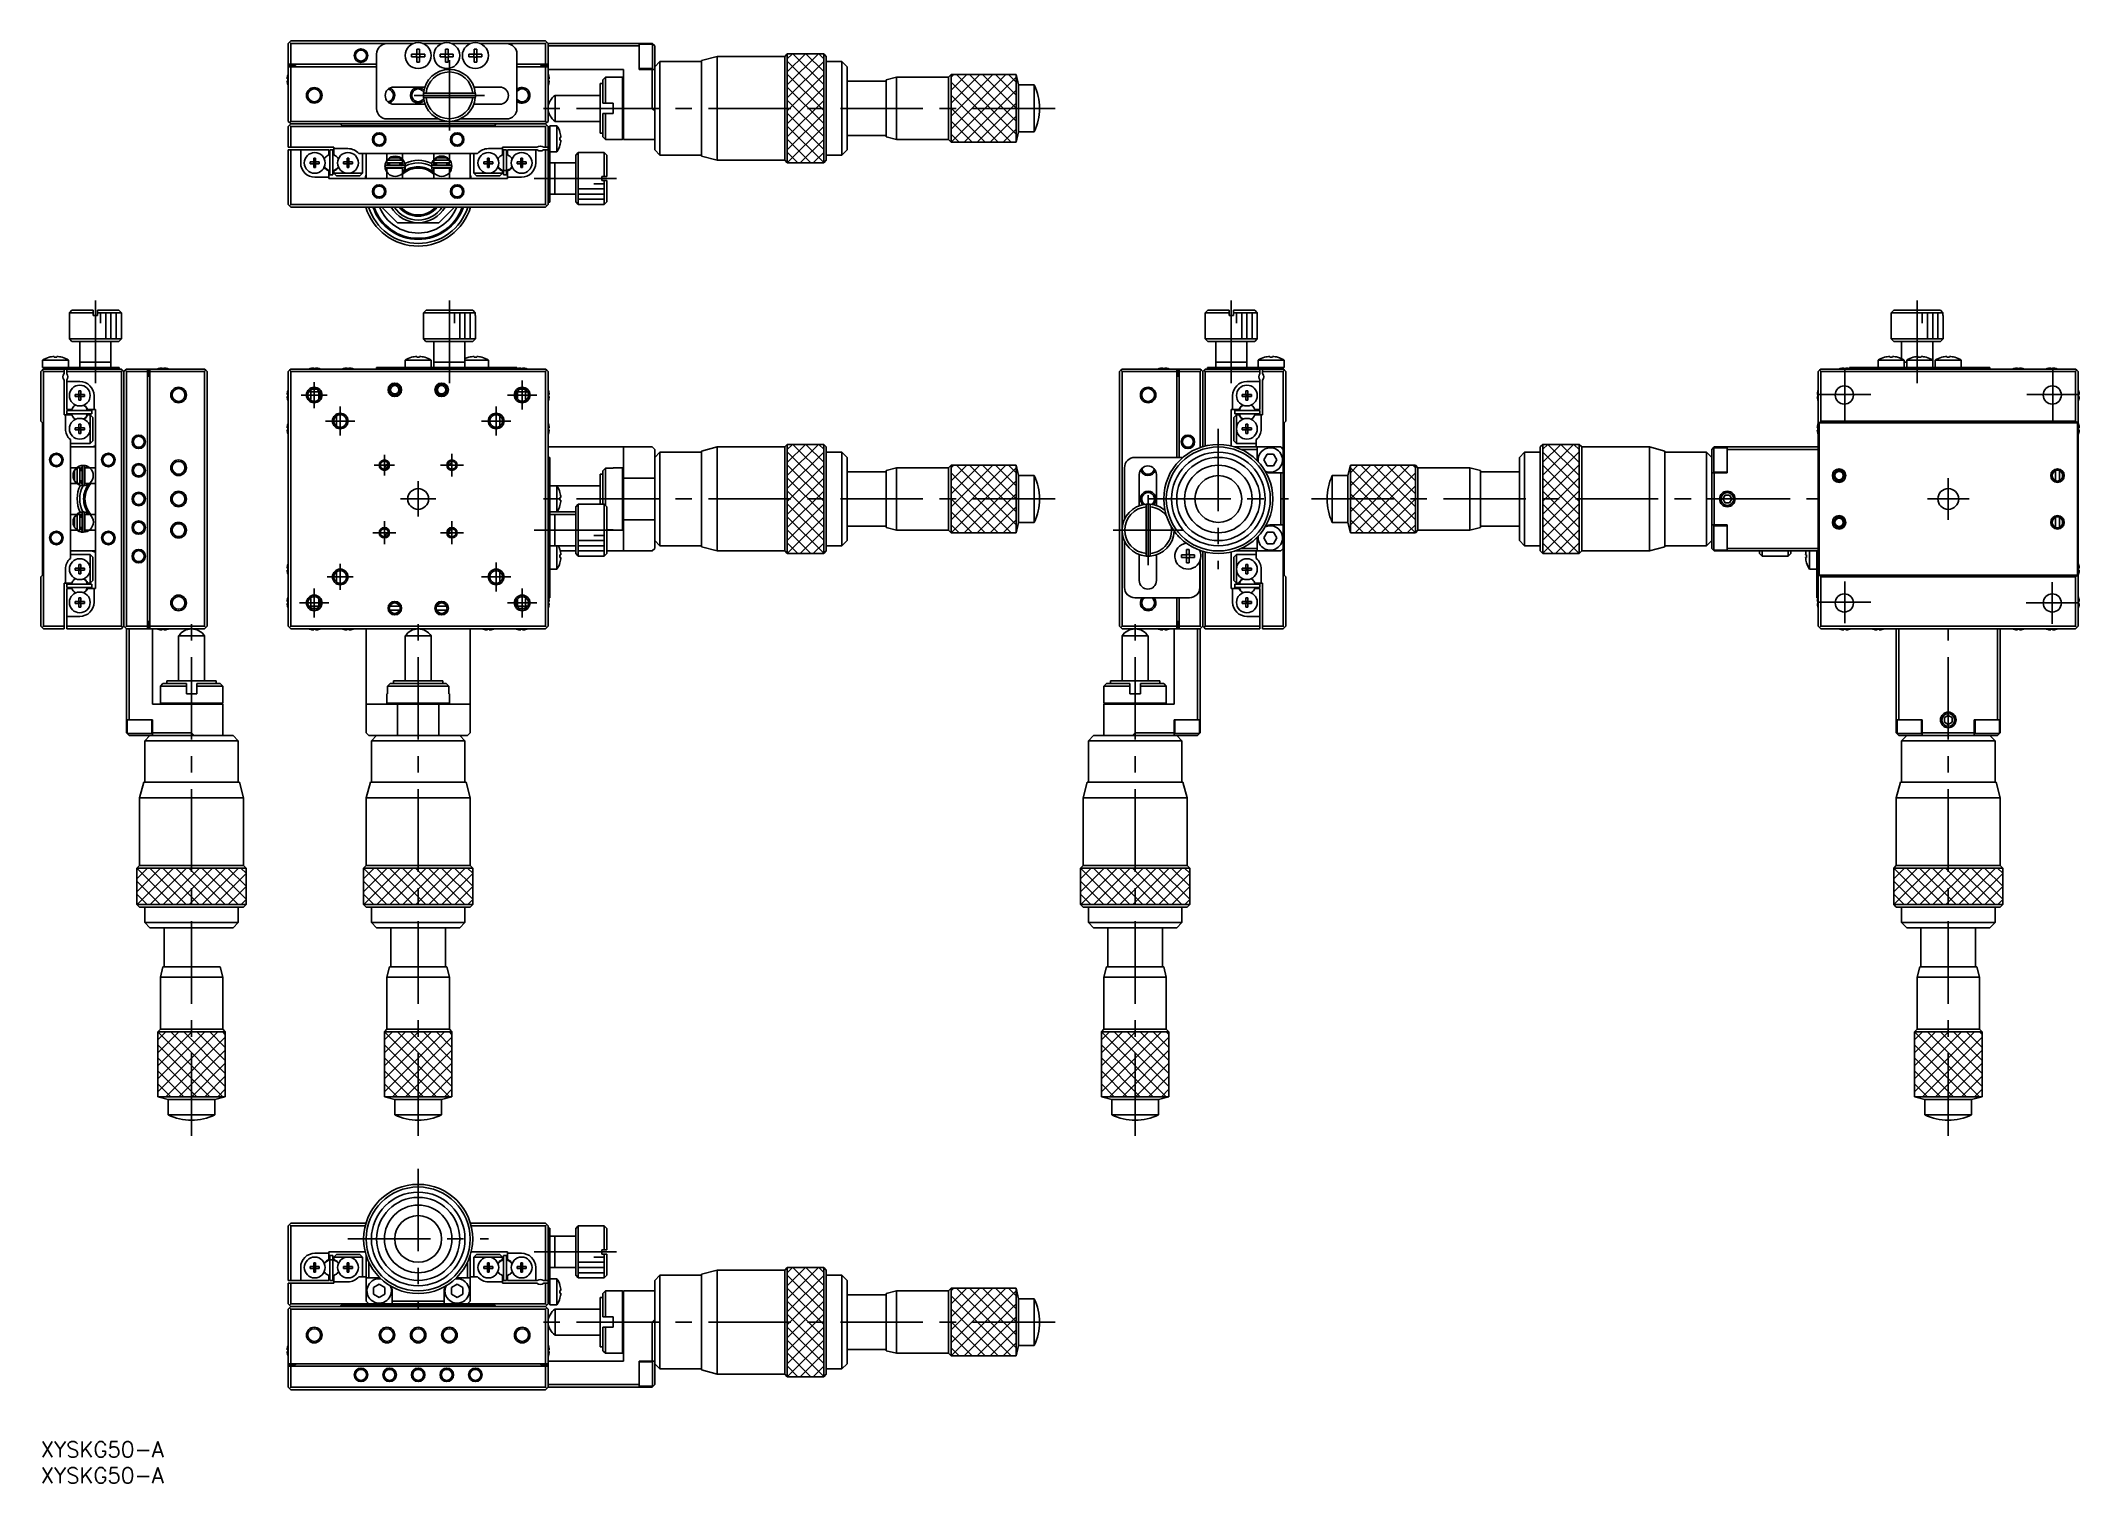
# Model space of a CAD drawing. Extents: x 0 to 392, y -8 to 269.
import ezdxf

# ---------------------------------------------------------------- set-up
doc = ezdxf.new("R2010")
doc.units = 0
doc.header["$LTSCALE"] = 0.5
doc.linetypes.add('CENTER', pattern=[50.8, 31.75, -6.35, 6.35, -6.35])
for name, color, linetype in [('MSM_CENTER', 1, 'CENTER'), ('MSM_CONTINUOUS', 7, 'CONTINUOUS'), ('MSM_NARROW', 5, 'CONTINUOUS'), ('MSM_PART_NUMBER', 7, 'CONTINUOUS')]:
    doc.layers.add(name, color=color, linetype=linetype)
doc.styles.get("Standard").update_dxf_attribs({"font": 'txt.shx', "height": 3, "bigfont": 'bigfont.shx'})

# ---------------------------------------------------------------- blocks, each defined once
blk = doc.blocks.new('*U2')
at = {"layer": 'MSM_PART_NUMBER'}
blk.add_text('XYSKG50-A', height=3, dxfattribs=at).set_placement((0, -3))
blk = doc.blocks.new('*U3')
at = {"layer": 'MSM_PART_NUMBER'}
blk.add_text('XYSKG50-A', height=3, dxfattribs=at).set_placement((0, -8))

msp = doc.modelspace()

# ---------------------------------------------------------------- linework, layer by layer
at = {"layer": 'MSM_CENTER'}
for p, q in [((78.594929, 265.75), (78.594929, 252.25)), ((71.844929, 259), (85.344929, 259)), ((195.094929, 256.5), (94.594929, 256.5)), ((94.894929, 243), (111.894929, 243)), ((10.5, 203.65), (10.5, 220.65)), ((78.594929, 203.65), (78.594929, 220.65)), ((229, 203.65), (229, 220.65)), ((360.905071, 203.65), (360.905071, 220.65)), ((92.594929, 198.55), (92.594929, 204.15)), ((347.030071, 196.475), (347.030071, 206.475)), ((387.030071, 196.475), (387.030071, 206.475)), ((50.094929, 201.35), (55.094929, 201.35)), ((52.594929, 198.85), (52.594929, 203.85)), ((89.794929, 201.35), (95.394929, 201.35)), ((342.030071, 201.475), (352.030071, 201.475)), ((382.030071, 201.475), (392.030071, 201.475)), ((54.794929, 196.35), (60.394929, 196.35)), ((57.594929, 193.55), (57.594929, 199.15)), ((84.794929, 196.35), (90.394929, 196.35)), ((87.594929, 193.55), (87.594929, 199.15)), ((226.5, 194.85), (226.5, 167.85)), ((66.094929, 185.89), (66.094929, 189.81)), ((79.094929, 185.65), (79.094929, 190.05)), ((64.134929, 187.85), (68.054929, 187.85)), ((72.594929, 177.95), (72.594929, 184.75)), ((76.894929, 187.85), (81.294929, 187.85)), ((366.905071, 177.35), (366.905071, 185.35)), ((69.194929, 181.35), (75.994929, 181.35)), ((195.094929, 181.35), (94.594929, 181.35)), ((213, 182.1), (213, 168.6)), ((213, 181.35), (240, 181.35)), ((244.405071, 181.35), (341.905071, 181.35)), ((362.905071, 181.35), (370.905071, 181.35)), ((66.094929, 172.65), (66.094929, 177.05)), ((79.094929, 172.65), (79.094929, 177.05)), ((63.894929, 174.85), (68.294929, 174.85)), ((76.894929, 174.85), (81.294929, 174.85)), ((94.894929, 175.35), (111.894929, 175.35)), ((206.25, 175.35), (219.75, 175.35)), ((57.594929, 163.85), (57.594929, 168.85)), ((87.594929, 163.55), (87.594929, 169.15)), ((55.094929, 166.35), (60.094929, 166.35)), ((84.794929, 166.35), (90.394929, 166.35)), ((347.030071, 157.475), (347.030071, 165.475)), ((386.905071, 157.35), (386.905071, 165.35)), ((49.794929, 161.35), (55.394929, 161.35)), ((52.594929, 158.55), (52.594929, 164.15)), ((89.794929, 161.35), (95.394929, 161.35)), ((92.594929, 158.55), (92.594929, 164.15)), ((342.030071, 161.475), (352.030071, 161.475)), ((381.905071, 161.35), (391.905071, 161.35)), ((29, 58.85), (29, 159.35)), ((72.594929, 58.85), (72.594929, 159.35)), ((210.5, 58.85), (210.5, 159.35)), ((366.905071, 58.85), (366.905071, 156.35)), ((72.594929, 52.5), (72.594929, 25.5)), ((59.094929, 39), (86.094929, 39)), ((94.894929, 36.5), (111.894929, 36.5)), ((195.094929, 23), (94.594929, 23))]:
    msp.add_line(p, q, dxfattribs=at)
at = {"layer": 'MSM_CONTINUOUS'}
for p, q in [((47.594929, 269), (47.844929, 269.25)), ((47.594929, 265), (47.594929, 269)), ((47.844929, 269.25), (48.094929, 269.5)), ((47.844929, 269.25), (48.094929, 269)), ((48.094929, 269.5), (97.094929, 269.5)), ((48.094929, 269), (48.094929, 265)), ((71.741993, 269), (48.094929, 269)), ((64.594929, 256.45), (64.594929, 266.95)), ((66.594929, 268.95), (71.615134, 268.95)), ((71.33634, 266.91), (72.334929, 266.91)), ((71.33634, 266.39), (71.33634, 266.91)), ((72.293555, 266.39), (72.293555, 266.91)), ((72.334929, 266.91), (72.334929, 267.90859)), ((72.334929, 267.90859), (72.854929, 267.90859)), ((72.334929, 266.951375), (72.854929, 266.951375)), ((72.854929, 267.90859), (72.854929, 266.91)), ((72.854929, 266.91), (73.853519, 266.91)), ((72.896304, 266.91), (72.896304, 266.39)), ((77.241993, 269), (73.447866, 269)), ((73.574725, 268.95), (77.115134, 268.95)), ((73.853519, 266.91), (73.853519, 266.39)), ((76.83634, 266.91), (77.834929, 266.91)), ((76.83634, 266.39), (76.83634, 266.91)), ((77.793555, 266.39), (77.793555, 266.91)), ((77.834929, 266.91), (77.834929, 267.90859)), ((77.834929, 267.90859), (78.354929, 267.90859)), ((77.834929, 266.951375), (78.354929, 266.951375)), ((78.354929, 267.90859), (78.354929, 266.91)), ((78.354929, 266.91), (79.353519, 266.91)), ((78.396304, 266.91), (78.396304, 266.39)), ((82.741993, 269), (78.947866, 269)), ((79.074725, 268.95), (82.615134, 268.95)), ((79.353519, 266.91), (79.353519, 266.39)), ((82.33634, 266.91), (83.334929, 266.91)), ((82.33634, 266.39), (82.33634, 266.91)), ((83.293555, 266.39), (83.293555, 266.91)), ((83.334929, 266.91), (83.334929, 267.90859)), ((83.334929, 267.90859), (83.854929, 267.90859)), ((83.334929, 266.951375), (83.854929, 266.951375)), ((83.854929, 267.90859), (83.854929, 266.91)), ((83.854929, 266.91), (84.853519, 266.91)), ((83.896304, 266.91), (83.896304, 266.39)), ((97.094929, 269), (84.447866, 269)), ((84.574725, 268.95), (89.594929, 268.95)), ((84.853519, 266.91), (84.853519, 266.39)), ((91.594929, 266.95), (91.594929, 256.45)), ((97.094929, 269.5), (97.344929, 269.25)), ((97.094929, 269), (97.344929, 269.25)), ((97.094929, 265), (97.094929, 269)), ((97.344929, 269.25), (97.594929, 269)), ((97.594929, 269), (97.594929, 265)), ((97.594929, 269), (115.094929, 269)), ((115.094929, 268.5), (97.594929, 268.5)), ((117.594929, 269), (115.094929, 269)), ((115.094929, 269), (115.094929, 268.5)), ((117.694929, 268.85), (115.094929, 268.85)), ((115.094929, 268.5), (115.094929, 264)), ((118.094929, 268.5), (117.594929, 269)), ((117.694929, 266.5), (117.694929, 268.85)), ((118.094929, 266.5), (118.094929, 268.5)), ((143.594929, 267), (143.094929, 266.5)), ((150.594929, 267), (143.594929, 267)), ((143.594929, 267), (143.594929, 246)), ((151.094929, 266.5), (150.594929, 267)), ((150.594929, 267), (150.594929, 246)), ((47.520785, 262.888616), (47.525408, 262.886361)), ((47.594929, 264.75), (47.594929, 265)), ((48.094929, 265), (47.594929, 265)), ((47.594929, 264.5), (47.594929, 264.75)), ((47.594929, 264.75), (48.994929, 264.75)), ((47.594929, 264.5), (48.094929, 264.5)), ((47.594929, 254), (47.594929, 264.5)), ((48.094929, 265), (64.594929, 265)), ((64.594929, 264.5), (48.094929, 264.5)), ((48.094929, 264.5), (48.094929, 254)), ((48.994929, 264.5), (48.994929, 264.75)), ((71.33634, 266.39), (72.293555, 266.39)), ((72.334929, 266.39), (71.33634, 266.39)), ((72.334929, 266.39), (72.293555, 266.39)), ((72.334929, 265.39141), (72.334929, 266.39)), ((72.854929, 266.348625), (72.334929, 266.348625)), ((72.854929, 265.39141), (72.334929, 265.39141)), ((72.896304, 266.39), (72.854929, 266.39)), ((73.853519, 266.39), (72.854929, 266.39)), ((72.854929, 266.39), (72.854929, 265.39141)), ((73.853519, 266.39), (72.896304, 266.39)), ((76.83634, 266.39), (77.793555, 266.39)), ((77.834929, 266.39), (76.83634, 266.39)), ((77.834929, 266.39), (77.793555, 266.39)), ((77.834929, 265.39141), (77.834929, 266.39)), ((78.354929, 266.348625), (77.834929, 266.348625)), ((78.354929, 265.39141), (77.834929, 265.39141)), ((78.396304, 266.39), (78.354929, 266.39)), ((79.353519, 266.39), (78.354929, 266.39)), ((78.354929, 266.39), (78.354929, 265.39141)), ((79.353519, 266.39), (78.396304, 266.39)), ((82.33634, 266.39), (83.293555, 266.39)), ((83.334929, 266.39), (82.33634, 266.39)), ((83.334929, 266.39), (83.293555, 266.39)), ((83.334929, 265.39141), (83.334929, 266.39)), ((83.854929, 266.348625), (83.334929, 266.348625)), ((83.854929, 265.39141), (83.334929, 265.39141)), ((83.896304, 266.39), (83.854929, 266.39)), ((84.853519, 266.39), (83.854929, 266.39)), ((83.854929, 266.39), (83.854929, 265.39141)), ((84.853519, 266.39), (83.896304, 266.39)), ((91.594929, 265), (97.094929, 265)), ((97.094929, 264.5), (91.594929, 264.5)), ((96.194929, 264.5), (96.194929, 264.75)), ((97.594929, 264.75), (96.194929, 264.75)), ((97.594929, 265), (97.094929, 265)), ((97.094929, 264.5), (97.594929, 264.5)), ((97.094929, 254), (97.094929, 264.5)), ((97.594929, 265), (97.594929, 264.75)), ((97.594929, 264.5), (97.594929, 264.75)), ((97.594929, 264.5), (97.594929, 254)), ((112.094929, 264), (97.594929, 264)), ((97.664451, 262.886361), (97.669074, 262.888616)), ((112.094929, 256.500002), (112.094929, 264)), ((115.094929, 264.15), (117.694929, 264.15)), ((117.594929, 264), (115.094929, 264)), ((117.594929, 264), (118.094929, 264)), ((117.594929, 256.5), (117.594929, 264)), ((117.694929, 264.15), (117.694929, 266.5)), ((118.094929, 266.5), (118.094929, 264)), ((119.094929, 265.5), (118.094929, 264.5)), ((118.094929, 264), (118.094929, 256)), ((127.094929, 265.5), (119.094929, 265.5)), ((119.094929, 265.5), (119.094929, 247.5)), ((130.094929, 266.5), (127.094929, 265.7)), ((127.094929, 265.7), (127.094929, 247.3)), ((143.094929, 266.5), (130.094929, 266.5)), ((130.094929, 266.5), (130.094929, 246.5)), ((143.094929, 266.5), (143.094929, 246.5)), ((151.094929, 266.5), (151.094929, 246.5)), ((154.094929, 265.5), (151.094929, 265.5)), ((155.094929, 264.5), (154.094929, 265.5)), ((154.094929, 265.5), (154.094929, 247.5)), ((155.094929, 264.5), (155.094929, 248.5)), ((175.094929, 263), (174.594929, 262.5)), ((187.594929, 263), (175.094929, 263)), ((175.094929, 263), (175.094929, 250)), ((188.094929, 261), (187.594929, 263)), ((187.594929, 263), (187.594929, 250)), ((47.405071, 262.18), (47.525408, 262.18)), ((47.525408, 261.82), (47.405071, 261.82)), ((47.525408, 261.113639), (47.520785, 261.111384)), ((47.525408, 262.18), (47.525408, 261.82)), ((67.894929, 260.6), (73.857842, 260.6)), ((74.112742, 259.4), (73.610955, 259.4)), ((83.077116, 259.4), (74.112742, 259.4)), ((83.578904, 259.4), (83.077116, 259.4)), ((83.332017, 260.6), (88.294929, 260.6)), ((97.664451, 261.82), (97.664451, 262.18)), ((97.664451, 262.18), (97.784788, 262.18)), ((97.784788, 261.82), (97.664451, 261.82)), ((97.669074, 261.111384), (97.664451, 261.113639)), ((107.594929, 259), (98.936617, 259)), ((98.936617, 259), (98.936617, 254)), ((108.094929, 261.25), (107.594929, 261.25)), ((107.594929, 261.25), (107.594929, 251.75)), ((108.594929, 262.5), (108.094929, 262)), ((108.094929, 257.5), (108.094929, 262)), ((111.894929, 262.5), (108.594929, 262.5)), ((108.594929, 262.5), (108.594929, 257.5)), ((112.094929, 262.3), (111.894929, 262.5)), ((111.894929, 250.5), (111.894929, 262.5)), ((162.594929, 261.75), (155.094929, 261.75)), ((164.594929, 262.5), (162.594929, 262)), ((162.594929, 262), (162.594929, 251)), ((174.594929, 262.5), (164.594929, 262.5)), ((164.594929, 262.5), (164.594929, 250.5)), ((174.594929, 262.5), (174.594929, 250.5)), ((191.081762, 261), (188.094929, 261)), ((188.094929, 261), (188.094929, 252)), ((191.081762, 261), (191.081762, 252)), ((73.892802, 257.3), (67.894929, 257.3)), ((73.610955, 258.6), (83.578904, 258.6)), ((73.610955, 258.6), (74.112742, 258.6)), ((74.112742, 258.6), (83.077116, 258.6)), ((83.077116, 258.6), (83.578904, 258.6)), ((88.294929, 257.3), (83.297057, 257.3)), ((108.594929, 257.5), (108.094929, 257.5)), ((108.094929, 255.5), (108.594929, 255.5)), ((108.094929, 251), (108.094929, 255.5)), ((110.094929, 257.5), (108.594929, 257.5)), ((108.594929, 255.5), (110.094929, 255.5)), ((108.594929, 255.5), (108.594929, 250.5)), ((110.094929, 255.5), (110.094929, 257.5)), ((112.094929, 256.500002), (117.594929, 256.5)), ((112.094929, 250.5), (112.094929, 256.500002)), ((118.094929, 256), (117.594929, 256.5)), ((118.094929, 256), (118.094929, 254.145751)), ((47.844929, 253.75), (47.594929, 254)), ((47.594929, 253), (47.844929, 253.25)), ((47.594929, 249), (47.594929, 253)), ((48.094929, 254), (47.844929, 253.75)), ((48.094929, 253.5), (47.844929, 253.75)), ((48.094929, 253.5), (47.844929, 253.25)), ((47.844929, 253.25), (48.094929, 253)), ((48.094929, 254), (78.594929, 254)), ((57.594929, 253.5), (48.094929, 253.5)), ((48.094929, 253.5), (57.594929, 253.5)), ((48.094929, 253), (48.094929, 249)), ((97.094929, 253), (48.094929, 253)), ((87.594929, 253.5), (57.594929, 253.5)), ((57.594929, 253.5), (57.944929, 253.15)), ((57.944929, 253.15), (57.594929, 253.5)), ((87.244929, 253.15), (57.944929, 253.15)), ((76.521888, 254.45), (66.594929, 254.45)), ((78.594929, 254), (97.094929, 254)), ((89.594929, 254.45), (80.667971, 254.45)), ((87.594929, 253.5), (87.244929, 253.15)), ((97.094929, 253.5), (87.594929, 253.5)), ((87.594929, 253.5), (97.094929, 253.5)), ((97.344929, 253.75), (97.094929, 254)), ((97.344929, 253.75), (97.094929, 253.5)), ((97.094929, 253.5), (97.344929, 253.25)), ((97.344929, 253.25), (97.094929, 253.5)), ((97.094929, 253), (97.344929, 253.25)), ((97.094929, 249), (97.094929, 253)), ((97.594929, 254), (97.344929, 253.75)), ((97.594929, 253), (97.344929, 253.25)), ((97.344929, 253.25), (97.594929, 253)), ((97.594929, 252.95), (97.594929, 253)), ((97.594929, 253), (97.594929, 249)), ((97.594929, 252.95), (97.894929, 252.95)), ((99.286587, 253.15), (97.894929, 253.15)), ((97.894929, 253.15), (97.894929, 252.95)), ((97.894929, 252.95), (97.894929, 250.95)), ((97.894929, 240.45), (97.894929, 250.95)), ((98.936617, 254), (107.594929, 254)), ((99.286587, 253.15), (99.286587, 248.15)), ((99.85751, 251.90859), (99.864365, 251.911933)), ((99.85751, 251.90859), (99.864365, 251.911933)), ((107.594929, 251.75), (108.094929, 251.75)), ((108.094929, 251), (108.594929, 250.5)), ((118.094929, 254.145751), (118.094929, 248.5)), ((155.094929, 251.25), (162.594929, 251.25)), ((162.594929, 251), (164.594929, 250.5)), ((187.594929, 250), (188.094929, 252)), ((188.094929, 252), (191.081762, 252)), ((48.094929, 249), (47.594929, 249)), ((47.594929, 248.5), (48.094929, 248.5)), ((47.594929, 238), (47.594929, 248.5)), ((48.094929, 249), (56.394929, 249)), ((49.994929, 248.5), (48.094929, 248.5)), ((48.094929, 248.5), (48.094929, 238)), ((49.994929, 248.5), (55.394929, 248.5)), ((49.994929, 246), (49.994929, 248.5)), ((49.994929, 246), (49.994929, 248.5)), ((55.394929, 247.544412), (55.101179, 247.374815)), ((55.394929, 248.5), (55.394929, 247.606703)), ((55.394929, 248.5), (55.394929, 247.544412)), ((56.194929, 248.5), (55.594929, 248.5)), ((55.594929, 248.5), (55.594929, 243.7)), ((56.194929, 248.5), (56.194929, 247.658896)), ((56.194929, 248.5), (56.194929, 243.7)), ((56.194931, 247.75), (56.194931, 247.658896)), ((56.194931, 247.75), (56.194931, 247.658896)), ((56.194931, 247.75), (56.194931, 247.658896)), ((56.194931, 247.75), (56.194931, 247.658896)), ((56.194931, 247.75), (56.194931, 247.658896)), ((56.194931, 247.75), (56.194931, 247.658896)), ((56.194931, 247.75), (56.194931, 247.658896)), ((56.194931, 247.75), (56.194931, 247.658896)), ((56.194931, 247.75), (56.194931, 247.658896)), ((56.194931, 247.75), (56.194931, 247.658896)), ((56.194931, 247.75), (56.194931, 247.658896)), ((56.194931, 247.75), (56.194931, 247.658896)), ((56.194931, 247.75), (56.194931, 247.658896)), ((56.194931, 247.75), (56.194931, 247.658896)), ((56.194931, 247.75), (56.194931, 247.658896)), ((56.194931, 247.75), (56.194931, 247.658896)), ((56.194931, 247.75), (56.194931, 247.658896)), ((56.194931, 247.75), (56.194931, 247.658896)), ((56.194931, 247.75), (56.194931, 247.658896)), ((56.194931, 247.75), (56.194931, 246.1)), ((56.394929, 249), (56.394929, 248.75)), ((56.394929, 247.544412), (56.394929, 248.75)), ((56.394929, 248.75), (59.094929, 248.75)), ((56.688679, 247.374815), (56.394929, 247.544412)), ((61.173992, 247.8), (84.015867, 247.8)), ((61.894929, 247.8), (61.894929, 244)), ((61.894929, 247.8), (61.894929, 244)), ((62.594929, 243), (62.594929, 247.8)), ((66.594929, 247.8), (66.594929, 246.5)), ((69.594929, 246.657186), (69.594929, 247.8)), ((75.594929, 247.8), (75.594929, 246.582478)), ((78.594929, 246.601625), (78.594929, 247.8)), ((82.594929, 243), (82.594929, 247.8)), ((82.594931, 243), (82.594931, 247.8)), ((83.294929, 247.8), (83.294929, 244)), ((88.794929, 248.75), (86.094929, 248.75)), ((88.501179, 247.374815), (88.794929, 247.544412)), ((88.794929, 249), (88.794929, 248.75)), ((88.794929, 248.75), (88.794929, 249)), ((88.794929, 249), (95.433492, 249)), ((88.794929, 247.544412), (88.794929, 248.75)), ((88.794929, 247.606704), (88.794929, 248.75)), ((88.994929, 248.5), (89.594929, 248.5)), ((88.994929, 248.5), (88.994929, 243.7)), ((89.594929, 248.5), (89.594929, 247.658896)), ((89.594929, 248.5), (89.594929, 243.7)), ((89.594929, 247.75), (89.594929, 247.658896)), ((89.594929, 247.75), (89.594929, 247.658896)), ((89.594929, 247.75), (89.594929, 247.658896)), ((89.594929, 247.75), (89.594929, 247.658896)), ((89.594929, 247.75), (89.594929, 247.658896)), ((89.594929, 247.75), (89.594929, 247.658896)), ((89.594929, 247.75), (89.594929, 247.658896)), ((89.594929, 247.75), (89.594929, 247.658896)), ((89.594929, 247.75), (89.594929, 247.658896)), ((89.594929, 247.75), (89.594929, 244.45)), ((89.594929, 247.75), (89.594929, 247.658896)), ((89.594929, 247.75), (89.594929, 247.658896)), ((89.594929, 247.75), (89.594929, 247.658896)), ((89.594929, 247.75), (89.594929, 247.658896)), ((89.594929, 247.75), (89.594929, 247.658896)), ((89.594929, 247.75), (89.594929, 247.658896)), ((89.594929, 247.75), (89.594929, 247.658896)), ((89.594929, 247.75), (89.594929, 247.658896)), ((89.594929, 247.75), (89.594929, 247.658896)), ((89.594929, 247.75), (89.594929, 247.658896)), ((95.194929, 248.5), (89.794929, 248.5)), ((89.794929, 248.5), (89.794929, 247.544412)), ((89.794929, 247.544412), (90.088679, 247.374815)), ((95.494929, 248.5), (95.194929, 248.5)), ((95.194929, 246), (95.194929, 248.5)), ((97.094929, 248.5), (96.694929, 248.5)), ((96.756367, 249), (97.094929, 249)), ((97.594929, 249), (97.094929, 249)), ((97.094929, 248.5), (97.594929, 248.5)), ((97.094929, 238), (97.094929, 248.5)), ((97.594929, 249), (97.594929, 248.5)), ((97.594929, 248.5), (97.594929, 238)), ((97.894929, 248.15), (99.286587, 248.15)), ((97.894929, 248.15), (97.894929, 246)), ((99.85751, 250.91), (100.029882, 250.91)), ((99.85751, 250.39), (99.85751, 250.91)), ((100.029882, 250.39), (99.85751, 250.39)), ((99.864365, 249.388067), (99.85751, 249.39141)), ((99.864365, 249.388067), (99.85751, 249.39141)), ((103.394929, 248), (102.894929, 247.5)), ((102.894929, 243), (102.894929, 247.5)), ((108.394929, 248), (103.394929, 248)), ((103.394929, 248), (103.394929, 243)), ((108.894929, 247.5), (108.394929, 248)), ((108.394929, 243.4), (108.394929, 248)), ((108.594929, 250.5), (111.894929, 250.5)), ((108.894929, 247.5), (108.894929, 243.4)), ((108.894929, 247.5), (108.894929, 243.4)), ((111.894929, 250.5), (112.094929, 250.7)), ((118.094929, 250.5), (112.094929, 250.5)), ((118.094929, 248.5), (119.094929, 247.5)), ((119.094929, 247.5), (127.094929, 247.5)), ((127.094929, 247.3), (130.094929, 246.5)), ((151.094929, 247.5), (154.094929, 247.5)), ((154.094929, 247.5), (155.094929, 248.5)), ((164.594929, 250.5), (174.594929, 250.5)), ((174.594929, 250.5), (175.094929, 250)), ((175.094929, 250), (187.594929, 250)), ((51.808568, 245.82), (51.808568, 246.18)), ((51.808568, 246.18), (52.514929, 246.18)), ((51.808568, 245.82), (52.514929, 245.82)), ((52.514929, 245.82), (51.808568, 245.82)), ((52.514929, 246.886361), (52.514929, 246.18)), ((52.514929, 246.18), (52.514929, 246.886361)), ((52.514929, 246.886361), (52.874929, 246.886361)), ((52.525302, 246.169628), (52.514929, 246.18)), ((52.525302, 245.830372), (52.514929, 245.82)), ((52.514929, 245.113639), (52.514929, 245.82)), ((52.514929, 245.113639), (52.514929, 245.82)), ((52.874929, 245.113639), (52.514929, 245.113639)), ((52.525302, 245.830372), (52.525302, 246.169628)), ((52.525302, 246.169628), (52.864557, 246.169628)), ((52.864557, 245.830372), (52.525302, 245.830372)), ((55.394929, 243.25), (52.744929, 243.25)), ((52.864557, 246.169628), (52.874929, 246.18)), ((52.864557, 246.169628), (52.864557, 245.830372)), ((52.864557, 245.830372), (52.874929, 245.82)), ((52.874929, 246.886361), (52.874929, 246.18)), ((52.874929, 246.18), (53.581291, 246.18)), ((53.581291, 245.82), (52.874929, 245.82)), ((53.581291, 245.82), (52.874929, 245.82)), ((52.874929, 245.82), (52.874929, 245.113639)), ((53.581291, 246.18), (53.581291, 245.82)), ((55.101179, 244.625185), (55.394929, 244.455588)), ((55.101179, 244.625185), (55.394929, 244.455588)), ((55.394929, 244.455588), (55.394929, 243.25)), ((55.394929, 244.455588), (55.394929, 243.25)), ((55.394929, 243.25), (55.394929, 243)), ((55.394929, 243), (55.394929, 243.25)), ((55.594929, 243.7), (56.194929, 243.7)), ((56.194929, 244.541104), (56.194929, 243.7)), ((56.194931, 246.1), (56.194931, 244.45)), ((56.194931, 244.541104), (56.194931, 244.45)), ((56.194931, 244.541104), (56.194931, 244.45)), ((56.194931, 244.541104), (56.194931, 244.45)), ((56.194931, 244.541104), (56.194931, 244.45)), ((56.194931, 244.541104), (56.194931, 244.45)), ((56.194931, 244.541104), (56.194931, 244.45)), ((56.194931, 244.541104), (56.194931, 244.45)), ((56.194931, 244.541104), (56.194931, 244.45)), ((56.194931, 244.541104), (56.194931, 244.45)), ((56.194931, 244.541104), (56.194931, 244.45)), ((56.194931, 244.541104), (56.194931, 244.45)), ((56.194931, 244.541104), (56.194931, 244.45)), ((56.194931, 244.541104), (56.194931, 244.45)), ((56.194931, 244.541104), (56.194931, 244.45)), ((56.194931, 244.541104), (56.194931, 244.45)), ((56.194931, 244.541104), (56.194931, 244.45)), ((56.194931, 244.541104), (56.194931, 244.45)), ((56.194931, 244.541104), (56.194931, 244.45)), ((56.194931, 244.541104), (56.194931, 244.45)), ((56.394929, 244.455588), (56.688679, 244.625185)), ((56.394929, 244), (56.394929, 244.455588)), ((56.894929, 243.5), (56.394929, 244)), ((56.394929, 244), (59.094929, 244)), ((61.394929, 243.5), (56.894929, 243.5)), ((58.208568, 245.82), (58.208568, 246.18)), ((58.208568, 246.18), (58.914929, 246.18)), ((58.208568, 245.82), (58.914929, 245.82)), ((58.914929, 245.82), (58.208568, 245.82)), ((58.914929, 246.886361), (58.914929, 246.18)), ((58.914929, 246.18), (58.914929, 246.886361)), ((58.914929, 246.886361), (59.274929, 246.886361)), ((58.925302, 246.169628), (58.914929, 246.18)), ((58.925302, 245.830372), (58.914929, 245.82)), ((58.914929, 245.113639), (58.914929, 245.82)), ((58.914929, 245.113639), (58.914929, 245.82)), ((59.274929, 245.113639), (58.914929, 245.113639)), ((58.925302, 245.830372), (58.925302, 246.169628)), ((58.925302, 246.169628), (59.264557, 246.169628)), ((59.264557, 245.830372), (58.925302, 245.830372)), ((59.094929, 244), (61.894929, 244)), ((59.264557, 246.169628), (59.274929, 246.18)), ((59.264557, 246.169628), (59.264557, 245.830372)), ((59.264557, 245.830372), (59.274929, 245.82)), ((59.274929, 246.886361), (59.274929, 246.18)), ((59.274929, 246.18), (59.981291, 246.18)), ((59.981291, 245.82), (59.274929, 245.82)), ((59.981291, 245.82), (59.274929, 245.82)), ((59.274929, 245.82), (59.274929, 245.113639)), ((59.981291, 246.18), (59.981291, 245.82)), ((61.394929, 243.5), (61.894929, 244)), ((61.894929, 244), (61.394929, 243.5)), ((66.346106, 244.629055), (66.346475, 244.627917)), ((66.346475, 244.627917), (66.346809, 244.626895)), ((66.346809, 244.626895), (66.347231, 244.62561)), ((66.347231, 244.62561), (66.347784, 244.62394)), ((66.347784, 244.62394), (66.348322, 244.622328)), ((66.348322, 244.622328), (66.349407, 244.619113)), ((66.349407, 244.619113), (66.350028, 244.617299)), ((66.350028, 244.617299), (66.351265, 244.613731)), ((66.351265, 244.613731), (66.368202, 244.570097)), ((66.368445, 244.573943), (66.367921, 244.571429)), ((66.367921, 244.571429), (66.368652, 244.571736)), ((66.368202, 244.570097), (66.367921, 244.571429)), ((66.369138, 244.570339), (66.392741, 244.517409)), ((69.911019, 245.53711), (66.411019, 245.53711)), ((66.411019, 245.13711), (69.911019, 245.13711)), ((67.171519, 247.016132), (66.594423, 246.495996)), ((66.594929, 246.5), (66.594929, 246)), ((66.649246, 246.5), (66.594929, 246.5)), ((66.594929, 246), (69.594929, 246)), ((66.594929, 245), (66.594929, 243)), ((69.594929, 245), (66.594929, 245)), ((66.647311, 244.99992), (66.62302, 245.137108)), ((66.623338, 245.537112), (66.758895, 246.000053)), ((66.649246, 246.5), (67.178414, 247)), ((69.540613, 246.5), (66.649246, 246.5)), ((66.680934, 245.8), (67.094929, 245.8)), ((66.759311, 245.000027), (67.01263, 245.13711)), ((67.094929, 246), (67.094929, 245.53711)), ((67.094929, 245.13711), (67.094929, 245)), ((67.178414, 247), (69.011445, 247)), ((69.011445, 247), (69.540613, 246.5)), ((69.094929, 245.53711), (69.094929, 246)), ((69.094929, 245.8), (69.594929, 245.8)), ((69.094929, 245), (69.094929, 245.13711)), ((69.309407, 245.13711), (69.562714, 245.000045)), ((69.594929, 246.5), (69.540613, 246.5)), ((69.562829, 246.000122), (69.699, 245.537138)), ((69.949061, 244.561433), (69.59491, 244.70128)), ((69.594929, 246.656374), (69.594929, 246.656548)), ((69.594929, 246.655993), (69.594929, 246.656097)), ((69.594929, 246), (69.594929, 246.5)), ((69.594929, 245.8), (69.594929, 245.926012)), ((69.594929, 243), (69.594929, 245)), ((69.595019, 244.932348), (69.594961, 244.750981)), ((69.59498, 244.017408), (69.952984, 244.570537)), ((69.951974, 244.568232), (70.109699, 245.309775)), ((75.288063, 244.639794), (75.288433, 244.638656)), ((75.288433, 244.638656), (75.288766, 244.637635)), ((75.288766, 244.637635), (75.289188, 244.636349)), ((75.289188, 244.636349), (75.289741, 244.634679)), ((75.289741, 244.634679), (75.290279, 244.633067)), ((75.290279, 244.633067), (75.291365, 244.629852)), ((75.291365, 244.629852), (75.291985, 244.628038)), ((75.291985, 244.628038), (75.293222, 244.62447)), ((75.293222, 244.62447), (75.31016, 244.580836)), ((75.310402, 244.584682), (75.309878, 244.582168)), ((75.309878, 244.582168), (75.31061, 244.582476)), ((75.31016, 244.580836), (75.309878, 244.582168)), ((75.311096, 244.581078), (75.334698, 244.528148)), ((78.852976, 245.54785), (75.352976, 245.54785)), ((75.352976, 245.14785), (78.852976, 245.14785)), ((75.591745, 244.99979), (75.564977, 245.147847)), ((75.565295, 245.547851), (75.695827, 246.000068)), ((75.594821, 244.986766), (75.591745, 244.99979)), ((75.594929, 246.582017), (75.594929, 246.581911)), ((75.594929, 246.581383), (75.594929, 246.581262)), ((75.594929, 246.5), (75.594929, 246)), ((75.649246, 246.5), (75.594929, 246.5)), ((75.594929, 246), (78.594929, 246)), ((75.594929, 245), (75.594929, 243)), ((78.594929, 245), (75.594929, 245)), ((75.619453, 245.8), (76.094929, 245.8)), ((75.649246, 246.5), (76.178414, 247)), ((78.540613, 246.5), (75.649246, 246.5)), ((75.694665, 245.000039), (75.954587, 245.14785)), ((76.094929, 246), (76.094929, 245.54785)), ((76.094929, 245.14785), (76.094929, 245)), ((76.178414, 247), (78.011445, 247)), ((78.011445, 247), (78.540613, 246.5)), ((78.094929, 245.54785), (78.094929, 246)), ((78.094929, 245.8), (78.594929, 245.8)), ((78.094929, 245), (78.094929, 245.14785)), ((78.251365, 245.14785), (78.511291, 245.000032)), ((78.509855, 246.000011), (78.640957, 245.547877)), ((78.594929, 246.5), (78.540613, 246.5)), ((78.891018, 244.572173), (78.594911, 244.676195)), ((78.594929, 246.600466), (78.594929, 246.600631)), ((78.594929, 246), (78.594929, 246.5)), ((78.594929, 243), (78.594929, 245)), ((78.594964, 244.094201), (78.894941, 244.581276)), ((78.893932, 244.578971), (79.051656, 245.320514)), ((83.794929, 243.5), (83.294929, 244)), ((83.294929, 244), (86.094929, 244)), ((88.294929, 243.5), (83.794929, 243.5)), ((85.208568, 245.82), (85.208568, 246.18)), ((85.208568, 246.18), (85.914929, 246.18)), ((85.208568, 245.82), (85.914929, 245.82)), ((85.914929, 245.82), (85.208568, 245.82)), ((85.914929, 246.886361), (85.914929, 246.18)), ((85.914929, 246.18), (85.914929, 246.886361)), ((85.914929, 246.886361), (86.274929, 246.886361)), ((85.925302, 246.169628), (85.914929, 246.18)), ((85.925302, 245.830372), (85.914929, 245.82)), ((85.914929, 245.113639), (85.914929, 245.82)), ((85.914929, 245.113639), (85.914929, 245.82)), ((86.274929, 245.113639), (85.914929, 245.113639)), ((85.925302, 245.830372), (85.925302, 246.169628)), ((85.925302, 246.169628), (86.264557, 246.169628)), ((86.264557, 245.830372), (85.925302, 245.830372)), ((86.094929, 244), (88.794929, 244)), ((86.264557, 246.169628), (86.274929, 246.18)), ((86.264557, 246.169628), (86.264557, 245.830372)), ((86.264557, 245.830372), (86.274929, 245.82)), ((86.274929, 246.886361), (86.274929, 246.18)), ((86.274929, 246.18), (86.981291, 246.18)), ((86.981291, 245.82), (86.274929, 245.82)), ((86.981291, 245.82), (86.274929, 245.82)), ((86.274929, 245.82), (86.274929, 245.113639)), ((86.981291, 246.18), (86.981291, 245.82)), ((88.294929, 243.5), (88.794929, 244)), ((88.794929, 244), (88.294929, 243.5)), ((88.794929, 244.455588), (88.501179, 244.625185)), ((88.794929, 244.455588), (88.501179, 244.625185)), ((88.794929, 244), (88.794929, 244.455588)), ((88.794929, 244), (88.794929, 244.455588)), ((89.594929, 243.7), (88.994929, 243.7)), ((89.594929, 244.541104), (89.594929, 244.45)), ((89.594929, 244.541104), (89.594929, 244.45)), ((89.594929, 244.541104), (89.594929, 244.45)), ((89.594929, 244.541104), (89.594929, 244.45)), ((89.594929, 244.541104), (89.594929, 244.45)), ((89.594929, 244.541104), (89.594929, 244.45)), ((89.594929, 244.541104), (89.594929, 244.45)), ((89.594929, 244.541104), (89.594929, 243.7)), ((89.594929, 244.541104), (89.594929, 244.45)), ((89.594929, 244.541104), (89.594929, 244.45)), ((89.594929, 244.541104), (89.594929, 244.45)), ((89.594929, 244.541104), (89.594929, 244.45)), ((89.594929, 244.541104), (89.594929, 244.45)), ((89.594929, 244.541104), (89.594929, 244.45)), ((89.594929, 244.541104), (89.594929, 244.45)), ((89.594929, 244.541104), (89.594929, 244.45)), ((90.088679, 244.625185), (89.794929, 244.455588)), ((89.794929, 244.455588), (89.794929, 243.25)), ((89.794929, 243.25), (92.444929, 243.25)), ((89.794929, 243.25), (89.794929, 243)), ((91.608568, 245.82), (91.608568, 246.18)), ((91.608568, 246.18), (92.314929, 246.18)), ((91.608568, 245.82), (92.314929, 245.82)), ((92.314929, 245.82), (91.608568, 245.82)), ((92.314929, 246.886361), (92.314929, 246.18)), ((92.314929, 246.18), (92.314929, 246.886361)), ((92.314929, 246.886361), (92.674929, 246.886361)), ((92.325302, 246.169628), (92.314929, 246.18)), ((92.325302, 245.830372), (92.314929, 245.82)), ((92.314929, 245.113639), (92.314929, 245.82)), ((92.314929, 245.113639), (92.314929, 245.82)), ((92.674929, 245.113639), (92.314929, 245.113639)), ((92.325302, 245.830372), (92.325302, 246.169628)), ((92.325302, 246.169628), (92.664557, 246.169628)), ((92.664557, 245.830372), (92.325302, 245.830372)), ((92.664557, 246.169628), (92.674929, 246.18)), ((92.664557, 246.169628), (92.664557, 245.830372)), ((92.664557, 245.830372), (92.674929, 245.82)), ((92.674929, 246.886361), (92.674929, 246.18)), ((92.674929, 246.18), (93.381291, 246.18)), ((93.381291, 245.82), (92.674929, 245.82)), ((93.381291, 245.82), (92.674929, 245.82)), ((92.674929, 245.82), (92.674929, 245.113639)), ((93.381291, 246.18), (93.381291, 245.82)), ((98.894929, 246), (97.894929, 246)), ((97.894931, 241.3), (97.894931, 244.6)), ((102.894929, 246), (98.894929, 246)), ((98.894929, 246), (98.894929, 243)), ((98.894929, 243), (98.894929, 246)), ((108.394929, 243.4), (107.894929, 243.4)), ((107.894929, 243.4), (108.394929, 243.4)), ((107.894929, 243.4), (107.894929, 242.6)), ((107.894929, 243.4), (107.894929, 242.6)), ((108.894929, 243.4), (108.394929, 243.4)), ((108.394929, 243.4), (108.894929, 243.4)), ((130.094929, 246.5), (143.094929, 246.5)), ((143.094929, 246.5), (143.594929, 246)), ((143.594929, 246), (150.594929, 246)), ((150.594929, 246), (151.094929, 246.5)), ((87.594929, 243), (55.394929, 243)), ((89.794929, 243), (87.594929, 243)), ((97.894929, 240.45), (97.894929, 238.45)), ((97.894929, 240), (98.894929, 240)), ((97.894929, 240), (97.894929, 238.45)), ((98.894929, 243), (98.894929, 240)), ((98.894929, 240), (98.894929, 243)), ((98.894929, 240), (102.894929, 240)), ((102.894929, 238.5), (102.894929, 243)), ((103.394929, 243), (103.394929, 238)), ((107.894929, 242.6), (108.394929, 242.6)), ((108.394929, 242.6), (108.894929, 242.6)), ((108.394929, 238), (108.394929, 242.6)), ((108.894929, 242.6), (108.894929, 238.5)), ((108.894929, 242.6), (108.894929, 238.5)), ((47.844929, 237.75), (47.594929, 238)), ((48.094929, 238), (47.844929, 237.75)), ((48.094929, 237.5), (47.844929, 237.75)), ((48.094929, 238), (97.094929, 238)), ((97.094929, 237.5), (48.094929, 237.5)), ((65.594929, 237.5), (68.594929, 234.5)), ((79.594929, 237.5), (76.594929, 234.5)), ((76.594929, 234.5), (79.594929, 237.5)), ((97.344929, 237.75), (97.094929, 238)), ((97.344929, 237.75), (97.094929, 237.5)), ((97.094929, 237.5), (97.344929, 237.75)), ((97.344929, 237.75), (97.594929, 238)), ((97.594929, 238), (97.344929, 237.75)), ((97.594929, 238), (97.594929, 238.45)), ((97.894929, 238.45), (97.594929, 238.45)), ((102.894929, 238.5), (103.394929, 238)), ((103.394929, 238), (108.394929, 238)), ((108.394929, 238), (108.894929, 238.5)), ((72.594929, 234.5), (68.594929, 234.5)), ((76.594929, 234.5), (72.594929, 234.5)), ((6, 217.65), (5.5, 217.15)), ((5.5, 217.15), (5.5, 212.15)), ((10.1, 217.15), (5.5, 217.15)), ((6, 217.65), (10.1, 217.65)), ((10.1, 217.15), (10.1, 217.65)), ((10.1, 217.65), (10.1, 217.15)), ((10.1, 217.15), (10.1, 216.65)), ((10.1, 216.65), (10.1, 217.15)), ((10.1, 216.65), (10.9, 216.65)), ((10.9, 217.15), (10.9, 217.65)), ((10.9, 217.65), (15, 217.65)), ((10.9, 216.65), (10.9, 217.15)), ((15.5, 217.15), (10.9, 217.15)), ((15.5, 217.15), (15, 217.65)), ((15.5, 212.15), (15.5, 217.15)), ((73.594929, 216.65), (73.594929, 212.15)), ((73.594929, 216.65), (73.610955, 216.65)), ((73.594929, 216.65), (73.610955, 216.65)), ((73.610955, 217.15), (74.112742, 217.65)), ((73.610955, 216.65), (73.610955, 217.15)), ((83.578904, 217.15), (73.610955, 217.15)), ((74.112742, 217.65), (83.077116, 217.65)), ((74.112742, 217.65), (83.077116, 217.65)), ((83.077116, 217.65), (83.578904, 217.15)), ((83.578904, 217.15), (83.578904, 216.65)), ((83.578904, 216.65), (83.594929, 216.65)), ((83.578904, 216.65), (83.594929, 216.65)), ((83.594929, 212.15), (83.594929, 216.65)), ((224.5, 217.65), (224, 217.15)), ((224, 217.15), (224, 212.15)), ((228.6, 217.15), (224, 217.15)), ((224.5, 217.65), (228.6, 217.65)), ((228.6, 217.15), (228.6, 217.65)), ((228.6, 217.65), (228.6, 217.15)), ((228.6, 217.15), (228.6, 216.65)), ((228.6, 216.65), (228.6, 217.15)), ((228.6, 216.65), (229.4, 216.65)), ((229.4, 217.15), (229.4, 217.65)), ((229.4, 217.65), (233.5, 217.65)), ((229.4, 216.65), (229.4, 217.15)), ((234, 217.15), (229.4, 217.15)), ((234, 217.15), (233.5, 217.65)), ((234, 212.15), (234, 217.15)), ((355.905071, 216.65), (355.905071, 212.15)), ((355.905071, 216.65), (355.921096, 216.65)), ((355.921096, 217.15), (356.422884, 217.65)), ((365.889045, 217.15), (355.921096, 217.15)), ((355.921096, 216.65), (355.921096, 217.15)), ((356.422884, 217.65), (365.387258, 217.65)), ((365.387258, 217.65), (365.889045, 217.15)), ((365.889045, 217.15), (365.889045, 216.65)), ((365.889045, 216.65), (365.905071, 216.65)), ((365.905071, 212.15), (365.905071, 216.65)), ((5.5, 212.15), (6, 211.65)), ((5.5, 212.15), (10.5, 212.15)), ((10.5, 212.15), (15.5, 212.15)), ((15, 211.65), (15.5, 212.15)), ((73.594929, 212.15), (74.094929, 211.65)), ((73.594929, 212.15), (83.594929, 212.15)), ((83.094929, 211.65), (83.594929, 212.15)), ((224, 212.15), (224.5, 211.65)), ((224, 212.15), (234, 212.15)), ((233.5, 211.65), (234, 212.15)), ((355.905071, 212.15), (356.405071, 211.65)), ((355.905071, 212.15), (365.905071, 212.15)), ((365.405071, 211.65), (365.905071, 212.15)), ((0.35, 208.041657), (0.35, 206.65)), ((0.35, 208.041657), (5.35, 208.041657)), ((1.59141, 208.612581), (1.588067, 208.619436)), ((2.59, 208.612581), (2.59, 208.784953)), ((3.11, 208.612581), (2.59, 208.612581)), ((3.11, 208.784953), (3.11, 208.612581)), ((4.111933, 208.619436), (4.10859, 208.612581)), ((5.35, 206.65), (5.35, 208.041657)), ((10.5, 211.65), (6, 211.65)), ((7.5, 211.65), (7.5, 207.65)), ((15, 211.65), (10.5, 211.65)), ((13.5, 207.65), (13.5, 211.65)), ((70.094929, 208.041657), (70.094929, 206.65)), ((70.094929, 208.041657), (75.094929, 208.041657)), ((71.33634, 208.612581), (71.332997, 208.619436)), ((71.33634, 208.612581), (71.332997, 208.619436)), ((72.334929, 208.612581), (72.334929, 208.784953)), ((72.854929, 208.612581), (72.334929, 208.612581)), ((72.854929, 208.784953), (72.854929, 208.612581)), ((73.856862, 208.619436), (73.853519, 208.612581)), ((73.856862, 208.619436), (73.853519, 208.612581)), ((83.094929, 211.65), (74.094929, 211.65)), ((75.094929, 206.65), (75.094929, 208.041657)), ((75.594929, 211.65), (75.594929, 207.65)), ((81.594929, 207.65), (81.594929, 211.65)), ((81.594929, 208.041657), (86.094929, 208.041657)), ((82.33634, 208.612581), (82.332997, 208.619436)), ((82.33634, 208.612581), (82.332997, 208.619436)), ((83.334929, 208.612581), (83.334929, 208.784953)), ((83.854929, 208.612581), (83.334929, 208.612581)), ((83.854929, 208.784953), (83.854929, 208.612581)), ((84.856862, 208.619436), (84.853519, 208.612581)), ((84.856862, 208.619436), (84.853519, 208.612581)), ((86.094929, 206.65), (86.094929, 208.041657)), ((233.5, 211.65), (224.5, 211.65)), ((226, 211.65), (226, 207.65)), ((232, 207.65), (232, 211.65)), ((234.15, 208.041657), (234.15, 206.65)), ((234.15, 208.041657), (239.15, 208.041657)), ((235.39141, 208.612581), (235.388067, 208.619436)), ((236.39, 208.612581), (236.39, 208.784953)), ((236.91, 208.612581), (236.39, 208.612581)), ((236.91, 208.784953), (236.91, 208.612581)), ((237.911933, 208.619436), (237.90859, 208.612581)), ((239.15, 206.65), (239.15, 208.041657)), ((353.405071, 208.041657), (353.405071, 206.65)), ((353.405071, 208.041657), (355.905071, 208.041657)), ((354.646481, 208.612581), (354.643138, 208.619436)), ((355.645071, 208.612581), (355.645071, 208.784953)), ((356.165071, 208.612581), (355.645071, 208.612581)), ((355.905071, 208.041657), (358.405071, 208.041657)), ((356.165071, 208.784953), (356.165071, 208.612581)), ((365.405071, 211.65), (356.405071, 211.65)), ((357.905071, 211.65), (356.405071, 211.65)), ((357.167003, 208.619436), (357.16366, 208.612581)), ((357.905071, 211.65), (357.905071, 208.331129)), ((357.905071, 211.65), (363.905071, 211.65)), ((363.905071, 211.65), (357.905071, 211.65)), ((358.405071, 206.65), (358.405071, 208.041657)), ((358.905071, 208.041657), (358.905071, 206.65)), ((358.905071, 208.041657), (361.405071, 208.041657)), ((360.146481, 208.612581), (360.143138, 208.619436)), ((361.145071, 208.612581), (361.145071, 208.784953)), ((361.665071, 208.612581), (361.145071, 208.612581)), ((361.405071, 208.041657), (363.905071, 208.041657)), ((361.665071, 208.784953), (361.665071, 208.612581)), ((362.667003, 208.619436), (362.66366, 208.612581)), ((363.905071, 208.041657), (363.905071, 211.65)), ((365.405071, 211.65), (363.905071, 211.65)), ((363.905071, 206.65), (363.905071, 208.041657)), ((364.405071, 208.041657), (364.405071, 206.65)), ((364.405071, 208.041657), (366.905071, 208.041657)), ((365.646481, 208.612581), (365.643138, 208.619436)), ((366.645071, 208.612581), (366.645071, 208.784953)), ((367.165071, 208.612581), (366.645071, 208.612581)), ((366.905071, 208.041657), (369.405071, 208.041657)), ((367.165071, 208.784953), (367.165071, 208.612581)), ((368.167003, 208.619436), (368.16366, 208.612581)), ((369.405071, 206.65), (369.405071, 208.041657)), ((0.25, 206.1), (0, 205.85)), ((0, 196.35), (0, 205.85)), ((0.25, 206.1), (0.5, 206.35)), ((0.5, 205.85), (0.25, 206.1)), ((0.35, 206.65), (0.55, 206.65)), ((0.5, 206.35), (4.5, 206.35)), ((4.5, 205.85), (0.5, 205.85)), ((0.5, 205.85), (0.5, 156.85)), ((0.55, 206.65), (2.55, 206.65)), ((0.55, 206.35), (0.55, 206.65)), ((3.925, 206.65), (2.55, 206.65)), ((13.05, 206.65), (3.925, 206.65)), ((4.5, 206.35), (4.5, 205.85)), ((4.5, 206.35), (5, 206.35)), ((4.5, 205.511438), (4.5, 205.85)), ((4.5, 197.55), (4.5, 204.188562)), ((5, 205.85), (5, 206.35)), ((5, 206.35), (15.5, 206.35)), ((5, 205.85), (5, 205.45)), ((15.5, 205.85), (5, 205.85)), ((5, 204.25), (5, 203.95)), ((5, 203.95), (5, 198.55)), ((7.5, 203.95), (5, 203.95)), ((7.5, 207.65), (7.5, 206.65)), ((7.5, 207.65), (10.5, 207.65)), ((10.5, 207.65), (7.5, 207.65)), ((10.5, 207.65), (13.5, 207.65)), ((13.5, 207.65), (10.5, 207.65)), ((13.05, 206.65), (15.05, 206.65)), ((13.5, 206.65), (13.5, 207.65)), ((15.05, 206.65), (15.05, 206.35)), ((15.5, 206.35), (15.75, 206.1)), ((15.75, 206.1), (15.5, 205.85)), ((15.5, 156.85), (15.5, 205.85)), ((16, 205.85), (15.75, 206.1)), ((16, 205.85), (16.35, 206.2)), ((16.35, 206.2), (16, 205.85)), ((16.25, 206.1), (16, 205.85)), ((16, 205.85), (16.25, 206.1)), ((16, 205.85), (16, 156.85)), ((16, 156.85), (16, 205.85)), ((16.5, 206.35), (16.25, 206.1)), ((16.25, 206.1), (16.5, 206.35)), ((16.5, 205.85), (16.25, 206.1)), ((17.700005, 206.35), (16.5, 206.35)), ((16.5, 206.35), (20.5, 206.35)), ((16.5, 205.85), (16.5, 156.85)), ((20.5, 205.85), (16.5, 205.85)), ((20.5, 206.35), (20.299995, 206.35)), ((20.5, 206.35), (20.299995, 206.35)), ((20.5, 206.35), (20.299995, 206.35)), ((20.5, 206.35), (20.75, 206.35)), ((20.75, 206.35), (20.5, 206.35)), ((20.5, 206.35), (20.5, 205.85)), ((20.5, 156.85), (20.5, 205.85)), ((20.75, 206.35), (20.75, 204.95)), ((21, 206.35), (20.75, 206.35)), ((20.75, 206.35), (21, 206.35)), ((21, 204.95), (20.75, 204.95)), ((21, 204.95), (20.75, 204.95)), ((23.5, 206.35), (21, 206.35)), ((21, 205.85), (21, 206.35)), ((21, 206.35), (31.5, 206.35)), ((21, 205.85), (21, 156.85)), ((31.5, 205.85), (21, 205.85)), ((22.386447, 206.35), (21.7, 206.35)), ((22.386447, 206.35), (21.7, 206.35)), ((22.613639, 206.419522), (22.611384, 206.424144)), ((22.613639, 206.419522), (22.611384, 206.424144)), ((23.32, 206.419522), (23.32, 206.539859)), ((23.68, 206.419522), (23.32, 206.419522)), ((26.25, 206.35), (23.5, 206.35)), ((23.68, 206.539859), (23.68, 206.419522)), ((24.388616, 206.424144), (24.386361, 206.419522)), ((24.388616, 206.424144), (24.386361, 206.419522)), ((26.25, 206.35), (24.613553, 206.35)), ((24.613553, 206.35), (26.25, 206.35)), ((27.700005, 206.35), (26.25, 206.35)), ((26.25, 206.35), (26.5, 206.35)), ((26.5, 206.35), (26.25, 206.35)), ((31.5, 206.35), (30.299995, 206.35)), ((31.75, 206.1), (31.5, 206.35)), ((31.5, 206.35), (31.75, 206.1)), ((31.75, 206.1), (31.5, 205.85)), ((31.5, 156.85), (31.5, 205.85)), ((32, 205.85), (31.75, 206.1)), ((32, 205.85), (31.75, 206.1)), ((32, 205.85), (32, 156.85)), ((47.844929, 206.1), (47.594929, 205.85)), ((47.594929, 156.85), (47.594929, 205.85)), ((48.094929, 206.35), (47.844929, 206.1)), ((48.094929, 205.85), (47.844929, 206.1)), ((48.094929, 206.35), (63.794934, 206.35)), ((97.094929, 205.85), (48.094929, 205.85)), ((48.094929, 205.85), (48.094929, 156.85)), ((51.808568, 206.419522), (51.806314, 206.424144)), ((51.808568, 206.419522), (51.806314, 206.424144)), ((52.514929, 206.419522), (52.514929, 206.539859)), ((52.874929, 206.419522), (52.514929, 206.419522)), ((52.874929, 206.539859), (52.874929, 206.419522)), ((53.583545, 206.424144), (53.581291, 206.419522)), ((53.583545, 206.424144), (53.581291, 206.419522)), ((58.208568, 206.419522), (58.206314, 206.424144)), ((58.208568, 206.419522), (58.206314, 206.424144)), ((58.914929, 206.419522), (58.914929, 206.539859)), ((59.274929, 206.419522), (58.914929, 206.419522)), ((59.274929, 206.539859), (59.274929, 206.419522)), ((59.983545, 206.424144), (59.981291, 206.419522)), ((59.983545, 206.424144), (59.981291, 206.419522)), ((63.794934, 206.35), (71.094934, 206.35)), ((64.594929, 206.65), (66.594929, 206.65)), ((64.594929, 206.35), (64.594929, 206.65)), ((71.519929, 206.65), (66.594929, 206.65)), ((71.094934, 206.35), (71.294929, 206.35)), ((71.294929, 206.35), (78.794934, 206.35)), ((73.669929, 206.65), (71.519929, 206.65)), ((77.019929, 206.65), (73.669929, 206.65)), ((75.594929, 207.65), (75.594929, 206.65)), ((75.594929, 207.65), (81.594929, 207.65)), ((81.594929, 207.65), (75.594929, 207.65)), ((79.169929, 206.65), (77.019929, 206.65)), ((78.794934, 206.35), (97.094929, 206.35)), ((82.519929, 206.65), (79.169929, 206.65)), ((81.594929, 206.65), (81.594929, 207.65)), ((84.669929, 206.65), (82.519929, 206.65)), ((89.594929, 206.65), (84.669929, 206.65)), ((85.208568, 206.419522), (85.206314, 206.424144)), ((85.208568, 206.419522), (85.206314, 206.424144)), ((85.914929, 206.419522), (85.914929, 206.539859)), ((86.274929, 206.419522), (85.914929, 206.419522)), ((86.274929, 206.539859), (86.274929, 206.419522)), ((86.983545, 206.424144), (86.981291, 206.419522)), ((86.983545, 206.424144), (86.981291, 206.419522)), ((89.594929, 206.65), (91.594929, 206.65)), ((91.594929, 206.65), (91.594929, 206.420831)), ((91.608568, 206.419522), (91.606314, 206.424144)), ((91.608568, 206.419522), (91.606314, 206.424144)), ((92.314929, 206.419522), (92.314929, 206.539859)), ((92.674929, 206.419522), (92.314929, 206.419522)), ((92.674929, 206.539859), (92.674929, 206.419522)), ((93.383545, 206.424144), (93.381291, 206.419522)), ((93.383545, 206.424144), (93.381291, 206.419522)), ((97.344929, 206.1), (97.094929, 206.35)), ((97.094929, 205.85), (97.344929, 206.1)), ((97.094929, 156.85), (97.094929, 205.85)), ((97.594929, 205.85), (97.344929, 206.1)), ((97.594929, 205.85), (97.594929, 156.85)), ((207.5, 205.85), (207.75, 206.1)), ((207.5, 156.85), (207.5, 205.85)), ((207.75, 206.1), (208, 206.35)), ((208, 205.85), (207.75, 206.1)), ((208, 206.35), (218.5, 206.35)), ((218.5, 205.85), (208, 205.85)), ((208, 205.85), (208, 175.35)), ((215.113639, 206.419522), (215.111384, 206.424144)), ((215.82, 206.419522), (215.82, 206.539859)), ((216.18, 206.419522), (215.82, 206.419522)), ((216.18, 206.539859), (216.18, 206.419522)), ((216.888616, 206.424144), (216.886361, 206.419522)), ((218.5, 206.35), (218.75, 206.35)), ((218.5, 206.35), (218.5, 205.85)), ((218.5, 189.35), (218.5, 205.85)), ((218.5, 204.95), (218.75, 204.95)), ((218.75, 206.35), (219, 206.35)), ((218.75, 206.35), (218.75, 204.95)), ((219, 205.85), (219, 206.35)), ((219, 206.35), (223, 206.35)), ((219, 205.85), (219, 189.35)), ((223, 205.85), (219, 205.85)), ((223, 206.35), (223.25, 206.1)), ((223.25, 206.1), (223, 205.85)), ((223, 191.249495), (223, 205.85)), ((223.25, 206.1), (223.5, 205.85)), ((223.75, 206.1), (223.5, 205.85)), ((223.5, 191.412306), (223.5, 205.85)), ((223.5, 205.85), (223.5, 191.412306)), ((223.75, 206.1), (224, 206.35)), ((224, 205.85), (223.75, 206.1)), ((224, 206.35), (234.5, 206.35)), ((224, 205.85), (224, 191.548039)), ((234.5, 205.85), (224, 205.85)), ((224.45, 206.65), (226.45, 206.65)), ((224.45, 206.35), (224.45, 206.65)), ((226, 207.65), (226, 206.65)), ((226, 207.65), (232, 207.65)), ((232, 207.65), (226, 207.65)), ((235.575, 206.65), (226.45, 206.65)), ((232, 206.65), (232, 207.65)), ((232, 203.95), (234.5, 203.95)), ((234.5, 206.35), (234.5, 205.85)), ((234.5, 206.35), (235, 206.35)), ((234.5, 205.45), (234.5, 205.85)), ((234.5, 203.95), (234.5, 204.25)), ((234.5, 203.95), (234.5, 198.55)), ((235, 206.35), (239, 206.35)), ((235, 205.85), (235, 206.35)), ((235, 205.85), (235, 205.511438)), ((239, 205.85), (235, 205.85)), ((235, 204.188562), (235, 197.55)), ((236.95, 206.65), (235.575, 206.65)), ((236.95, 206.65), (238.95, 206.65)), ((238.95, 206.65), (239.15, 206.65)), ((238.95, 206.65), (238.95, 206.35)), ((239, 206.35), (239.25, 206.1)), ((239.25, 206.1), (239, 205.85)), ((239, 190.85), (239, 205.85)), ((239.5, 205.85), (239.25, 206.1)), ((239.5, 205.85), (239.5, 196.35)), ((342.155071, 206.1), (341.905071, 205.85)), ((341.905071, 190.85), (341.905071, 205.85)), ((342.405071, 206.35), (342.155071, 206.1)), ((342.405071, 205.85), (342.155071, 206.1)), ((342.405071, 206.35), (391.405071, 206.35)), ((391.405071, 205.85), (342.405071, 205.85)), ((342.405071, 205.85), (342.405071, 196.35)), ((346.118709, 206.419522), (346.116455, 206.424144)), ((346.825071, 206.419522), (346.825071, 206.539859)), ((347.185071, 206.419522), (346.825071, 206.419522)), ((347.185071, 206.539859), (347.185071, 206.419522)), ((347.893686, 206.424144), (347.891432, 206.419522)), ((347.905071, 206.65), (349.905071, 206.65)), ((347.905071, 206.35), (347.905071, 206.65)), ((354.830071, 206.65), (349.905071, 206.65)), ((354.925275, 206.65), (354.830071, 206.65)), ((354.925275, 206.65), (355.905071, 206.65)), ((355.905071, 206.65), (356.884866, 206.65)), ((356.980071, 206.65), (356.884866, 206.65)), ((360.330071, 206.65), (356.980071, 206.65)), ((358.405071, 207.65), (358.905071, 207.65)), ((358.905071, 207.65), (358.405071, 207.65)), ((360.425275, 206.65), (360.330071, 206.65)), ((360.425275, 206.65), (361.405071, 206.65)), ((361.405071, 206.65), (362.384866, 206.65)), ((362.480071, 206.65), (362.384866, 206.65)), ((365.830071, 206.65), (362.480071, 206.65)), ((365.925275, 206.65), (365.830071, 206.65)), ((365.925275, 206.65), (366.905071, 206.65)), ((366.905071, 206.65), (367.884866, 206.65)), ((367.980071, 206.65), (367.884866, 206.65)), ((372.905071, 206.65), (367.980071, 206.65)), ((372.905071, 206.65), (374.905071, 206.65)), ((374.905071, 206.65), (374.905071, 206.35)), ((379.518709, 206.419522), (379.516455, 206.424144)), ((380.225071, 206.419522), (380.225071, 206.539859)), ((380.585071, 206.419522), (380.225071, 206.419522)), ((380.585071, 206.539859), (380.585071, 206.419522)), ((381.293686, 206.424144), (381.291432, 206.419522)), ((385.918709, 206.419522), (385.916455, 206.424144)), ((386.625071, 206.419522), (386.625071, 206.539859)), ((386.985071, 206.419522), (386.625071, 206.419522)), ((386.985071, 206.539859), (386.985071, 206.419522)), ((387.693686, 206.424144), (387.691432, 206.419522)), ((391.655071, 206.1), (391.405071, 206.35)), ((391.655071, 206.1), (391.405071, 205.85)), ((391.405071, 196.35), (391.405071, 205.85)), ((391.905071, 205.85), (391.655071, 206.1)), ((391.905071, 205.85), (391.905071, 182.849995)), ((6.613639, 201.07), (6.613639, 201.43)), ((6.613639, 201.43), (7.32, 201.43)), ((7.32, 201.07), (6.613639, 201.07)), ((7.32, 201.43), (7.32, 202.136361)), ((7.32, 202.136361), (7.68, 202.136361)), ((7.330372, 201.419628), (7.32, 201.43)), ((7.330372, 201.080372), (7.32, 201.07)), ((7.32, 200.363639), (7.32, 201.07)), ((7.68, 200.363639), (7.32, 200.363639)), ((7.330372, 201.419628), (7.669628, 201.419628)), ((7.330372, 201.080372), (7.330372, 201.419628)), ((7.669628, 201.080372), (7.330372, 201.080372)), ((7.669628, 201.419628), (7.68, 201.43)), ((7.669628, 201.419628), (7.669628, 201.080372)), ((7.669628, 201.080372), (7.68, 201.07)), ((7.68, 202.136361), (7.68, 201.43)), ((7.68, 202.136361), (7.68, 201.43)), ((7.68, 201.43), (8.386361, 201.43)), ((7.68, 200.363639), (7.68, 201.07)), ((8.386361, 201.07), (7.68, 201.07)), ((7.68, 201.07), (7.68, 200.363639)), ((8.386361, 201.43), (8.386361, 201.07)), ((10.25, 198.55), (10.25, 201.2)), ((47.405071, 201.43), (47.525408, 201.43)), ((47.525408, 201.07), (47.405071, 201.07)), ((47.520785, 202.138616), (47.525408, 202.136361)), ((47.520785, 202.138616), (47.525408, 202.136361)), ((47.525408, 200.363639), (47.520785, 200.361384)), ((47.525408, 200.363639), (47.520785, 200.361384)), ((47.525408, 201.43), (47.525408, 201.07)), ((51.699905, 201.95), (51.920462, 201.95)), ((51.816819, 202.32811), (51.894929, 202.25)), ((51.894929, 202.25), (52.194929, 201.95)), ((51.920462, 201.95), (51.897635, 202.246998)), ((52.194929, 201.95), (51.920462, 201.95)), ((52.0012, 202.45), (53.188647, 202.45)), ((53.194929, 201.95), (52.194929, 201.95)), ((53.194929, 201.95), (53.478697, 202.233767)), ((53.488628, 201.95), (53.194929, 201.95)), ((53.494929, 202.217468), (53.488628, 201.95)), ((53.488628, 201.95), (53.494929, 200.482532)), ((53.488628, 201.95), (53.621757, 201.95)), ((91.568102, 201.95), (91.701231, 201.95)), ((91.701231, 201.95), (91.694929, 202.217468)), ((91.694929, 200.482532), (91.701231, 201.95)), ((91.994929, 201.95), (91.701231, 201.95)), ((91.711109, 202.233821), (91.994929, 201.95)), ((92.994929, 201.95), (91.994929, 201.95)), ((92.001476, 202.45), (93.188647, 202.45)), ((92.994929, 201.95), (93.294929, 202.25)), ((93.269396, 201.95), (92.994929, 201.95)), ((93.292224, 202.246997), (93.269396, 201.95)), ((93.269396, 201.95), (93.489954, 201.95)), ((93.294929, 202.25), (93.373104, 202.328175)), ((97.664451, 202.136361), (97.669074, 202.138616)), ((97.664451, 202.136361), (97.669074, 202.138616)), ((97.664451, 201.43), (97.784788, 201.43)), ((97.664451, 201.07), (97.664451, 201.43)), ((97.784788, 201.07), (97.664451, 201.07)), ((97.669074, 200.361384), (97.664451, 200.363639)), ((97.669074, 200.361384), (97.664451, 200.363639)), ((229.25, 198.55), (229.25, 201.2)), ((231.113639, 201.43), (231.82, 201.43)), ((231.113639, 201.07), (231.113639, 201.43)), ((231.82, 201.07), (231.113639, 201.07)), ((231.82, 202.136361), (231.82, 201.43)), ((231.82, 201.43), (231.82, 202.136361)), ((231.82, 202.136361), (232.18, 202.136361)), ((231.830372, 201.419628), (231.82, 201.43)), ((231.830372, 201.080372), (231.82, 201.07)), ((231.82, 200.363639), (231.82, 201.07)), ((231.82, 200.363639), (231.82, 201.07)), ((232.18, 200.363639), (231.82, 200.363639)), ((231.830372, 201.080372), (231.830372, 201.419628)), ((231.830372, 201.419628), (232.169628, 201.419628)), ((232.169628, 201.080372), (231.830372, 201.080372)), ((232.169628, 201.419628), (232.18, 201.43)), ((232.169628, 201.419628), (232.169628, 201.080372)), ((232.169628, 201.080372), (232.18, 201.07)), ((232.18, 202.136361), (232.18, 201.43)), ((232.18, 201.43), (232.886361, 201.43)), ((232.886361, 201.07), (232.18, 201.07)), ((232.18, 201.07), (232.18, 200.363639)), ((232.886361, 201.43), (232.886361, 201.07)), ((341.715212, 201.43), (341.835549, 201.43)), ((341.835549, 201.07), (341.715212, 201.07)), ((341.830926, 202.138616), (341.835549, 202.136361)), ((341.835549, 200.363639), (341.830926, 200.361384)), ((341.835549, 201.43), (341.835549, 201.07)), ((391.974592, 202.136361), (391.979215, 202.138616)), ((391.974592, 201.07), (391.974592, 201.43)), ((391.974592, 201.43), (392.094929, 201.43)), ((392.094929, 201.07), (391.974592, 201.07)), ((391.979215, 200.361384), (391.974592, 200.363639)), ((0, 196.35), (0.35, 196)), ((4.75, 197.55), (4.5, 197.55)), ((5.955588, 197.55), (4.75, 197.55)), ((4.75, 197.55), (4.75, 194.85)), ((5, 198.55), (5.955588, 198.55)), ((5, 198.35), (9.8, 198.35)), ((5, 197.75), (5, 198.35)), ((5, 197.75), (9.8, 197.75)), ((5.955588, 198.55), (6.125185, 198.84375)), ((6.125185, 197.25625), (5.955588, 197.55)), ((8.874815, 198.84375), (9.044412, 198.55)), ((9.044412, 197.55), (8.874815, 197.25625)), ((9.044412, 198.55), (10.25, 198.55)), ((9.5, 197.55), (9.044412, 197.55)), ((9.5, 197.55), (10, 197.05)), ((9.5, 194.85), (9.5, 197.55)), ((9.8, 198.35), (9.8, 197.75)), ((10, 197.05), (10, 192.55)), ((10.25, 198.55), (10.5, 198.55)), ((10.5, 198.55), (10.5, 196.35)), ((10.5, 196.35), (10.5, 164.15)), ((56.394929, 196), (56.394929, 196.7)), ((56.894929, 197.385616), (56.894929, 195.314384)), ((88.294929, 195.314384), (88.294929, 197.385616)), ((88.794929, 196.7), (88.794929, 196)), ((229, 196.35), (229, 198.55)), ((229, 198.55), (229.25, 198.55)), ((229, 191.548039), (229, 196.35)), ((230.455588, 198.55), (229.25, 198.55)), ((229.5, 197.05), (230, 197.55)), ((229.5, 192.55), (229.5, 197.05)), ((234.5, 198.35), (229.7, 198.35)), ((229.7, 197.75), (229.7, 198.35)), ((234.5, 197.75), (229.7, 197.75)), ((230, 197.55), (230.455588, 197.55)), ((230, 197.55), (230, 194.85)), ((230.625185, 198.84375), (230.455588, 198.55)), ((230.455588, 197.55), (230.625185, 197.25625)), ((233.544412, 198.55), (233.374815, 198.84375)), ((233.374815, 197.25625), (233.544412, 197.55)), ((234.5, 198.55), (233.544412, 198.55)), ((233.544412, 197.55), (234.75, 197.55)), ((234.5, 198.35), (234.5, 197.75)), ((235, 197.55), (234.75, 197.55)), ((234.75, 197.55), (234.75, 194.85)), ((239.15, 196), (239.5, 196.35)), ((342.055071, 196), (342.405071, 196.35)), ((342.405071, 196.35), (391.405071, 196.35)), ((391.405071, 196.35), (391.755071, 196)), ((0.35, 196), (0.35, 166.7)), ((5.7, 169.929062), (5.7, 192.770938)), ((6.613639, 194.67), (6.613639, 195.03)), ((6.613639, 195.03), (7.32, 195.03)), ((7.32, 194.67), (6.613639, 194.67)), ((7.32, 195.03), (7.32, 195.736361)), ((7.32, 195.736361), (7.68, 195.736361)), ((7.330372, 195.019628), (7.32, 195.03)), ((7.330372, 194.680372), (7.32, 194.67)), ((7.32, 193.963639), (7.32, 194.67)), ((7.68, 193.963639), (7.32, 193.963639)), ((7.330372, 195.019628), (7.669628, 195.019628)), ((7.330372, 194.680372), (7.330372, 195.019628)), ((7.669628, 194.680372), (7.330372, 194.680372)), ((7.669628, 195.019628), (7.68, 195.03)), ((7.669628, 195.019628), (7.669628, 194.680372)), ((7.669628, 194.680372), (7.68, 194.67)), ((7.68, 195.736361), (7.68, 195.03)), ((7.68, 195.736361), (7.68, 195.03)), ((7.68, 195.03), (8.386361, 195.03)), ((7.68, 193.963639), (7.68, 194.67)), ((8.386361, 194.67), (7.68, 194.67)), ((7.68, 194.67), (7.68, 193.963639)), ((8.386361, 195.03), (8.386361, 194.67)), ((9.5, 192.05), (9.5, 194.85)), ((10, 192.55), (9.5, 192.05)), ((47.405071, 195.03), (47.525408, 195.03)), ((47.525408, 194.67), (47.405071, 194.67)), ((47.520785, 195.738616), (47.525408, 195.736361)), ((47.520785, 195.738616), (47.525408, 195.736361)), ((47.525408, 193.963639), (47.520785, 193.961384)), ((47.525408, 193.963639), (47.520785, 193.961384)), ((47.525408, 195.03), (47.525408, 194.67)), ((97.664451, 195.736361), (97.669074, 195.738616)), ((97.664451, 195.736361), (97.669074, 195.738616)), ((97.664451, 195.03), (97.784788, 195.03)), ((97.664451, 194.67), (97.664451, 195.03)), ((97.784788, 194.67), (97.664451, 194.67)), ((97.669074, 193.961384), (97.664451, 193.963639)), ((97.669074, 193.961384), (97.664451, 193.963639)), ((230, 192.05), (229.5, 192.55)), ((230, 194.85), (230, 192.05)), ((231.113639, 195.03), (231.82, 195.03)), ((231.113639, 194.67), (231.113639, 195.03)), ((231.82, 194.67), (231.113639, 194.67)), ((231.82, 195.736361), (231.82, 195.03)), ((231.82, 195.03), (231.82, 195.736361)), ((231.82, 195.736361), (232.18, 195.736361)), ((231.830372, 195.019628), (231.82, 195.03)), ((231.830372, 194.680372), (231.82, 194.67)), ((231.82, 193.963639), (231.82, 194.67)), ((231.82, 193.963639), (231.82, 194.67)), ((232.18, 193.963639), (231.82, 193.963639)), ((231.830372, 194.680372), (231.830372, 195.019628)), ((231.830372, 195.019628), (232.169628, 195.019628)), ((232.169628, 194.680372), (231.830372, 194.680372)), ((232.169628, 195.019628), (232.18, 195.03)), ((232.169628, 195.019628), (232.169628, 194.680372)), ((232.169628, 194.680372), (232.18, 194.67)), ((232.18, 195.736361), (232.18, 195.03)), ((232.18, 195.03), (232.886361, 195.03)), ((232.886361, 194.67), (232.18, 194.67)), ((232.18, 194.67), (232.18, 193.963639)), ((232.886361, 195.03), (232.886361, 194.67)), ((233.8, 192.770938), (233.8, 191.35)), ((239.15, 166.7), (239.15, 196)), ((341.715212, 195.03), (341.835549, 195.03)), ((341.835549, 194.67), (341.715212, 194.67)), ((341.830926, 195.738616), (341.835549, 195.736361)), ((341.835549, 193.963639), (341.830926, 193.961384)), ((341.835549, 195.03), (341.835549, 194.67)), ((342.055071, 196), (391.755071, 196)), ((342.055071, 166.7), (342.055071, 196)), ((391.755071, 196), (391.755071, 166.7)), ((391.974592, 195.736361), (391.979215, 195.738616)), ((391.974592, 194.67), (391.974592, 195.03)), ((391.974592, 195.03), (392.094929, 195.03)), ((392.094929, 194.67), (391.974592, 194.67)), ((391.979215, 193.961384), (391.974592, 193.963639)), ((5.7, 192.05), (9.5, 192.05)), ((10.5, 191.350002), (5.7, 191.350002)), ((78.677589, 188.464982), (78.550981, 188.436098)), ((112.094929, 191.350002), (97.594929, 191.350002)), ((97.594929, 189.35), (97.894929, 189.35)), ((97.894929, 189.35), (97.894929, 187.35)), ((112.094929, 191.350002), (117.594929, 191.35)), ((112.094929, 185.35), (112.094929, 191.350002)), ((118.094929, 190.85), (117.594929, 191.35)), ((118.094929, 190.85), (118.094929, 188.995751)), ((119.094929, 190.35), (118.094929, 189.35)), ((118.094929, 188.995751), (118.094929, 181.349888)), ((127.094929, 190.35), (119.094929, 190.35)), ((119.094929, 190.35), (119.094929, 172.35)), ((130.094929, 191.35), (127.094929, 190.55)), ((127.094929, 190.55), (127.094929, 172.15)), ((143.094929, 191.35), (130.094929, 191.35)), ((130.094929, 191.35), (130.094929, 171.35)), ((143.594929, 191.85), (143.094929, 191.35)), ((143.094929, 191.35), (143.094929, 171.35)), ((150.594929, 191.85), (143.594929, 191.85)), ((143.594929, 191.85), (143.594929, 170.85)), ((151.094929, 191.35), (150.594929, 191.85)), ((150.594929, 191.85), (150.594929, 170.85)), ((151.094929, 191.35), (151.094929, 171.35)), ((154.094929, 190.35), (151.094929, 190.35)), ((155.094929, 189.35), (154.094929, 190.35)), ((154.094929, 190.35), (154.094929, 172.35)), ((155.094929, 189.35), (155.094929, 173.35)), ((210.45, 189.35), (219.699265, 189.35)), ((229.701562, 191.35), (234, 191.35)), ((233.8, 192.05), (230, 192.05)), ((234, 190.85), (230.972136, 190.85)), ((238.5, 191.35), (234, 191.35)), ((234, 191.35), (234, 190.85)), ((234, 190.85), (234, 188.85)), ((235.229829, 188.85), (235.864915, 189.95)), ((235.864915, 187.75), (235.229829, 188.85)), ((235.864915, 189.95), (237.135085, 189.95)), ((237.135085, 189.95), (237.770171, 188.85)), ((237.770171, 188.85), (237.135085, 187.75)), ((239, 190.85), (238.5, 191.35)), ((239, 186.35), (239, 190.85)), ((285.405071, 190.35), (284.405071, 189.35)), ((284.405071, 181.350112), (284.405071, 189.35)), ((288.405071, 190.35), (285.405071, 190.35)), ((285.405071, 181.350126), (285.405071, 190.35)), ((288.905071, 191.85), (288.405071, 191.35)), ((288.405071, 181.35014), (288.405071, 191.35)), ((295.905071, 191.85), (288.905071, 191.85)), ((288.905071, 181.350147), (288.905071, 191.85)), ((296.405071, 191.35), (295.905071, 191.85)), ((295.905071, 181.350147), (295.905071, 191.85)), ((309.405071, 191.35), (296.405071, 191.35)), ((296.405071, 181.35014), (296.405071, 191.35)), ((312.405071, 190.55), (309.405071, 191.35)), ((309.405071, 181.35014), (309.405071, 191.35)), ((312.405071, 181.350129), (312.405071, 190.55)), ((320.405071, 190.35), (312.405071, 190.35)), ((321.405071, 189.35), (320.405071, 190.35)), ((320.405071, 181.350126), (320.405071, 190.35)), ((321.905071, 191.35), (321.405071, 190.85)), ((321.405071, 190.85), (321.405071, 188.85)), ((321.405071, 186.35), (321.405071, 188.85)), ((324.405071, 191.2), (321.805071, 191.2)), ((321.805071, 191.2), (321.805071, 186.5)), ((321.905071, 191.35), (324.405071, 191.35)), ((324.405071, 190.85), (324.405071, 191.35)), ((324.405071, 191.35), (341.905071, 191.35)), ((324.405071, 186.35), (324.405071, 190.85)), ((341.905071, 190.85), (324.405071, 190.85)), ((341.905071, 182.849995), (341.905071, 190.85)), ((341.905071, 182.849995), (341.905071, 190.85)), ((6.898375, 187.35), (5.7, 187.35)), ((5.7, 184.35), (6.917522, 184.35)), ((6.5, 186.766515), (7, 187.295683)), ((6.5, 184.933485), (6.5, 186.766515)), ((7, 184.404317), (6.5, 184.933485)), ((6.899534, 187.35), (6.899369, 187.35)), ((6.917983, 184.35), (6.918089, 184.35)), ((6.918617, 184.35), (6.918738, 184.35)), ((7.5, 187.35), (7, 187.35)), ((7, 187.35), (7, 187.295683)), ((7, 187.295683), (7, 184.404317)), ((7, 184.404317), (7, 184.35)), ((7, 184.35), (7.5, 184.35)), ((7.952149, 184.320366), (7.499932, 184.450898)), ((7.499989, 187.264926), (7.952123, 187.396028)), ((7.5, 184.35), (7.5, 187.35)), ((7.95215, 186.85), (7.5, 186.85)), ((7.5, 184.85), (7.95215, 184.85)), ((7.7, 186.85), (7.7, 187.35)), ((7.7, 184.374524), (7.7, 184.85)), ((7.95215, 187.608046), (7.95215, 184.108046)), ((8.921029, 187.649002), (8.179486, 187.806727)), ((8.35215, 184.108046), (8.35215, 187.608046)), ((8.35215, 187.006435), (8.499968, 187.266361)), ((8.5, 186.85), (8.35215, 186.85)), ((8.35215, 184.85), (8.5, 184.85)), ((8.499961, 184.449736), (8.35215, 184.709658)), ((8.50021, 184.346816), (8.352153, 184.320048)), ((10.5, 187.35), (8.5, 187.35)), ((8.5, 187.35), (8.5, 184.35)), ((8.5, 184.35), (10.5, 184.35)), ((8.513234, 184.349892), (8.50021, 184.346816)), ((8.927827, 187.646089), (8.823805, 187.349982)), ((9.405799, 187.350034), (8.918724, 187.650011)), ((66.592413, 187.590126), (66.869351, 187.650686)), ((78.977756, 187.059018), (78.588387, 187.231104)), ((97.894929, 180.275), (97.894929, 187.35)), ((108.094929, 186.1), (107.594929, 186.1)), ((107.594929, 186.1), (107.594929, 180.35)), ((108.094929, 186.758327), (108.594929, 187.26608)), ((108.094929, 185.993559), (108.094929, 186.758327)), ((108.094929, 180.333974), (108.094929, 186.758327)), ((108.594929, 187.26608), (110.094929, 187.26608)), ((108.594929, 187.26608), (108.594929, 180.132923)), ((111.894929, 187.35), (110.094929, 187.35)), ((110.094929, 187.26608), (110.094929, 187.35)), ((110.094929, 187.26608), (110.094929, 187.35)), ((112.094929, 187.15), (111.894929, 187.35)), ((111.894929, 175.35), (111.894929, 187.35)), ((112.094929, 185.35), (112.094929, 177.35)), ((118.094929, 185.35), (112.094929, 185.35)), ((162.594929, 186.6), (155.094929, 186.6)), ((164.594929, 187.35), (162.594929, 186.85)), ((162.594929, 186.85), (162.594929, 175.85)), ((174.594929, 187.35), (164.594929, 187.35)), ((164.594929, 187.35), (164.594929, 175.35)), ((175.094929, 187.85), (174.594929, 187.35)), ((174.594929, 187.35), (174.594929, 175.35)), ((187.594929, 187.85), (175.094929, 187.85)), ((175.094929, 187.85), (175.094929, 174.85)), ((188.094929, 185.85), (187.594929, 187.85)), ((187.594929, 187.85), (187.594929, 174.85)), ((191.081762, 185.85), (188.094929, 185.85)), ((188.094929, 185.85), (188.094929, 176.85)), ((191.081762, 185.85), (191.081762, 176.85)), ((208.45, 177.423041), (208.45, 187.35)), ((211.3, 180.052127), (211.3, 186.05)), ((214.6, 186.05), (214.6, 180.087088)), ((237.135085, 187.75), (235.864915, 187.75)), ((236.5, 186.35), (238.5, 186.35)), ((238.5, 186.35), (239, 186.35)), ((238.5, 176.35), (238.5, 186.35)), ((239, 186.35), (239, 176.35)), ((251.405071, 185.85), (248.418238, 185.85)), ((248.418238, 181.350063), (248.418238, 185.85)), ((251.905071, 187.85), (251.405071, 185.85)), ((251.405071, 181.350063), (251.405071, 185.85)), ((264.405071, 187.85), (251.905071, 187.85)), ((251.905071, 181.350091), (251.905071, 187.85)), ((264.905071, 187.35), (264.405071, 187.85)), ((264.405071, 181.350091), (264.405071, 187.85)), ((274.905071, 187.35), (264.905071, 187.35)), ((264.905071, 181.350084), (264.905071, 187.35)), ((276.905071, 186.85), (274.905071, 187.35)), ((274.905071, 181.350084), (274.905071, 187.35)), ((276.905071, 181.350077), (276.905071, 186.85)), ((284.405071, 186.6), (276.905071, 186.6)), ((321.405071, 186.35), (321.905071, 186.35)), ((321.405071, 176.35), (321.405071, 186.35)), ((321.805071, 186.5), (324.405071, 186.5)), ((321.905071, 186.35), (324.405071, 186.35)), ((321.905071, 186.35), (321.905071, 176.35)), ((387.505071, 186.848389), (387.505071, 186.766515)), ((387.505071, 184.933485), (387.505071, 186.766515)), ((387.505071, 184.933485), (387.505071, 184.851611)), ((388.305071, 186.766515), (388.305071, 186.848389)), ((388.305071, 186.766515), (388.305071, 184.933485)), ((388.305071, 184.851611), (388.305071, 184.933485)), ((8.860206, 184.043134), (8.861344, 184.043503)), ((8.861344, 184.043503), (8.862365, 184.043837)), ((8.862365, 184.043837), (8.863651, 184.044259)), ((8.863651, 184.044259), (8.865321, 184.044812)), ((8.865321, 184.044812), (8.866933, 184.04535)), ((8.866933, 184.04535), (8.870148, 184.046435)), ((8.870148, 184.046435), (8.871962, 184.047056)), ((8.871962, 184.047056), (8.87553, 184.048293)), ((8.87553, 184.048293), (8.919164, 184.06523)), ((8.917832, 184.064949), (8.917524, 184.06568)), ((8.919164, 184.06523), (8.917832, 184.064949)), ((8.918922, 184.066166), (8.971852, 184.089769)), ((99.286587, 183.85), (97.894929, 183.85)), ((99.286587, 183.85), (98.936617, 183.85)), ((107.594929, 183.85), (99.286587, 183.85)), ((99.286587, 183.85), (99.286587, 178.85)), ((99.85751, 182.60859), (99.864365, 182.611933)), ((99.85751, 182.60859), (99.864365, 182.611933)), ((99.85751, 181.09), (99.85751, 181.61)), ((99.85751, 181.61), (100.029882, 181.61)), ((100.029882, 181.09), (99.85751, 181.09)), ((118.094929, 181.349888), (118.094929, 173.704249)), ((248.418238, 176.85), (248.418238, 181.350063)), ((251.405071, 176.85), (251.405071, 181.350063)), ((251.905071, 174.85), (251.905071, 181.350091)), ((264.405071, 174.85), (264.405071, 181.350091)), ((264.905071, 175.35), (264.905071, 181.350084)), ((274.905071, 175.35), (274.905071, 181.350084)), ((276.905071, 175.85), (276.905071, 181.350077)), ((284.405071, 173.35), (284.405071, 181.350112)), ((285.405071, 172.35), (285.405071, 181.350126)), ((288.405071, 171.35), (288.405071, 181.35014)), ((288.905071, 170.85), (288.905071, 181.350147)), ((295.905071, 170.85), (295.905071, 181.350147)), ((296.405071, 171.35), (296.405071, 181.35014)), ((309.405071, 171.35), (309.405071, 181.35014)), ((312.405071, 172.15), (312.405071, 181.350129)), ((320.405071, 172.35), (320.405071, 181.350126)), ((323.539045, 181.35), (323.972058, 182.1)), ((323.972058, 180.6), (323.539045, 181.35)), ((323.972058, 182.1), (324.838083, 182.1)), ((324.838083, 180.6), (323.972058, 180.6)), ((324.838083, 182.1), (325.271096, 181.35)), ((325.271096, 181.35), (324.838083, 180.6)), ((341.905071, 182.65), (341.905071, 182.849995)), ((341.905071, 182.65), (341.905071, 182.849995)), ((341.905071, 180.05), (341.905071, 182.65)), ((341.905071, 180.05), (341.905071, 182.65)), ((391.905071, 182.849995), (391.905071, 182.649995)), ((391.905071, 182.649995), (391.905071, 180.050005)), ((6.842814, 178.35), (5.7, 178.35)), ((6.5, 177.766515), (7, 178.295683)), ((6.5, 175.933485), (6.5, 177.766515)), ((6.843626, 178.35), (6.843452, 178.35)), ((6.844007, 178.35), (6.843903, 178.35)), ((7.5, 178.35), (7, 178.35)), ((7, 178.35), (7, 178.295683)), ((7, 178.295683), (7, 175.404317)), ((7.499878, 178.3179), (7.962862, 178.45407)), ((7.5, 175.35), (7.5, 178.35)), ((7.96289, 177.85), (7.5, 177.85)), ((7.7, 178.35), (7.573988, 178.35)), ((7.7, 177.85), (7.7, 178.35)), ((7.96289, 178.666089), (7.96289, 175.166089)), ((8.931768, 178.707045), (8.190225, 178.864769)), ((8.36289, 175.166089), (8.36289, 178.666089)), ((8.36289, 178.064478), (8.499955, 178.317785)), ((8.5, 177.85), (8.36289, 177.85)), ((10.5, 178.35), (8.5, 178.35)), ((8.5, 178.35), (8.5, 175.35)), ((8.567652, 178.35009), (8.749019, 178.350032)), ((8.938567, 178.704132), (8.798719, 178.34998)), ((9.482592, 178.350051), (8.929463, 178.708054)), ((97.894929, 174.775), (97.894929, 180.275)), ((97.894929, 178.85), (99.286587, 178.85)), ((98.894929, 178.35), (97.894929, 178.35)), ((102.894929, 178.35), (98.894929, 178.35)), ((98.894929, 178.35), (98.894929, 172.35)), ((98.894929, 172.35), (98.894929, 178.35)), ((98.936617, 178.85), (99.286587, 178.85)), ((99.286587, 178.85), (102.894929, 178.85)), ((99.864365, 180.088067), (99.85751, 180.09141)), ((99.864365, 180.088067), (99.85751, 180.09141)), ((103.394929, 180.35), (102.894929, 179.85)), ((102.894929, 170.85), (102.894929, 179.85)), ((107.894929, 180.35), (103.394929, 180.35)), ((103.394929, 180.35), (103.394929, 170.35)), ((107.894929, 180.35), (107.894929, 180.333974)), ((107.894929, 180.35), (107.894929, 180.333974)), ((107.894929, 180.333974), (108.394929, 180.333974)), ((108.394929, 180.333974), (108.894929, 179.832187)), ((108.394929, 170.366026), (108.394929, 180.333974)), ((108.894929, 179.832187), (108.894929, 170.867813)), ((108.894929, 179.832187), (108.894929, 170.867813)), ((112.094929, 177.35), (118.094929, 177.35)), ((112.094929, 171.35), (112.094929, 177.35)), ((187.594929, 174.85), (188.094929, 176.85)), ((188.094929, 176.85), (191.081762, 176.85)), ((212.6, 180.333974), (212.6, 170.366026)), ((212.6, 180.333974), (212.6, 179.832187)), ((212.6, 179.832187), (212.6, 170.867813)), ((213.4, 179.832187), (213.4, 180.333974)), ((213.4, 170.867813), (213.4, 179.832187)), ((248.418238, 176.85), (251.405071, 176.85)), ((251.405071, 176.85), (251.905071, 174.85)), ((341.905071, 179.850005), (341.905071, 180.05)), ((341.905071, 179.850005), (341.905071, 180.05)), ((341.905071, 171.85), (341.905071, 179.850005)), ((341.905071, 171.85), (341.905071, 179.850005)), ((387.505071, 177.848389), (387.505071, 177.766515)), ((387.505071, 175.933485), (387.505071, 177.766515)), ((388.305071, 177.766515), (388.305071, 177.848389)), ((388.305071, 177.766515), (388.305071, 175.933485)), ((391.905071, 180.050005), (391.905071, 179.850005)), ((391.905071, 179.850005), (391.905071, 156.85)), ((5.7, 175.35), (7, 175.35)), ((6.483868, 175.926589), (7.004004, 175.349493)), ((7, 175.404317), (6.5, 175.933485)), ((7, 175.404317), (7, 175.35)), ((7, 175.35), (7.5, 175.35)), ((7.962888, 175.378408), (7.499947, 175.513966)), ((7.5, 175.85), (7.96289, 175.85)), ((7.7, 175.436004), (7.7, 175.85)), ((8.36289, 175.85), (8.5, 175.85)), ((8.499973, 175.514381), (8.36289, 175.7677)), ((8.50008, 175.402382), (8.362892, 175.37809)), ((8.5, 175.35), (10.5, 175.35)), ((8.870945, 175.101177), (8.872083, 175.101546)), ((8.872083, 175.101546), (8.873105, 175.101879)), ((8.873105, 175.101879), (8.87439, 175.102301)), ((8.87439, 175.102301), (8.87606, 175.102854)), ((8.87606, 175.102854), (8.877672, 175.103392)), ((8.877672, 175.103392), (8.880887, 175.104478)), ((8.880887, 175.104478), (8.882701, 175.105098)), ((8.882701, 175.105098), (8.886269, 175.106335)), ((8.886269, 175.106335), (8.929903, 175.123273)), ((8.928571, 175.122991), (8.928264, 175.123723)), ((8.929903, 175.123273), (8.928571, 175.122991)), ((8.929661, 175.124209), (8.982591, 175.147811)), ((66.586338, 174.26905), (66.658422, 174.282458)), ((78.698418, 175.165037), (78.326308, 175.070108)), ((97.894929, 169.275), (97.894929, 174.775)), ((110.094929, 175.43392), (108.894929, 175.43392)), ((110.094929, 175.35), (110.094929, 175.43392)), ((110.094929, 175.35), (110.094929, 175.43392)), ((110.094929, 175.35), (111.894929, 175.35)), ((111.894929, 175.35), (112.094929, 175.55)), ((118.094929, 173.704249), (118.094929, 171.85)), ((118.094929, 173.35), (119.094929, 172.35)), ((154.094929, 172.35), (155.094929, 173.35)), ((155.094929, 176.1), (162.594929, 176.1)), ((162.594929, 175.85), (164.594929, 175.35)), ((164.594929, 175.35), (174.594929, 175.35)), ((174.594929, 175.35), (175.094929, 174.85)), ((175.094929, 174.85), (187.594929, 174.85)), ((208, 175.35), (208, 156.85)), ((208.45, 164.35), (208.45, 173.276959)), ((234, 171.85), (234, 173.85)), ((235.229829, 173.85), (235.864915, 174.95)), ((235.864915, 172.75), (235.229829, 173.85)), ((235.864915, 174.95), (237.135085, 174.95)), ((237.135085, 172.75), (235.864915, 172.75)), ((236.5, 176.35), (238.5, 176.35)), ((237.135085, 174.95), (237.770171, 173.85)), ((237.770171, 173.85), (237.135085, 172.75)), ((239, 176.35), (238.5, 176.35)), ((239, 176.35), (239, 171.85)), ((251.905071, 174.85), (264.405071, 174.85)), ((264.405071, 174.85), (264.905071, 175.35)), ((264.905071, 175.35), (274.905071, 175.35)), ((274.905071, 175.35), (276.905071, 175.85)), ((276.905071, 176.1), (284.405071, 176.1)), ((284.405071, 173.35), (285.405071, 172.35)), ((320.405071, 172.35), (321.405071, 173.35)), ((321.405071, 176.35), (321.405071, 173.85)), ((321.905071, 176.35), (321.405071, 176.35)), ((321.405071, 171.85), (321.405071, 173.85)), ((324.405071, 176.2), (321.805071, 176.2)), ((321.805071, 176.2), (321.805071, 171.5)), ((321.905071, 176.35), (324.405071, 176.35)), ((324.405071, 176.35), (324.405071, 171.85)), ((387.505071, 175.933485), (387.505071, 175.851611)), ((388.305071, 175.851611), (388.305071, 175.933485)), ((10.5, 171.35), (5.7, 171.35)), ((5.7, 170.65), (9.5, 170.65)), ((7.32, 168.03), (7.32, 168.736361)), ((7.32, 168.736361), (7.68, 168.736361)), ((7.68, 168.736361), (7.68, 168.03)), ((7.68, 168.736361), (7.68, 168.03)), ((9.5, 170.65), (10, 170.15)), ((9.5, 167.85), (9.5, 170.65)), ((10, 170.15), (10, 165.65)), ((47.520785, 168.738616), (47.525408, 168.736361)), ((47.520785, 168.738616), (47.525408, 168.736361)), ((97.894929, 172.35), (98.894929, 172.35)), ((97.894929, 164.35), (97.894929, 169.275)), ((98.894929, 172.35), (102.894929, 172.35)), ((99.286587, 172.35), (99.286587, 167.85)), ((99.85751, 171.60859), (99.864365, 171.611933)), ((99.85751, 171.60859), (99.864365, 171.611933)), ((99.85751, 170.09), (99.85751, 170.61)), ((99.85751, 170.61), (100.029882, 170.61)), ((100.029882, 170.09), (99.85751, 170.09)), ((99.864365, 169.088067), (99.85751, 169.09141)), ((99.864365, 169.088067), (99.85751, 169.09141)), ((102.894929, 171.35), (99.924701, 171.35)), ((102.894929, 170.85), (103.394929, 170.35)), ((103.394929, 170.35), (107.894929, 170.35)), ((107.894929, 170.366026), (107.894929, 170.35)), ((108.394929, 170.366026), (107.894929, 170.366026)), ((107.894929, 170.366026), (107.894929, 170.35)), ((108.894929, 170.867813), (108.394929, 170.366026)), ((112.094929, 171.35), (108.894929, 171.35)), ((117.594929, 171.35), (112.094929, 171.35)), ((117.594929, 171.35), (118.094929, 171.85)), ((119.094929, 172.35), (127.094929, 172.35)), ((127.094929, 172.15), (130.094929, 171.35)), ((130.094929, 171.35), (143.094929, 171.35)), ((143.094929, 171.35), (143.594929, 170.85)), ((143.594929, 170.85), (150.594929, 170.85)), ((150.594929, 170.85), (151.094929, 171.35)), ((151.094929, 172.35), (154.094929, 172.35)), ((211.3, 165.65), (211.3, 170.647873)), ((212.6, 170.867813), (212.6, 170.366026)), ((213.4, 170.366026), (213.4, 170.867813)), ((214.6, 170.612912), (214.6, 165.65)), ((219.39141, 170.61), (220.348625, 170.61)), ((219.39141, 170.09), (219.39141, 170.61)), ((219.39141, 170.61), (220.39, 170.61)), ((220.39, 170.09), (219.39141, 170.09)), ((220.348625, 170.09), (220.348625, 170.61)), ((220.348625, 170.61), (220.39, 170.61)), ((220.39, 171.60859), (220.39, 170.651375)), ((220.39, 170.61), (220.39, 171.60859)), ((220.39, 171.60859), (220.91, 171.60859)), ((220.39, 170.651375), (220.91, 170.651375)), ((220.39, 170.61), (220.39, 170.651375)), ((220.39, 170.048625), (220.39, 170.09)), ((220.39, 169.09141), (220.39, 170.09)), ((220.91, 170.048625), (220.39, 170.048625)), ((220.39, 169.09141), (220.39, 170.048625)), ((220.91, 169.09141), (220.39, 169.09141)), ((220.91, 171.60859), (220.91, 170.61)), ((220.91, 170.61), (220.951375, 170.61)), ((220.91, 170.61), (221.90859, 170.61)), ((221.90859, 170.09), (220.91, 170.09)), ((220.91, 170.09), (220.91, 169.09141)), ((220.951375, 170.61), (220.951375, 170.09)), ((221.90859, 170.61), (220.951375, 170.61)), ((221.90859, 170.61), (221.90859, 170.09)), ((222.95, 171.468325), (222.95, 171.329796)), ((222.95, 169.370204), (222.95, 164.35)), ((223, 171.202936), (223, 171.450505)), ((223, 156.85), (223, 169.497064)), ((223.5, 156.85), (223.5, 171.287694)), ((223.5, 171.287694), (223.5, 156.85)), ((224, 171.151961), (224, 156.85)), ((229, 164.15), (229, 171.151961)), ((229.5, 170.15), (230, 170.65)), ((229.5, 165.65), (229.5, 170.15)), ((234, 171.35), (229.701562, 171.35)), ((233.8, 170.65), (230, 170.65)), ((230, 170.65), (230, 167.85)), ((230.972136, 171.85), (234, 171.85)), ((231.82, 168.736361), (231.82, 168.03)), ((231.82, 168.03), (231.82, 168.736361)), ((231.82, 168.736361), (232.18, 168.736361)), ((232.18, 168.736361), (232.18, 168.03)), ((233.8, 171.35), (233.8, 169.929062)), ((234, 171.85), (234, 171.35)), ((238.5, 171.35), (234, 171.35)), ((238.5, 171.35), (239, 171.85)), ((239, 156.85), (239, 171.85)), ((285.405071, 172.35), (288.405071, 172.35)), ((288.405071, 171.35), (288.905071, 170.85)), ((288.905071, 170.85), (295.905071, 170.85)), ((295.905071, 170.85), (296.405071, 171.35)), ((296.405071, 171.35), (309.405071, 171.35)), ((309.405071, 171.35), (312.405071, 172.15)), ((312.405071, 172.35), (320.405071, 172.35)), ((321.405071, 171.85), (321.905071, 171.35)), ((321.805071, 171.5), (324.405071, 171.5)), ((321.905071, 171.35), (324.405071, 171.35)), ((324.405071, 171.85), (341.905071, 171.85)), ((324.405071, 171.35), (324.405071, 171.85)), ((341.905071, 171.35), (324.405071, 171.35)), ((330.605071, 170.867813), (330.605071, 171.35)), ((331.105071, 170.366026), (330.605071, 170.867813)), ((331.105071, 171.35), (331.105071, 170.366026)), ((331.605071, 170.366026), (331.105071, 170.366026)), ((331.605071, 170.35), (331.605071, 170.366026)), ((331.605071, 170.35), (336.105071, 170.35)), ((336.105071, 170.35), (336.105071, 171.35)), ((336.105071, 170.35), (336.605071, 170.85)), ((336.605071, 171.35), (336.605071, 170.85)), ((336.605071, 171.35), (336.605071, 170.85)), ((339.470118, 170.61), (339.64249, 170.61)), ((339.64249, 170.09), (339.470118, 170.09)), ((339.64249, 169.09141), (339.635635, 169.088067)), ((339.64249, 170.61), (339.64249, 170.09)), ((340.213413, 170.35), (340.213413, 171.35)), ((340.213413, 167.85), (340.213413, 170.35)), ((341.605071, 171.35), (341.605071, 171.329796)), ((341.605071, 170.35), (341.605071, 171.329796)), ((341.605071, 169.370204), (341.605071, 170.35)), ((341.605071, 169.370204), (341.605071, 169.275)), ((341.605071, 169.275), (341.605071, 164.35)), ((341.830926, 168.738616), (341.835549, 168.736361)), ((341.905071, 156.85), (341.905071, 171.85)), ((391.974592, 168.736361), (391.979215, 168.738616)), ((0.35, 166.7), (0, 166.35)), ((0, 156.85), (0, 166.35)), ((4.5, 156.85), (4.5, 165.15)), ((4.5, 165.15), (4.75, 165.15)), ((4.75, 165.15), (4.75, 167.85)), ((5.955588, 165.15), (4.75, 165.15)), ((5, 164.95), (5, 164.35)), ((5, 164.95), (9.8, 164.95)), ((6.125185, 165.44375), (5.955588, 165.15)), ((6.613639, 167.67), (6.613639, 168.03)), ((6.613639, 168.03), (7.32, 168.03)), ((7.32, 167.67), (6.613639, 167.67)), ((7.330372, 168.019628), (7.32, 168.03)), ((7.330372, 167.680372), (7.32, 167.67)), ((7.32, 166.963639), (7.32, 167.67)), ((7.68, 166.963639), (7.32, 166.963639)), ((7.330372, 168.019628), (7.669628, 168.019628)), ((7.330372, 167.680372), (7.330372, 168.019628)), ((7.669628, 167.680372), (7.330372, 167.680372)), ((7.669628, 168.019628), (7.68, 168.03)), ((7.669628, 168.019628), (7.669628, 167.680372)), ((7.669628, 167.680372), (7.68, 167.67)), ((7.68, 168.03), (8.386361, 168.03)), ((7.68, 166.963639), (7.68, 167.67)), ((8.386361, 167.67), (7.68, 167.67)), ((7.68, 167.67), (7.68, 166.963639)), ((8.386361, 168.03), (8.386361, 167.67)), ((9.044412, 165.15), (8.874815, 165.44375)), ((9.5, 165.15), (9.044412, 165.15)), ((9.5, 165.15), (9.5, 167.85)), ((10, 165.65), (9.5, 165.15)), ((9.8, 164.35), (9.8, 164.95)), ((47.405071, 168.03), (47.525408, 168.03)), ((47.525408, 167.67), (47.405071, 167.67)), ((47.525408, 166.963639), (47.520785, 166.961384)), ((47.525408, 166.963639), (47.520785, 166.961384)), ((47.525408, 168.03), (47.525408, 167.67)), ((56.394929, 166), (56.394929, 166.7)), ((56.894929, 167.385616), (56.894929, 165.314384)), ((88.294929, 165.314384), (88.294929, 167.385616)), ((88.794929, 166.7), (88.794929, 166)), ((97.894929, 167.85), (99.286587, 167.85)), ((230, 165.15), (229.5, 165.65)), ((234.5, 164.95), (229.7, 164.95)), ((229.7, 164.95), (229.7, 164.35)), ((230, 167.85), (230, 165.15)), ((230, 165.15), (230.455588, 165.15)), ((230.455588, 165.15), (230.625185, 165.44375)), ((231.113639, 168.03), (231.82, 168.03)), ((231.113639, 167.67), (231.113639, 168.03)), ((231.82, 167.67), (231.113639, 167.67)), ((231.830372, 168.019628), (231.82, 168.03)), ((231.830372, 167.680372), (231.82, 167.67)), ((231.82, 166.963639), (231.82, 167.67)), ((231.82, 166.963639), (231.82, 167.67)), ((232.18, 166.963639), (231.82, 166.963639)), ((231.830372, 167.680372), (231.830372, 168.019628)), ((231.830372, 168.019628), (232.169628, 168.019628)), ((232.169628, 167.680372), (231.830372, 167.680372)), ((232.169628, 168.019628), (232.18, 168.03)), ((232.169628, 168.019628), (232.169628, 167.680372)), ((232.169628, 167.680372), (232.18, 167.67)), ((232.18, 168.03), (232.886361, 168.03)), ((232.886361, 167.67), (232.18, 167.67)), ((232.18, 167.67), (232.18, 166.963639)), ((232.886361, 168.03), (232.886361, 167.67)), ((233.374815, 165.44375), (233.544412, 165.15)), ((233.544412, 165.15), (234.75, 165.15)), ((234.5, 164.35), (234.5, 164.95)), ((234.75, 165.15), (234.75, 167.85)), ((234.75, 165.15), (235, 165.15)), ((235, 165.15), (235, 156.85)), ((239.5, 166.35), (239.15, 166.7)), ((239.5, 166.35), (239.5, 156.85)), ((340.213413, 167.85), (341.605071, 167.85)), ((341.715212, 168.03), (341.835549, 168.03)), ((341.835549, 167.67), (341.715212, 167.67)), ((341.835549, 166.963639), (341.830926, 166.961384)), ((341.835549, 168.03), (341.835549, 167.67)), ((342.055071, 166.7), (391.755071, 166.7)), ((342.405071, 166.35), (342.055071, 166.7)), ((391.405071, 166.35), (342.405071, 166.35)), ((342.405071, 166.35), (342.405071, 156.85)), ((391.755071, 166.7), (391.405071, 166.35)), ((391.405071, 156.85), (391.405071, 166.35)), ((391.974592, 167.67), (391.974592, 168.03)), ((391.974592, 168.03), (392.094929, 168.03)), ((392.094929, 167.67), (391.974592, 167.67)), ((391.979215, 166.961384), (391.974592, 166.963639)), ((5, 164.35), (9.8, 164.35)), ((5, 158.75), (5, 164.15)), ((5, 164.15), (5.955588, 164.15)), ((5.955588, 164.15), (6.125185, 163.85625)), ((6.613639, 161.27), (6.613639, 161.63)), ((6.613639, 161.63), (7.32, 161.63)), ((7.32, 161.27), (6.613639, 161.27)), ((7.32, 161.63), (7.32, 162.336361)), ((7.32, 162.336361), (7.68, 162.336361)), ((7.330372, 161.619628), (7.32, 161.63)), ((7.330372, 161.280372), (7.32, 161.27)), ((7.32, 160.563639), (7.32, 161.27)), ((7.330372, 161.619628), (7.669628, 161.619628)), ((7.330372, 161.280372), (7.330372, 161.619628)), ((7.669628, 161.280372), (7.330372, 161.280372)), ((7.669628, 161.619628), (7.68, 161.63)), ((7.669628, 161.619628), (7.669628, 161.280372)), ((7.669628, 161.280372), (7.68, 161.27)), ((7.68, 162.336361), (7.68, 161.63)), ((7.68, 162.336361), (7.68, 161.63)), ((7.68, 161.63), (8.386361, 161.63)), ((7.68, 160.563639), (7.68, 161.27)), ((8.386361, 161.27), (7.68, 161.27)), ((7.68, 161.27), (7.68, 160.563639)), ((8.386361, 161.63), (8.386361, 161.27)), ((8.874815, 163.85625), (9.044412, 164.15)), ((9.044412, 164.15), (10.25, 164.15)), ((10.5, 164.15), (10.25, 164.15)), ((10.25, 164.15), (10.25, 161.5)), ((47.405071, 161.63), (47.525408, 161.63)), ((47.525408, 161.27), (47.405071, 161.27)), ((47.520785, 162.338616), (47.525408, 162.336361)), ((47.520785, 162.338616), (47.525408, 162.336361)), ((47.525408, 161.63), (47.525408, 161.27)), ((53.494929, 162.217468), (53.488628, 160.75)), ((91.701231, 160.75), (91.694929, 162.217468)), ((97.894929, 162.35), (97.594929, 162.35)), ((97.664451, 162.336361), (97.669074, 162.338616)), ((97.664451, 162.336361), (97.669074, 162.338616)), ((97.664451, 161.63), (97.784788, 161.63)), ((97.664451, 161.27), (97.664451, 161.63)), ((97.784788, 161.27), (97.664451, 161.27)), ((97.894929, 164.35), (97.894929, 162.35)), ((210.45, 162.35), (211.881966, 162.35)), ((220.95, 162.35), (210.45, 162.35)), ((211.881966, 162.35), (212.25, 162.35)), ((212.25, 162.35), (213.75, 162.35)), ((213.75, 162.35), (214.118034, 162.35)), ((214.118034, 162.35), (218.5, 162.35)), ((218.5, 156.85), (218.5, 162.35)), ((218.5, 162.35), (219, 162.35)), ((219, 162.35), (219, 156.85)), ((219, 162.35), (220.95, 162.35)), ((229.25, 164.15), (229, 164.15)), ((230.455588, 164.15), (229.25, 164.15)), ((229.25, 164.15), (229.25, 161.5)), ((234.5, 164.35), (229.7, 164.35)), ((230.625185, 163.85625), (230.455588, 164.15)), ((231.113639, 161.63), (231.82, 161.63)), ((231.113639, 161.27), (231.113639, 161.63)), ((231.82, 161.27), (231.113639, 161.27)), ((231.82, 162.336361), (231.82, 161.63)), ((231.82, 161.63), (231.82, 162.336361)), ((231.82, 162.336361), (232.18, 162.336361)), ((231.830372, 161.619628), (231.82, 161.63)), ((231.830372, 161.280372), (231.82, 161.27)), ((231.82, 160.563639), (231.82, 161.27)), ((231.82, 160.563639), (231.82, 161.27)), ((231.830372, 161.280372), (231.830372, 161.619628)), ((231.830372, 161.619628), (232.169628, 161.619628)), ((232.169628, 161.280372), (231.830372, 161.280372)), ((232.169628, 161.619628), (232.18, 161.63)), ((232.169628, 161.619628), (232.169628, 161.280372)), ((232.169628, 161.280372), (232.18, 161.27)), ((232.18, 162.336361), (232.18, 161.63)), ((232.18, 161.63), (232.886361, 161.63)), ((232.886361, 161.27), (232.18, 161.27)), ((232.18, 161.27), (232.18, 160.563639)), ((232.886361, 161.63), (232.886361, 161.27)), ((233.544412, 164.15), (233.374815, 163.85625)), ((234.5, 164.15), (233.544412, 164.15)), ((234.5, 158.75), (234.5, 164.15)), ((341.605071, 162.35), (341.605071, 164.35)), ((341.83424, 162.35), (341.605071, 162.35)), ((341.715212, 161.63), (341.835549, 161.63)), ((341.835549, 161.27), (341.715212, 161.27)), ((341.830926, 162.338616), (341.835549, 162.336361)), ((341.835549, 161.63), (341.835549, 161.27)), ((391.974592, 162.336361), (391.979215, 162.338616)), ((391.974592, 161.27), (391.974592, 161.63)), ((391.974592, 161.63), (392.094929, 161.63)), ((392.094929, 161.27), (391.974592, 161.27)), ((0, 156.85), (0.25, 156.6)), ((0.25, 156.6), (0.5, 156.85)), ((0.5, 156.85), (4.5, 156.85)), ((4.5, 156.85), (4.5, 156.35)), ((5, 158.75), (5, 156.85)), ((7.5, 158.75), (5, 158.75)), ((5, 156.35), (5, 156.85)), ((5, 156.85), (15.5, 156.85)), ((7.68, 160.563639), (7.32, 160.563639)), ((15.5, 156.85), (15.75, 156.6)), ((16, 156.85), (15.75, 156.6)), ((16.25, 156.6), (16, 156.85)), ((16.25, 156.6), (16.5, 156.85)), ((16.5, 156.85), (20.5, 156.85)), ((20.5, 156.85), (20.5, 156.35)), ((20.75, 156.35), (20.75, 157.75)), ((21, 157.75), (20.75, 157.75)), ((21, 156.35), (21, 156.85)), ((21, 156.85), (31.5, 156.85)), ((31.5, 156.85), (31.75, 156.6)), ((31.75, 156.6), (32, 156.85)), ((47.525408, 160.563639), (47.520785, 160.561384)), ((47.525408, 160.563639), (47.520785, 160.561384)), ((47.594929, 156.85), (47.844929, 156.6)), ((47.844929, 156.6), (48.094929, 156.85)), ((48.094929, 156.85), (97.094929, 156.85)), ((51.920462, 160.75), (51.699905, 160.75)), ((51.894929, 160.45), (51.816755, 160.371825)), ((52.194929, 160.75), (51.894929, 160.45)), ((51.897635, 160.453003), (51.920462, 160.75)), ((51.920462, 160.75), (52.194929, 160.75)), ((53.188647, 160.25), (52.001212, 160.25)), ((52.194929, 160.75), (53.194929, 160.75)), ((53.47875, 160.466179), (53.194929, 160.75)), ((53.194929, 160.75), (53.488628, 160.75)), ((53.488628, 160.75), (53.494929, 160.482532)), ((53.621757, 160.75), (53.488628, 160.75)), ((67.178414, 160.75), (67.09654, 160.75)), ((67.09654, 159.95), (67.178414, 159.95)), ((69.09274, 159.95), (67.097119, 159.95)), ((67.178414, 160.75), (69.011445, 160.75)), ((69.011445, 159.95), (67.178414, 159.95)), ((69.093319, 160.75), (69.011445, 160.75)), ((69.011445, 159.95), (69.093319, 159.95)), ((76.178414, 160.75), (76.09654, 160.75)), ((76.09654, 159.95), (76.178414, 159.95)), ((78.09274, 159.95), (76.097119, 159.95)), ((76.178414, 160.75), (78.011445, 160.75)), ((78.011445, 159.95), (76.178414, 159.95)), ((78.093319, 160.75), (78.011445, 160.75)), ((78.011445, 159.95), (78.093319, 159.95)), ((91.701231, 160.75), (91.568102, 160.75)), ((91.694929, 160.482532), (91.701231, 160.75)), ((91.701231, 160.75), (91.994929, 160.75)), ((91.994929, 160.75), (91.711162, 160.466233)), ((91.994929, 160.75), (92.994929, 160.75)), ((93.188659, 160.25), (92.001212, 160.25)), ((93.294929, 160.45), (92.994929, 160.75)), ((92.994929, 160.75), (93.269396, 160.75)), ((93.269396, 160.75), (93.292224, 160.453002)), ((93.489954, 160.75), (93.269396, 160.75)), ((93.37304, 160.37189), (93.294929, 160.45)), ((97.344929, 156.6), (97.094929, 156.85)), ((97.344929, 156.6), (97.594929, 156.85)), ((97.669074, 160.561384), (97.664451, 160.563639)), ((97.669074, 160.561384), (97.664451, 160.563639)), ((207.75, 156.6), (207.5, 156.85)), ((207.75, 156.6), (207.5, 156.85)), ((207.75, 156.6), (208, 156.85)), ((208, 156.85), (218.5, 156.85)), ((218.5, 157.75), (218.75, 157.75)), ((218.5, 157.75), (218.75, 157.75)), ((218.5, 156.85), (218.5, 156.35)), ((218.75, 156.35), (218.75, 157.75)), ((219, 156.35), (219, 156.85)), ((219, 156.85), (223, 156.85)), ((223, 156.85), (223.25, 156.6)), ((223.5, 156.85), (223.15, 156.5)), ((223.15, 156.5), (223.5, 156.85)), ((223.25, 156.6), (223.5, 156.85)), ((223.5, 156.85), (223.25, 156.6)), ((223.75, 156.6), (223.5, 156.85)), ((223.75, 156.6), (224, 156.85)), ((224, 156.85), (234.5, 156.85)), ((232.18, 160.563639), (231.82, 160.563639)), ((232, 158.75), (234.5, 158.75)), ((234.5, 156.85), (234.5, 158.75)), ((234.5, 156.85), (234.5, 156.35)), ((235, 156.35), (235, 156.85)), ((235, 156.85), (239, 156.85)), ((239, 156.85), (239.25, 156.6)), ((239.25, 156.6), (239.5, 156.85)), ((341.835549, 160.563639), (341.830926, 160.561384)), ((341.905071, 156.85), (342.155071, 156.6)), ((342.155071, 156.6), (342.405071, 156.85)), ((342.405071, 156.85), (391.405071, 156.85)), ((391.405071, 156.85), (391.655071, 156.6)), ((391.655071, 156.6), (391.905071, 156.85)), ((391.979215, 160.561384), (391.974592, 160.563639)), ((0.5, 156.35), (0.25, 156.6)), ((4.5, 156.35), (0.5, 156.35)), ((15.5, 156.35), (5, 156.35)), ((15.75, 156.6), (15.5, 156.35)), ((16.5, 156.35), (16.25, 156.6)), ((20.5, 156.35), (16.5, 156.35)), ((16.5, 138.85), (16.5, 156.35)), ((17, 156.35), (17, 138.85)), ((20.75, 156.35), (20.5, 156.35)), ((21, 156.35), (20.75, 156.35)), ((31.5, 156.35), (21, 156.35)), ((21.5, 141.85), (21.5, 156.35)), ((22.611384, 156.275856), (22.613639, 156.280478)), ((23.32, 156.160141), (23.32, 156.280478)), ((23.32, 156.280478), (23.68, 156.280478)), ((23.68, 156.280478), (23.68, 156.160141)), ((24.386361, 156.280478), (24.388616, 156.275856)), ((26.5, 155.008312), (26.5, 146.35)), ((31.5, 155.008312), (26.5, 155.008312)), ((31.75, 156.6), (31.5, 156.35)), ((31.5, 146.35), (31.5, 155.008312)), ((47.844929, 156.6), (48.094929, 156.35)), ((66.394929, 156.35), (48.094929, 156.35)), ((51.806314, 156.275856), (51.808568, 156.280478)), ((51.806314, 156.275856), (51.808568, 156.280478)), ((52.514929, 156.160141), (52.514929, 156.280478)), ((52.514929, 156.280478), (52.874929, 156.280478)), ((52.874929, 156.280478), (52.874929, 156.160141)), ((53.581291, 156.280478), (53.583545, 156.275856)), ((53.581291, 156.280478), (53.583545, 156.275856)), ((58.206314, 156.275856), (58.208568, 156.280478)), ((58.206314, 156.275856), (58.208568, 156.280478)), ((58.914929, 156.160141), (58.914929, 156.280478)), ((58.914929, 156.280478), (59.274929, 156.280478)), ((59.274929, 156.280478), (59.274929, 156.160141)), ((59.981291, 156.280478), (59.983545, 156.275856)), ((59.981291, 156.280478), (59.983545, 156.275856)), ((62.594929, 141.85), (62.594929, 156.35)), ((73.894924, 156.35), (66.394929, 156.35)), ((70.094929, 155.008312), (70.094929, 146.35)), ((75.094929, 155.008312), (70.094929, 155.008312)), ((74.094924, 156.35), (73.894924, 156.35)), ((81.394929, 156.35), (74.094924, 156.35)), ((75.094929, 146.35), (75.094929, 155.008312)), ((97.094929, 156.35), (81.394929, 156.35)), ((82.594931, 141.85), (82.594931, 156.35)), ((85.206314, 156.275856), (85.208568, 156.280478)), ((85.206314, 156.275856), (85.208568, 156.280478)), ((85.914929, 156.160141), (85.914929, 156.280478)), ((85.914929, 156.280478), (86.274929, 156.280478)), ((86.274929, 156.280478), (86.274929, 156.160141)), ((86.981291, 156.280478), (86.983545, 156.275856)), ((86.981291, 156.280478), (86.983545, 156.275856)), ((91.606314, 156.275856), (91.608568, 156.280478)), ((91.606314, 156.275856), (91.608568, 156.280478)), ((92.314929, 156.160141), (92.314929, 156.280478)), ((92.314929, 156.280478), (92.674929, 156.280478)), ((92.674929, 156.280478), (92.674929, 156.160141)), ((93.381291, 156.280478), (93.383545, 156.275856)), ((93.381291, 156.280478), (93.383545, 156.275856)), ((97.094929, 156.35), (97.344929, 156.6)), ((207.75, 156.6), (208, 156.35)), ((208, 156.35), (207.75, 156.6)), ((208, 156.35), (209.200005, 156.35)), ((218.5, 156.35), (208, 156.35)), ((208, 155.008312), (208, 146.35)), ((213, 155.008312), (208, 155.008312)), ((211.799995, 156.35), (213.25, 156.35)), ((213.25, 156.35), (213, 156.35)), ((213, 156.35), (213.25, 156.35)), ((213, 146.35), (213, 155.008312)), ((213.25, 156.35), (214.886447, 156.35)), ((214.886447, 156.35), (213.25, 156.35)), ((213.25, 156.35), (216, 156.35)), ((215.111384, 156.275856), (215.113639, 156.280478)), ((215.111384, 156.275856), (215.113639, 156.280478)), ((215.82, 156.160141), (215.82, 156.280478)), ((215.82, 156.280478), (216.18, 156.280478)), ((216, 156.35), (218.5, 156.35)), ((216.18, 156.280478), (216.18, 156.160141)), ((216.886361, 156.280478), (216.888616, 156.275856)), ((216.886361, 156.280478), (216.888616, 156.275856)), ((217.113553, 156.35), (217.8, 156.35)), ((217.113553, 156.35), (217.8, 156.35)), ((218, 141.85), (218, 156.35)), ((218.3, 156.35), (218.5, 156.35)), ((218.3, 156.35), (218.5, 156.35)), ((218.5, 156.35), (218.75, 156.35)), ((219, 156.35), (218.75, 156.35)), ((219, 156.35), (219.25, 156.35)), ((219, 156.35), (219.25, 156.35)), ((223, 156.35), (219, 156.35)), ((222.5, 138.85), (222.5, 156.35)), ((223, 156.35), (223.25, 156.6)), ((223.25, 156.6), (223, 156.35)), ((223, 156.35), (223, 138.85)), ((224, 156.35), (223.75, 156.6)), ((234.5, 156.35), (224, 156.35)), ((239, 156.35), (235, 156.35)), ((239.25, 156.6), (239, 156.35)), ((342.155071, 156.6), (342.405071, 156.35)), ((391.405071, 156.35), (342.405071, 156.35)), ((346.116455, 156.275856), (346.118709, 156.280478)), ((346.825071, 156.160141), (346.825071, 156.280478)), ((346.825071, 156.280478), (347.185071, 156.280478)), ((347.185071, 156.280478), (347.185071, 156.160141)), ((347.891432, 156.280478), (347.893686, 156.275856)), ((352.516455, 156.275856), (352.518709, 156.280478)), ((353.225071, 156.160141), (353.225071, 156.280478)), ((353.225071, 156.280478), (353.585071, 156.280478)), ((353.585071, 156.280478), (353.585071, 156.160141)), ((354.291432, 156.280478), (354.293686, 156.275856)), ((356.905071, 138.85), (356.905071, 156.35)), ((357.405071, 156.35), (357.405071, 138.85)), ((376.405071, 138.85), (376.405071, 156.35)), ((376.905071, 156.35), (376.905071, 138.85)), ((379.516455, 156.275856), (379.518709, 156.280478)), ((380.225071, 156.160141), (380.225071, 156.280478)), ((380.225071, 156.280478), (380.585071, 156.280478)), ((380.585071, 156.280478), (380.585071, 156.160141)), ((381.291432, 156.280478), (381.293686, 156.275856)), ((385.916455, 156.275856), (385.918709, 156.280478)), ((386.625071, 156.160141), (386.625071, 156.280478)), ((386.625071, 156.280478), (386.985071, 156.280478)), ((386.985071, 156.280478), (386.985071, 156.160141)), ((387.691432, 156.280478), (387.693686, 156.275856)), ((391.405071, 156.35), (391.655071, 156.6)), ((23.5, 145.85), (23, 145.35)), ((23, 145.35), (23, 142.05)), ((28, 145.35), (23, 145.35)), ((23.5, 145.85), (24.25, 145.85)), ((23.5, 145.85), (28, 145.85)), ((24.25, 146.35), (24.25, 145.85)), ((24.5, 146.35), (24.25, 146.35)), ((33.75, 146.35), (24.25, 146.35)), ((28, 145.85), (28, 145.35)), ((28, 145.35), (28, 143.85)), ((30, 145.85), (34.5, 145.85)), ((30, 145.35), (30, 145.85)), ((30, 143.85), (30, 145.35)), ((35, 145.35), (30, 145.35)), ((33.75, 146.35), (33.5, 146.35)), ((33.75, 145.85), (33.75, 146.35)), ((33.75, 145.85), (34.5, 145.85)), ((35, 145.35), (34.5, 145.85)), ((35, 142.05), (35, 145.35)), ((66.67885, 145.35), (67.186603, 145.85)), ((66.67885, 143.85), (66.67885, 145.35)), ((78.511009, 145.35), (66.67885, 145.35)), ((67.186603, 145.85), (67.951371, 145.85)), ((67.186603, 145.85), (78.003256, 145.85)), ((67.844929, 146.35), (67.844929, 145.85)), ((77.344929, 146.35), (67.844929, 146.35)), ((77.238488, 145.85), (78.003256, 145.85)), ((77.344929, 145.85), (77.344929, 146.35)), ((78.003256, 145.85), (78.511009, 145.35)), ((78.511009, 145.35), (78.511009, 143.85)), ((205, 145.85), (204.5, 145.35)), ((204.5, 145.35), (204.5, 142.05)), ((209.5, 145.35), (204.5, 145.35)), ((205, 145.85), (209.5, 145.85)), ((205.75, 146.35), (205.75, 145.85)), ((215.25, 146.35), (205.75, 146.35)), ((209.5, 145.85), (209.5, 145.35)), ((209.5, 145.35), (209.5, 143.85)), ((211.5, 145.35), (211.5, 145.85)), ((211.5, 145.85), (216, 145.85)), ((211.5, 143.85), (211.5, 145.35)), ((216.5, 145.35), (211.5, 145.35)), ((215.25, 145.85), (215.25, 146.35)), ((216.5, 145.35), (216, 145.85)), ((216.5, 142.05), (216.5, 145.35)), ((23.2, 141.85), (21.5, 141.85)), ((29, 141.85), (21.5, 141.85)), ((23, 142.05), (23.2, 141.85)), ((23, 142.05), (29, 142.05)), ((28, 143.85), (30, 143.85)), ((29, 142.05), (35, 142.05)), ((29, 141.85), (35, 141.85)), ((29, 136.35), (29, 141.85)), ((34.8, 141.85), (35, 142.05)), ((35, 141.85), (34.8, 141.85)), ((35, 141.85), (35, 135.85)), ((62.594929, 136.35), (62.594929, 141.85)), ((62.594929, 141.85), (68.594929, 141.85)), ((66.594929, 143.85), (66.594929, 142.05)), ((66.594929, 143.85), (66.67885, 143.85)), ((66.594929, 143.85), (66.67885, 143.85)), ((66.594929, 142.05), (66.794929, 141.85)), ((66.594929, 142.05), (78.594929, 142.05)), ((76.594929, 141.85), (68.594929, 141.85)), ((68.594929, 141.85), (68.594929, 135.85)), ((76.594929, 141.85), (82.594931, 141.85)), ((76.594929, 135.85), (76.594929, 141.85)), ((78.394929, 141.85), (78.594929, 142.05)), ((78.511009, 143.85), (78.594929, 143.85)), ((78.511009, 143.85), (78.594929, 143.85)), ((78.594929, 142.05), (78.594929, 143.85)), ((82.594931, 141.85), (82.594929, 136.35)), ((204.5, 142.05), (204.7, 141.85)), ((204.5, 142.05), (216.5, 142.05)), ((204.5, 141.85), (210.500002, 141.85)), ((204.5, 135.85), (204.5, 141.85)), ((209.5, 143.85), (211.5, 143.85)), ((210.500002, 141.85), (210.5, 136.35)), ((210.500002, 141.85), (218, 141.85)), ((216.3, 141.85), (216.5, 142.05)), ((16.5, 136.35), (16.5, 138.85)), ((17, 138.85), (16.5, 138.85)), ((16.65, 138.85), (16.65, 136.25)), ((17, 138.85), (21.5, 138.85)), ((21.35, 136.25), (21.35, 138.85)), ((21.5, 136.35), (21.5, 138.85)), ((218.15, 138.85), (218, 138.85)), ((222.5, 138.85), (218, 138.85)), ((218, 136.35), (218, 138.85)), ((218.15, 138.85), (218.15, 136.25)), ((223, 138.85), (222.5, 138.85)), ((222.85, 136.25), (222.85, 138.85)), ((222.85, 138.85), (223, 138.85)), ((223, 136.35), (223, 138.85)), ((356.905071, 136.35), (356.905071, 138.85)), ((357.405071, 138.85), (356.905071, 138.85)), ((357.055071, 138.85), (357.055071, 136.25)), ((361.905071, 138.85), (357.405071, 138.85)), ((361.755071, 136.25), (361.755071, 138.85)), ((361.905071, 136.35), (361.905071, 138.85)), ((366.155071, 139.283013), (366.905071, 139.716025)), ((366.155071, 138.416987), (366.155071, 139.283013)), ((366.905071, 137.983975), (366.155071, 138.416987)), ((366.905071, 139.716025), (367.655071, 139.283013)), ((367.655071, 138.416987), (366.905071, 137.983975)), ((367.655071, 139.283013), (367.655071, 138.416987)), ((371.905071, 136.35), (371.905071, 138.85)), ((371.905071, 138.85), (376.405071, 138.85)), ((372.055071, 138.85), (372.055071, 136.25)), ((376.905071, 138.85), (376.405071, 138.85)), ((376.755071, 136.25), (376.755071, 138.85)), ((376.905071, 136.35), (376.905071, 138.85)), ((16.5, 136.35), (17, 135.85)), ((16.65, 136.25), (21.35, 136.25)), ((19, 135.85), (17, 135.85)), ((19, 135.85), (21.5, 135.85)), ((21, 135.85), (20, 134.85)), ((20, 134.85), (20, 126.85)), ((38, 134.85), (20, 134.85)), ((21.5, 135.85), (21.5, 136.35)), ((21.5, 136.35), (29, 136.35)), ((29.5, 135.85), (21.5, 135.85)), ((29, 136.35), (29.5, 135.85)), ((31.354249, 135.85), (29.5, 135.85)), ((37, 135.85), (31.354249, 135.85)), ((37, 135.85), (35, 135.85)), ((38, 134.85), (37, 135.85)), ((38, 126.85), (38, 134.85)), ((62.594929, 136.35), (63.094929, 135.85)), ((64.949178, 135.85), (63.094929, 135.85)), ((64.594929, 135.85), (63.594929, 134.85)), ((63.594929, 134.85), (63.594929, 126.85)), ((81.594929, 134.85), (63.594929, 134.85)), ((72.594817, 135.85), (64.949178, 135.85)), ((80.240681, 135.85), (72.594817, 135.85)), ((82.094929, 135.85), (80.240681, 135.85)), ((81.594929, 134.85), (80.594929, 135.85)), ((81.594929, 126.85), (81.594929, 134.85)), ((82.094929, 135.85), (82.594929, 136.35)), ((202.5, 135.85), (201.5, 134.85)), ((201.5, 134.85), (201.5, 126.85)), ((219.5, 134.85), (201.5, 134.85)), ((208.145751, 135.85), (202.5, 135.85)), ((210, 135.85), (208.145751, 135.85)), ((210, 135.85), (210.5, 136.35)), ((218, 135.85), (210, 135.85)), ((210.5, 136.35), (218, 136.35)), ((218, 136.35), (218, 135.85)), ((220.5, 135.85), (218, 135.85)), ((218.15, 136.25), (222.85, 136.25)), ((218.15, 136.25), (220.5, 136.25)), ((219.5, 134.85), (218.5, 135.85)), ((218.5, 135.85), (220.5, 135.85)), ((219.229829, 136.25), (219.864915, 136.25)), ((219.864915, 136.25), (219.229829, 136.25)), ((219.5, 126.85), (219.5, 134.85)), ((219.864915, 136.25), (221.135085, 136.25)), ((221.135085, 136.25), (219.864915, 136.25)), ((220.5, 136.25), (222.85, 136.25)), ((220.5, 135.85), (222.5, 135.85)), ((220.5, 135.85), (222.5, 135.85)), ((221.135085, 136.25), (221.770171, 136.25)), ((221.770171, 136.25), (221.135085, 136.25)), ((223, 136.35), (222.5, 135.85)), ((222.5, 135.85), (223, 136.35)), ((356.905071, 136.35), (357.405071, 135.85)), ((357.055071, 136.25), (361.755071, 136.25)), ((357.405071, 135.85), (359.405071, 135.85)), ((358.905071, 135.85), (357.905071, 134.85)), ((357.905071, 134.85), (357.905071, 126.85)), ((366.904944, 134.85), (357.905071, 134.85)), ((361.905071, 135.85), (359.405071, 135.85)), ((361.905071, 135.85), (361.905071, 136.35)), ((361.905071, 136.35), (371.905071, 136.35)), ((371.905071, 135.85), (361.905071, 135.85)), ((375.905071, 134.85), (366.904944, 134.85)), ((371.905071, 136.35), (371.905071, 135.85)), ((371.905071, 135.85), (374.405071, 135.85)), ((372.055071, 136.25), (376.755071, 136.25)), ((376.405071, 135.85), (374.405071, 135.85)), ((375.905071, 134.85), (374.905071, 135.85)), ((375.905071, 126.85), (375.905071, 134.85)), ((376.405071, 135.85), (376.905071, 136.35)), ((19.8, 126.85), (19, 123.85)), ((20, 126.85), (19.8, 126.85)), ((38.2, 126.85), (19.8, 126.85)), ((38, 126.85), (20, 126.85)), ((26.5, 126.85), (20, 126.85)), ((38, 126.85), (31.5, 126.85)), ((38.2, 126.85), (38, 126.85)), ((39, 123.85), (38.2, 126.85)), ((63.394929, 126.85), (62.594929, 123.85)), ((81.794929, 126.85), (63.394929, 126.85)), ((82.594929, 123.85), (81.794929, 126.85)), ((201.3, 126.85), (200.5, 123.85)), ((219.7, 126.85), (201.3, 126.85)), ((220.5, 123.85), (219.7, 126.85)), ((357.705071, 126.85), (356.905071, 123.85)), ((366.904942, 126.85), (357.705071, 126.85)), ((376.105071, 126.85), (366.904942, 126.85)), ((376.905071, 123.85), (376.105071, 126.85)), ((19, 123.85), (19, 110.85)), ((39, 123.85), (19, 123.85)), ((39, 110.85), (39, 123.85)), ((62.594929, 123.85), (62.594929, 110.85)), ((82.594929, 123.85), (62.594929, 123.85)), ((82.594929, 110.85), (82.594929, 123.85)), ((200.5, 123.85), (200.5, 110.85)), ((220.5, 123.85), (200.5, 123.85)), ((220.5, 110.85), (220.5, 123.85)), ((356.905071, 123.85), (356.905071, 110.85)), ((366.90493, 123.85), (356.905071, 123.85)), ((376.905071, 123.85), (366.90493, 123.85)), ((376.905071, 110.85), (376.905071, 123.85)), ((19, 110.85), (18.5, 110.35)), ((18.5, 110.35), (18.5, 103.35)), ((39.5, 110.35), (18.5, 110.35)), ((39, 110.85), (19, 110.85)), ((39.5, 110.35), (39, 110.85)), ((39.5, 103.35), (39.5, 110.35)), ((62.594929, 110.85), (62.094929, 110.35)), ((62.094929, 110.35), (62.094929, 103.35)), ((83.094929, 110.35), (62.094929, 110.35)), ((82.594929, 110.85), (62.594929, 110.85)), ((83.094929, 110.35), (82.594929, 110.85)), ((83.094929, 103.35), (83.094929, 110.35)), ((200.5, 110.85), (200, 110.35)), ((200, 110.35), (200, 103.35)), ((221, 110.35), (200, 110.35)), ((220.5, 110.85), (200.5, 110.85)), ((221, 110.35), (220.5, 110.85)), ((221, 103.35), (221, 110.35)), ((356.905071, 110.85), (356.405071, 110.35)), ((356.405071, 110.35), (356.405071, 103.35)), ((366.904923, 110.35), (356.405071, 110.35)), ((366.90493, 110.85), (356.905071, 110.85)), ((377.405071, 110.35), (366.904923, 110.35)), ((376.905071, 110.85), (366.90493, 110.85)), ((377.405071, 110.35), (376.905071, 110.85)), ((377.405071, 103.35), (377.405071, 110.35)), ((18.5, 103.35), (19, 102.85)), ((39.5, 103.35), (18.5, 103.35)), ((39, 102.85), (19, 102.85)), ((20, 102.85), (20, 99.85)), ((38, 99.85), (38, 102.85)), ((39, 102.85), (39.5, 103.35)), ((62.094929, 103.35), (62.594929, 102.85)), ((83.094929, 103.35), (62.094929, 103.35)), ((82.594929, 102.85), (62.594929, 102.85)), ((63.594929, 102.85), (63.594929, 99.85)), ((81.594929, 99.85), (81.594929, 102.85)), ((82.594929, 102.85), (83.094929, 103.35)), ((200, 103.35), (200.5, 102.85)), ((221, 103.35), (200, 103.35)), ((220.5, 102.85), (200.5, 102.85)), ((201.5, 102.85), (200.5, 102.85)), ((201.5, 102.85), (201.5, 99.85)), ((219.5, 102.85), (201.5, 102.85)), ((208, 102.85), (201.5, 102.85)), ((219.5, 102.85), (213, 102.85)), ((219.5, 99.85), (219.5, 102.85)), ((220.5, 102.85), (219.5, 102.85)), ((220.5, 102.85), (221, 103.35)), ((356.405071, 103.35), (356.905071, 102.85)), ((366.904923, 103.35), (356.405071, 103.35)), ((366.90493, 102.85), (356.905071, 102.85)), ((357.905071, 102.85), (357.905071, 99.85)), ((377.405071, 103.35), (366.904923, 103.35)), ((376.905071, 102.85), (366.90493, 102.85)), ((375.905071, 99.85), (375.905071, 102.85)), ((376.905071, 102.85), (377.405071, 103.35)), ((20, 99.85), (21, 98.85)), ((38, 99.85), (20, 99.85)), ((37, 98.85), (21, 98.85)), ((23.75, 98.85), (23.75, 91.35)), ((37, 98.85), (38, 99.85)), ((63.594929, 99.85), (64.594929, 98.85)), ((81.594929, 99.85), (63.594929, 99.85)), ((80.594929, 98.85), (64.594929, 98.85)), ((67.344929, 98.85), (67.344929, 91.35)), ((77.844929, 91.35), (77.844929, 98.85)), ((80.594929, 98.85), (81.594929, 99.85)), ((201.5, 99.85), (202.5, 98.85)), ((219.5, 99.85), (201.5, 99.85)), ((218.5, 98.85), (202.5, 98.85)), ((205.25, 98.85), (202.5, 98.85)), ((205.25, 98.85), (205.25, 91.35)), ((215.75, 98.85), (205.25, 98.85)), ((208, 98.85), (205.25, 98.85)), ((215.75, 98.85), (213, 98.85)), ((215.75, 91.35), (215.75, 98.85)), ((218.5, 98.85), (215.75, 98.85)), ((218.5, 98.85), (219.5, 99.85)), ((357.905071, 99.85), (358.905071, 98.85)), ((366.904944, 99.85), (357.905071, 99.85)), ((366.904958, 98.85), (358.905071, 98.85)), ((361.655071, 98.85), (361.655071, 91.35)), ((375.905071, 99.85), (366.904944, 99.85)), ((374.905071, 98.85), (366.904958, 98.85)), ((372.155071, 91.35), (372.155071, 98.85)), ((374.905071, 98.85), (375.905071, 99.85)), ((23.5, 91.35), (23, 89.35)), ((23.75, 91.35), (23.5, 91.35)), ((34.5, 91.35), (23.5, 91.35)), ((34.25, 91.35), (23.75, 91.35)), ((34.5, 91.35), (34.25, 91.35)), ((35, 89.35), (34.5, 91.35)), ((67.094929, 91.35), (66.594929, 89.35)), ((78.094929, 91.35), (67.094929, 91.35)), ((78.594929, 89.35), (78.094929, 91.35)), ((205, 91.35), (204.5, 89.35)), ((216, 91.35), (205, 91.35)), ((216.5, 89.35), (216, 91.35)), ((361.405071, 91.35), (360.905071, 89.35)), ((366.904993, 91.35), (361.405071, 91.35)), ((372.405071, 91.35), (366.904993, 91.35)), ((372.905071, 89.35), (372.405071, 91.35)), ((23, 89.35), (23, 79.35)), ((35, 89.35), (23, 89.35)), ((35, 79.35), (35, 89.35)), ((66.594929, 89.35), (66.594929, 79.35)), ((78.594929, 89.35), (66.594929, 89.35)), ((78.594929, 79.35), (78.594929, 89.35)), ((204.5, 89.35), (204.5, 79.35)), ((216.5, 89.35), (204.5, 89.35)), ((216.5, 79.35), (216.5, 89.35)), ((360.905071, 89.35), (360.905071, 79.35)), ((366.904986, 89.35), (360.905071, 89.35)), ((372.905071, 89.35), (366.904986, 89.35)), ((372.905071, 79.35), (372.905071, 89.35)), ((23, 79.35), (22.5, 78.85)), ((22.5, 78.85), (22.5, 66.35)), ((35.5, 78.85), (22.5, 78.85)), ((35, 79.35), (23, 79.35)), ((35.5, 78.85), (35, 79.35)), ((35.5, 66.35), (35.5, 78.85)), ((66.594929, 79.35), (66.094929, 78.85)), ((66.094929, 78.85), (66.094929, 66.35)), ((79.094929, 78.85), (66.094929, 78.85)), ((78.594929, 79.35), (66.594929, 79.35)), ((79.094929, 78.85), (78.594929, 79.35)), ((79.094929, 66.35), (79.094929, 78.85)), ((204.5, 79.35), (204, 78.85)), ((204, 78.85), (204, 66.35)), ((217, 78.85), (204, 78.85)), ((216.5, 79.35), (204.5, 79.35)), ((217, 78.85), (216.5, 79.35)), ((217, 66.35), (217, 78.85)), ((360.905071, 79.35), (360.405071, 78.85)), ((360.405071, 78.85), (360.405071, 66.35)), ((366.904979, 78.85), (360.405071, 78.85)), ((366.904986, 79.35), (360.905071, 79.35)), ((373.405071, 78.85), (366.904979, 78.85)), ((372.905071, 79.35), (366.904986, 79.35)), ((373.405071, 78.85), (372.905071, 79.35)), ((373.405071, 66.35), (373.405071, 78.85)), ((22.5, 66.35), (24.5, 65.85)), ((35.5, 66.35), (22.5, 66.35)), ((24.5, 65.85), (24.5, 62.863167)), ((33.5, 65.85), (24.5, 65.85)), ((33.5, 62.863167), (24.5, 62.863167)), ((33.5, 65.85), (35.5, 66.35)), ((33.5, 62.863167), (33.5, 65.85)), ((66.094929, 66.35), (68.094929, 65.85)), ((79.094929, 66.35), (66.094929, 66.35)), ((68.094929, 65.85), (68.094929, 62.863167)), ((77.094929, 65.85), (68.094929, 65.85)), ((77.094929, 62.863167), (68.094929, 62.863167)), ((77.094929, 65.85), (79.094929, 66.35)), ((77.094929, 62.863167), (77.094929, 65.85)), ((204, 66.35), (206, 65.85)), ((217, 66.35), (204, 66.35)), ((206, 65.85), (206, 62.863167)), ((215, 65.85), (206, 65.85)), ((215, 62.863167), (206, 62.863167)), ((215, 65.85), (217, 66.35)), ((215, 62.863167), (215, 65.85)), ((360.405071, 66.35), (362.405071, 65.85)), ((366.904979, 66.35), (360.405071, 66.35)), ((362.405071, 65.85), (362.405071, 62.863167)), ((366.905007, 65.85), (362.405071, 65.85)), ((366.905007, 62.863167), (362.405071, 62.863167)), ((373.405071, 66.35), (366.904979, 66.35)), ((371.405071, 65.85), (366.905007, 65.85)), ((371.405071, 62.863167), (366.905007, 62.863167)), ((371.405071, 65.85), (373.405071, 66.35)), ((371.405071, 62.863167), (371.405071, 65.85)), ((47.844929, 41.75), (47.594929, 41.5)), ((47.594929, 41.5), (47.844929, 41.75)), ((47.594929, 41.5), (47.594929, 37.999995)), ((47.594929, 31), (47.594929, 41.5)), ((48.094929, 42), (47.844929, 41.75)), ((47.844929, 41.75), (48.094929, 42)), ((47.844929, 41.75), (48.094929, 41.5)), ((48.094929, 42), (62.532624, 42)), ((62.39689, 41.5), (48.094929, 41.5)), ((48.094929, 41.5), (48.094929, 31)), ((82.657235, 42), (97.094929, 42)), ((97.094929, 41.5), (82.792968, 41.5)), ((97.344929, 41.75), (97.094929, 42)), ((97.094929, 41.5), (97.344929, 41.75)), ((97.094929, 31), (97.094929, 41.5)), ((97.344929, 41.75), (97.594929, 41.5)), ((97.594929, 41.5), (97.594929, 31)), ((97.594929, 41.05), (97.894929, 41.05)), ((97.894929, 41.05), (97.894929, 39.05)), ((98.894929, 39.5), (97.894929, 39.5)), ((102.894929, 39.5), (98.894929, 39.5)), ((98.894929, 39.5), (98.894929, 33.5)), ((98.894929, 33.5), (98.894929, 39.5)), ((103.394929, 41.5), (102.894929, 41)), ((102.894929, 32), (102.894929, 41)), ((102.894929, 39.5), (102.894929, 41)), ((102.894929, 39.5), (102.894929, 33.5)), ((102.894929, 36.5), (102.894929, 39.5)), ((108.394929, 41.5), (103.394929, 41.5)), ((103.394929, 41.5), (103.394929, 31.5)), ((108.894929, 41), (108.394929, 41.5)), ((108.394929, 36.9), (108.394929, 41.5)), ((108.894929, 41), (108.894929, 36.9)), ((55.394929, 36.25), (52.744929, 36.25)), ((55.394929, 36.25), (55.394929, 36.5)), ((55.394929, 36.5), (62.39689, 36.5)), ((55.394929, 35.044412), (55.394929, 36.25)), ((55.594929, 34.958896), (55.594929, 35.8)), ((56.194929, 35.8), (55.594929, 35.8)), ((55.594929, 31), (55.594929, 35.8)), ((56.194929, 31), (56.194929, 35.8)), ((56.894929, 36), (56.394929, 35.5)), ((56.394929, 35.5), (56.894929, 36)), ((56.394929, 35.5), (56.394929, 35.044412)), ((59.094929, 35.5), (56.394929, 35.5)), ((56.394929, 35.5), (56.394929, 35.044412)), ((56.894929, 36), (61.394929, 36)), ((61.894929, 35.5), (59.094929, 35.5)), ((61.394929, 36), (61.894929, 35.5)), ((61.894929, 31.7), (61.894929, 35.5)), ((62.594929, 35.798438), (62.594929, 31.5)), ((62.594929, 31.5), (62.594929, 35.798438)), ((82.594929, 35.798438), (82.594929, 31.5)), ((82.792968, 36.5), (87.594929, 36.5)), ((83.794929, 36), (83.294929, 35.5)), ((83.294929, 35.5), (83.794929, 36)), ((83.294929, 31.7), (83.294929, 35.5)), ((86.094929, 35.5), (83.294929, 35.5)), ((83.294929, 31.7), (83.294929, 35.5)), ((83.794929, 36), (88.294929, 36)), ((88.794929, 35.5), (86.094929, 35.5)), ((87.594929, 36.5), (89.794929, 36.5)), ((88.294929, 36), (88.794929, 35.5)), ((88.794929, 35.5), (88.794929, 35.044412)), ((88.994929, 35.8), (89.594929, 35.8)), ((88.994929, 34.958896), (88.994929, 35.8)), ((88.994929, 31), (88.994929, 35.8)), ((89.594929, 31), (89.594929, 35.8)), ((89.794929, 36.25), (89.794929, 36.5)), ((89.794929, 36.5), (89.794929, 36.25)), ((89.794929, 35.044412), (89.794929, 36.25)), ((89.794929, 35.044412), (89.794929, 36.25)), ((89.794929, 36.25), (92.444929, 36.25)), ((97.894929, 28.55), (97.894929, 39.05)), ((102.894929, 33.5), (102.894929, 36.5)), ((107.894929, 36.9), (107.894929, 36.1)), ((108.394929, 36.9), (107.894929, 36.9)), ((107.894929, 36.9), (108.394929, 36.9)), ((107.894929, 36.1), (108.394929, 36.1)), ((108.894929, 36.9), (108.394929, 36.9)), ((108.394929, 36.9), (108.894929, 36.9)), ((108.394929, 36.1), (108.894929, 36.1)), ((108.394929, 31.5), (108.394929, 36.1)), ((108.894929, 36.1), (108.894929, 32)), ((47.594929, 35.000005), (47.594929, 31)), ((49.994929, 33.5), (49.994929, 31)), ((51.808568, 33.68), (52.514929, 33.68)), ((51.808568, 33.32), (51.808568, 33.68)), ((51.808568, 33.68), (52.514929, 33.68)), ((52.514929, 33.32), (51.808568, 33.32)), ((52.514929, 33.68), (52.514929, 34.386361)), ((52.514929, 34.386361), (52.874929, 34.386361)), ((52.525302, 33.669628), (52.514929, 33.68)), ((52.525302, 33.330372), (52.514929, 33.32)), ((52.514929, 32.613639), (52.514929, 33.32)), ((52.874929, 32.613639), (52.514929, 32.613639)), ((52.525302, 33.669628), (52.864557, 33.669628)), ((52.525302, 33.330372), (52.525302, 33.669628)), ((52.864557, 33.330372), (52.525302, 33.330372)), ((52.864557, 33.669628), (52.874929, 33.68)), ((52.864557, 33.669628), (52.864557, 33.330372)), ((52.864557, 33.330372), (52.874929, 33.32)), ((52.874929, 34.386361), (52.874929, 33.68)), ((52.874929, 34.386361), (52.874929, 33.68)), ((53.581291, 33.68), (52.874929, 33.68)), ((52.874929, 33.68), (53.581291, 33.68)), ((52.874929, 32.613639), (52.874929, 33.32)), ((53.581291, 33.32), (52.874929, 33.32)), ((52.874929, 33.32), (52.874929, 32.613639)), ((53.581291, 33.68), (53.581291, 33.32)), ((55.101179, 34.874815), (55.394929, 35.044412)), ((55.394929, 31.955588), (55.101179, 32.125185)), ((55.394929, 31), (55.394929, 31.955588)), ((55.594929, 35.05), (55.594929, 34.958896)), ((55.594929, 35.05), (55.594929, 34.958896)), ((55.594929, 35.05), (55.594929, 34.958896)), ((55.594929, 35.05), (55.594929, 34.958896)), ((55.594929, 35.05), (55.594929, 34.958896)), ((55.594929, 35.05), (55.594929, 34.958896)), ((55.594929, 35.05), (55.594929, 31.75)), ((55.594929, 31.841104), (55.594929, 31.75)), ((55.594929, 31.841104), (55.594929, 31.75)), ((55.594929, 31.841104), (55.594929, 31.75)), ((55.594929, 31.841104), (55.594929, 31.75)), ((55.594929, 31.841104), (55.594929, 31.75)), ((55.594929, 31.841104), (55.594929, 31.75)), ((55.594929, 31.841104), (55.594929, 31.75)), ((55.594929, 31.841104), (55.594929, 31.75)), ((55.594929, 31.841104), (55.594929, 31.75)), ((55.594929, 31.841104), (55.594929, 31.75)), ((55.594929, 31), (55.594929, 31.841104)), ((55.594929, 31.841104), (55.594929, 31.75)), ((55.594929, 31.841104), (55.594929, 31.75)), ((55.594929, 31.841104), (55.594929, 31.75)), ((55.594929, 31.841104), (55.594929, 31.75)), ((55.594929, 31.841104), (55.594929, 31.75)), ((55.594929, 31.841104), (55.594929, 31.75)), ((55.594929, 31.841104), (55.594929, 31.75)), ((55.594929, 31.841104), (55.594929, 31.75)), ((55.594929, 31.841104), (55.594929, 31.75)), ((56.394929, 35.044412), (56.688679, 34.874815)), ((56.394929, 35.044412), (56.688679, 34.874815)), ((56.688679, 32.125185), (56.394929, 31.955588)), ((56.394929, 31.955588), (56.394929, 30.75)), ((56.394929, 31.893296), (56.394929, 30.75)), ((58.208568, 33.68), (58.914929, 33.68)), ((58.208568, 33.32), (58.208568, 33.68)), ((58.208568, 33.68), (58.914929, 33.68)), ((58.914929, 33.32), (58.208568, 33.32)), ((58.914929, 33.68), (58.914929, 34.386361)), ((58.914929, 34.386361), (59.274929, 34.386361)), ((58.925302, 33.669628), (58.914929, 33.68)), ((58.925302, 33.330372), (58.914929, 33.32)), ((58.914929, 32.613639), (58.914929, 33.32)), ((59.274929, 32.613639), (58.914929, 32.613639)), ((58.925302, 33.669628), (59.264557, 33.669628)), ((58.925302, 33.330372), (58.925302, 33.669628)), ((59.264557, 33.330372), (58.925302, 33.330372)), ((59.264557, 33.669628), (59.274929, 33.68)), ((59.264557, 33.669628), (59.264557, 33.330372)), ((59.264557, 33.330372), (59.274929, 33.32)), ((59.274929, 34.386361), (59.274929, 33.68)), ((59.274929, 34.386361), (59.274929, 33.68)), ((59.981291, 33.68), (59.274929, 33.68)), ((59.274929, 33.68), (59.981291, 33.68)), ((59.274929, 32.613639), (59.274929, 33.32)), ((59.981291, 33.32), (59.274929, 33.32)), ((59.274929, 33.32), (59.274929, 32.613639)), ((59.981291, 33.68), (59.981291, 33.32)), ((62.594929, 31.7), (61.173992, 31.7)), ((62.594929, 31.5), (62.594929, 27)), ((62.594929, 27), (62.594929, 31.5)), ((63.094929, 31.5), (62.594929, 31.5)), ((63.094929, 34.527864), (63.094929, 31.5)), ((63.094929, 31.5), (65.094929, 31.5)), ((82.094929, 31.5), (80.094929, 31.5)), ((82.094929, 31.5), (82.094929, 34.527864)), ((82.594929, 31.5), (82.094929, 31.5)), ((84.015867, 31.7), (82.594929, 31.7)), ((82.594929, 27), (82.594929, 31.5)), ((85.208568, 33.68), (85.914929, 33.68)), ((85.208568, 33.32), (85.208568, 33.68)), ((85.208568, 33.68), (85.914929, 33.68)), ((85.914929, 33.32), (85.208568, 33.32)), ((85.914929, 33.68), (85.914929, 34.386361)), ((85.914929, 34.386361), (86.274929, 34.386361)), ((85.925302, 33.669628), (85.914929, 33.68)), ((85.925302, 33.330372), (85.914929, 33.32)), ((85.914929, 32.613639), (85.914929, 33.32)), ((86.274929, 32.613639), (85.914929, 32.613639)), ((85.925302, 33.669628), (86.264557, 33.669628)), ((85.925302, 33.330372), (85.925302, 33.669628)), ((86.264557, 33.330372), (85.925302, 33.330372)), ((86.264557, 33.669628), (86.274929, 33.68)), ((86.264557, 33.669628), (86.264557, 33.330372)), ((86.264557, 33.330372), (86.274929, 33.32)), ((86.274929, 34.386361), (86.274929, 33.68)), ((86.274929, 34.386361), (86.274929, 33.68)), ((86.981291, 33.68), (86.274929, 33.68)), ((86.274929, 33.68), (86.981291, 33.68)), ((86.274929, 32.613639), (86.274929, 33.32)), ((86.981291, 33.32), (86.274929, 33.32)), ((86.274929, 33.32), (86.274929, 32.613639)), ((86.981291, 33.68), (86.981291, 33.32)), ((88.794929, 35.044412), (88.501179, 34.874815)), ((88.501179, 32.125185), (88.794929, 31.955588)), ((88.794929, 31.955588), (88.794929, 30.75)), ((88.994927, 35.05), (88.994927, 34.958896)), ((88.994927, 35.05), (88.994927, 34.958896)), ((88.994927, 35.05), (88.994927, 34.958896)), ((88.994927, 35.05), (88.994927, 34.958896)), ((88.994927, 35.05), (88.994927, 34.958896)), ((88.994927, 35.05), (88.994927, 34.958896)), ((88.994927, 35.05), (88.994927, 34.958896)), ((88.994927, 35.05), (88.994927, 34.958896)), ((88.994927, 35.05), (88.994927, 34.958896)), ((88.994927, 35.05), (88.994927, 31.75)), ((88.994927, 35.05), (88.994927, 34.958896)), ((88.994927, 35.05), (88.994927, 34.958896)), ((88.994927, 35.05), (88.994927, 34.958896)), ((88.994927, 35.05), (88.994927, 34.958896)), ((88.994927, 35.05), (88.994927, 34.958896)), ((88.994927, 35.05), (88.994927, 34.958896)), ((88.994927, 35.05), (88.994927, 34.958896)), ((88.994927, 35.05), (88.994927, 34.958896)), ((88.994927, 35.05), (88.994927, 34.958896)), ((88.994927, 35.05), (88.994927, 34.958896)), ((88.994927, 31.841104), (88.994927, 31.75)), ((88.994927, 31.841104), (88.994927, 31.75)), ((88.994927, 31.841104), (88.994927, 31.75)), ((88.994927, 31.841104), (88.994927, 31.75)), ((88.994927, 31.841104), (88.994927, 31.75)), ((88.994927, 31.841104), (88.994927, 31.75)), ((88.994927, 31.841104), (88.994927, 31.75)), ((88.994927, 31.841104), (88.994927, 31.75)), ((88.994927, 31.841104), (88.994927, 31.75)), ((88.994927, 31.841104), (88.994927, 31.75)), ((88.994927, 31.841104), (88.994927, 31.75)), ((88.994927, 31.841104), (88.994927, 31.75)), ((88.994927, 31.841104), (88.994927, 31.75)), ((88.994927, 31.841104), (88.994927, 31.75)), ((88.994927, 31.841104), (88.994927, 31.75)), ((88.994927, 31.841104), (88.994927, 31.75)), ((88.994927, 31.841104), (88.994927, 31.75)), ((88.994929, 31), (88.994929, 31.841104)), ((90.088679, 34.874815), (89.794929, 35.044412)), ((90.088679, 34.874815), (89.794929, 35.044412)), ((89.794929, 31.955588), (90.088679, 32.125185)), ((89.794929, 31), (89.794929, 31.955588)), ((89.794929, 31), (89.794929, 31.893297)), ((91.608568, 33.68), (92.314929, 33.68)), ((91.608568, 33.32), (91.608568, 33.68)), ((91.608568, 33.68), (92.314929, 33.68)), ((92.314929, 33.32), (91.608568, 33.32)), ((92.314929, 33.68), (92.314929, 34.386361)), ((92.314929, 34.386361), (92.674929, 34.386361)), ((92.325302, 33.669628), (92.314929, 33.68)), ((92.325302, 33.330372), (92.314929, 33.32)), ((92.314929, 32.613639), (92.314929, 33.32)), ((92.674929, 32.613639), (92.314929, 32.613639)), ((92.325302, 33.669628), (92.664557, 33.669628)), ((92.325302, 33.330372), (92.325302, 33.669628)), ((92.664557, 33.330372), (92.325302, 33.330372)), ((92.664557, 33.669628), (92.674929, 33.68)), ((92.664557, 33.669628), (92.664557, 33.330372)), ((92.664557, 33.330372), (92.674929, 33.32)), ((92.674929, 34.386361), (92.674929, 33.68)), ((92.674929, 34.386361), (92.674929, 33.68)), ((93.381291, 33.68), (92.674929, 33.68)), ((92.674929, 33.68), (93.381291, 33.68)), ((92.674929, 32.613639), (92.674929, 33.32)), ((93.381291, 33.32), (92.674929, 33.32)), ((92.674929, 33.32), (92.674929, 32.613639)), ((93.381291, 33.68), (93.381291, 33.32)), ((95.194929, 33.5), (95.194929, 31)), ((95.194929, 33.5), (95.194929, 31)), ((97.894929, 33.5), (98.894929, 33.5)), ((98.894929, 33.5), (102.894929, 33.5)), ((102.894929, 32), (102.894929, 33.5)), ((102.894929, 32), (103.394929, 31.5)), ((103.394929, 31.5), (108.394929, 31.5)), ((108.394929, 31.5), (108.894929, 32)), ((119.094929, 32), (118.094929, 31)), ((127.094929, 32), (119.094929, 32)), ((119.094929, 32), (119.094929, 14)), ((130.094929, 33), (127.094929, 32.2)), ((127.094929, 32.2), (127.094929, 13.8)), ((143.094929, 33), (130.094929, 33)), ((130.094929, 33), (130.094929, 13)), ((143.594929, 33.5), (143.094929, 33)), ((143.094929, 33), (143.094929, 13)), ((150.594929, 33.5), (143.594929, 33.5)), ((143.594929, 33.5), (143.594929, 12.5)), ((151.094929, 33), (150.594929, 33.5)), ((150.594929, 33.5), (150.594929, 12.5)), ((151.094929, 33), (151.094929, 13)), ((154.094929, 32), (151.094929, 32)), ((155.094929, 31), (154.094929, 32)), ((154.094929, 32), (154.094929, 14)), ((48.094929, 31), (47.594929, 31)), ((47.594929, 30.5), (47.594929, 30.149995)), ((47.594929, 30.5), (48.094929, 30.5)), ((47.594929, 26.5), (47.594929, 30.5)), ((47.594929, 27.550005), (47.594929, 26.5)), ((48.094929, 31), (49.994929, 31)), ((56.394929, 30.5), (48.094929, 30.5)), ((48.094929, 30.5), (48.094929, 26.5)), ((49.994929, 31), (55.394929, 31)), ((55.594929, 31), (56.194929, 31)), ((56.394929, 30.5), (56.394929, 30.75)), ((56.394929, 30.75), (59.094929, 30.75)), ((56.394929, 30.75), (56.394929, 30.5)), ((63.994929, 29.635085), (65.094929, 30.270171)), ((63.994929, 28.364915), (63.994929, 29.635085)), ((65.094929, 27.729829), (63.994929, 28.364915)), ((66.194929, 29.635085), (65.094929, 30.270171)), ((65.094929, 30.270171), (66.194929, 29.635085)), ((65.094929, 27.729829), (66.194929, 28.364915)), ((66.194929, 28.364915), (65.094929, 27.729829)), ((66.194929, 28.364915), (66.194929, 29.635085)), ((66.194929, 29.635085), (66.194929, 28.364915)), ((67.594929, 29), (67.594929, 26.5)), ((67.594929, 29), (67.594929, 27)), ((77.594929, 29), (77.594929, 27)), ((78.994929, 29.635085), (80.094929, 30.270171)), ((78.994929, 28.364915), (78.994929, 29.635085)), ((80.094929, 27.729829), (78.994929, 28.364915)), ((81.194929, 29.635085), (80.094929, 30.270171)), ((80.094929, 30.270171), (81.194929, 29.635085)), ((80.094929, 27.729829), (81.194929, 28.364915)), ((81.194929, 28.364915), (80.094929, 27.729829)), ((81.194929, 28.364915), (81.194929, 29.635085)), ((81.194929, 29.635085), (81.194929, 28.364915)), ((88.794929, 30.75), (86.094929, 30.75)), ((88.794929, 30.5), (88.794929, 30.75)), ((95.433492, 30.5), (88.794929, 30.5)), ((89.594929, 31), (88.994929, 31)), ((95.194929, 31), (89.794929, 31)), ((95.194929, 31), (95.494929, 31)), ((96.694929, 31), (97.094929, 31)), ((97.094929, 30.5), (96.756367, 30.5)), ((97.594929, 31), (97.094929, 31)), ((97.094929, 30.5), (97.594929, 30.5)), ((97.094929, 26.5), (97.094929, 30.5)), ((97.594929, 31), (97.594929, 30.5)), ((97.594929, 30.5), (97.594929, 31)), ((97.594929, 30.5), (97.594929, 26.5)), ((99.286587, 31.35), (97.894929, 31.35)), ((97.894929, 28.55), (97.894929, 26.55)), ((99.286587, 31.35), (99.286587, 26.35)), ((99.85751, 30.10859), (99.864365, 30.111933)), ((99.85751, 28.59), (99.85751, 29.11)), ((99.85751, 29.11), (100.029882, 29.11)), ((100.029882, 28.59), (99.85751, 28.59)), ((99.864365, 27.588067), (99.85751, 27.59141)), ((108.094929, 27.75), (107.594929, 27.75)), ((107.594929, 27.75), (107.594929, 18.25)), ((108.594929, 29), (108.094929, 28.5)), ((108.094929, 24), (108.094929, 28.5)), ((111.894929, 29), (108.594929, 29)), ((108.594929, 29), (108.594929, 24)), ((112.094929, 28.8), (111.894929, 29)), ((111.894929, 23), (111.894929, 29)), ((112.094929, 29), (118.094929, 29)), ((112.094929, 23), (112.094929, 29)), ((118.094929, 31), (118.094929, 25.354249)), ((155.094929, 31), (155.094929, 15)), ((162.594929, 28.25), (155.094929, 28.25)), ((164.594929, 29), (162.594929, 28.5)), ((162.594929, 28.5), (162.594929, 17.5)), ((174.594929, 29), (164.594929, 29)), ((164.594929, 29), (164.594929, 17)), ((175.094929, 29.5), (174.594929, 29)), ((174.594929, 29), (174.594929, 17)), ((187.594929, 29.5), (175.094929, 29.5)), ((175.094929, 29.5), (175.094929, 16.5)), ((188.094929, 27.5), (187.594929, 29.5)), ((187.594929, 29.5), (187.594929, 16.5)), ((191.081762, 27.5), (188.094929, 27.5)), ((188.094929, 27.5), (188.094929, 18.5)), ((191.081762, 27.5), (191.081762, 18.5)), ((47.594929, 26.5), (47.844929, 26.25)), ((47.844929, 26.25), (47.594929, 26.5)), ((47.594929, 25.5), (47.844929, 25.75)), ((47.594929, 15), (47.594929, 25.5)), ((48.094929, 26.5), (47.844929, 26.25)), ((48.094929, 26), (47.844929, 26.25)), ((47.844929, 26.25), (48.094929, 26)), ((48.094929, 26), (47.844929, 25.75)), ((47.844929, 25.75), (48.094929, 25.5)), ((48.094929, 26.5), (63.094929, 26.5)), ((48.094929, 26), (57.594929, 26)), ((57.594929, 26), (48.094929, 26)), ((97.094929, 25.5), (48.094929, 25.5)), ((48.094929, 25.5), (48.094929, 15)), ((57.594929, 26), (57.944929, 26.35)), ((57.594929, 26), (87.594929, 26)), ((57.944929, 26.35), (87.244929, 26.35)), ((63.094929, 26.5), (62.594929, 27)), ((62.594929, 27), (63.094929, 26.5)), ((67.594929, 26.5), (63.094929, 26.5)), ((67.594929, 26.5), (67.594929, 27)), ((67.594929, 27), (77.594929, 27)), ((77.594929, 26.5), (67.594929, 26.5)), ((77.594929, 27), (77.594929, 26.5)), ((77.594929, 26.5), (82.094929, 26.5)), ((82.094929, 26.5), (82.594929, 27)), ((82.094929, 26.5), (97.094929, 26.5)), ((87.594929, 26), (87.244929, 26.35)), ((87.244929, 26.35), (87.594929, 26)), ((87.594929, 26), (97.094929, 26)), ((97.094929, 26), (87.594929, 26)), ((97.344929, 26.25), (97.094929, 26.5)), ((97.094929, 26), (97.344929, 26.25)), ((97.344929, 25.75), (97.094929, 26)), ((97.094929, 25.5), (97.344929, 25.75)), ((97.094929, 15), (97.094929, 25.5)), ((97.594929, 26.5), (97.344929, 26.25)), ((97.344929, 25.75), (97.594929, 25.5)), ((97.894929, 26.55), (97.594929, 26.55)), ((97.594929, 25.5), (97.594929, 15)), ((97.894929, 26.55), (97.894929, 26.35)), ((97.894929, 26.55), (97.894929, 26.35)), ((97.894929, 26.35), (99.286587, 26.35)), ((107.594929, 25.5), (98.936617, 25.5)), ((98.936617, 25.5), (98.936617, 20.5)), ((108.594929, 24), (108.094929, 24)), ((110.094929, 24), (108.594929, 24)), ((110.094929, 22), (110.094929, 24)), ((118.094929, 25.354249), (118.094929, 23.5)), ((98.936617, 20.5), (107.594929, 20.5)), ((108.094929, 22), (108.594929, 22)), ((108.094929, 17.5), (108.094929, 22)), ((108.594929, 22), (110.094929, 22)), ((108.594929, 22), (108.594929, 17)), ((111.894929, 17), (111.894929, 23)), ((112.094929, 23), (112.094929, 15.5)), ((117.594929, 23), (112.094929, 23)), ((117.594929, 23), (118.094929, 23.5)), ((117.594929, 15.5), (117.594929, 23)), ((118.094929, 23.5), (118.094929, 15.5)), ((47.405071, 17.68), (47.525408, 17.68)), ((47.525408, 17.32), (47.405071, 17.32)), ((47.520785, 18.388616), (47.525408, 18.386361)), ((47.525408, 16.613639), (47.520785, 16.611384)), ((47.525408, 17.68), (47.525408, 17.32)), ((97.664451, 18.386361), (97.669074, 18.388616)), ((97.664451, 17.32), (97.664451, 17.68)), ((97.664451, 17.68), (97.784788, 17.68)), ((97.784788, 17.32), (97.664451, 17.32)), ((97.669074, 16.611384), (97.664451, 16.613639)), ((107.594929, 18.25), (108.094929, 18.25)), ((108.094929, 17.5), (108.594929, 17)), ((108.594929, 17), (111.894929, 17)), ((111.894929, 17), (112.094929, 17.2)), ((155.094929, 17.75), (162.594929, 17.75)), ((162.594929, 17.5), (164.594929, 17)), ((164.594929, 17), (174.594929, 17)), ((174.594929, 17), (175.094929, 16.5)), ((175.094929, 16.5), (187.594929, 16.5)), ((187.594929, 16.5), (188.094929, 18.5)), ((188.094929, 18.5), (191.081762, 18.5)), ((47.594929, 15), (47.594929, 14.75)), ((48.094929, 15), (47.594929, 15)), ((47.594929, 14.5), (47.594929, 14.75)), ((47.594929, 14.75), (48.994929, 14.75)), ((47.594929, 14.5), (48.094929, 14.5)), ((47.594929, 10.5), (47.594929, 14.5)), ((48.094929, 15), (97.094929, 15)), ((97.094929, 14.5), (48.094929, 14.5)), ((48.094929, 14.5), (48.094929, 10.5)), ((48.994929, 15), (48.994929, 14.75)), ((96.194929, 15), (96.194929, 14.75)), ((97.594929, 14.75), (96.194929, 14.75)), ((97.594929, 15), (97.094929, 15)), ((97.094929, 14.5), (97.594929, 14.5)), ((97.094929, 10.5), (97.094929, 14.5)), ((112.094929, 15.5), (97.594929, 15.5)), ((97.594929, 15), (97.594929, 14.75)), ((97.594929, 14.75), (97.594929, 14.5)), ((97.594929, 14.5), (97.594929, 10.5)), ((115.094929, 11), (115.094929, 15.5)), ((117.594929, 15.5), (115.094929, 15.5)), ((117.694929, 15.35), (115.094929, 15.35)), ((118.094929, 15.5), (117.594929, 15.5)), ((117.694929, 10.65), (117.694929, 15.35)), ((118.094929, 13), (118.094929, 15.5)), ((118.094929, 15), (119.094929, 14)), ((118.094929, 13), (118.094929, 11)), ((119.094929, 14), (127.094929, 14)), ((127.094929, 13.8), (130.094929, 13)), ((130.094929, 13), (143.094929, 13)), ((143.094929, 13), (143.594929, 12.5)), ((143.594929, 12.5), (150.594929, 12.5)), ((150.594929, 12.5), (151.094929, 13)), ((151.094929, 14), (154.094929, 14)), ((154.094929, 14), (155.094929, 15)), ((47.844929, 10.25), (47.594929, 10.5)), ((48.094929, 10.5), (47.844929, 10.25)), ((48.094929, 10), (47.844929, 10.25)), ((48.094929, 10.5), (97.094929, 10.5)), ((97.094929, 10), (48.094929, 10)), ((97.344929, 10.25), (97.094929, 10.5)), ((97.344929, 10.25), (97.094929, 10)), ((97.594929, 10.5), (97.344929, 10.25)), ((97.594929, 11), (115.094929, 11)), ((115.094929, 10.5), (97.594929, 10.5)), ((115.094929, 11), (115.094929, 10.5)), ((115.094929, 10.65), (117.694929, 10.65)), ((117.594929, 10.5), (115.094929, 10.5)), ((117.594929, 10.5), (118.094929, 11))]:
    msp.add_line(p, q, dxfattribs=at)
for centre, radius in [((61.594929, 266.65), 1.0565), ((72.594929, 266.65), 2.5), ((78.094929, 266.65), 2.5), ((83.594929, 266.65), 2.5), ((52.594929, 259), 1.2295), ((65.094929, 250.5), 1.0565), ((80.094929, 250.5), 1.0565), ((52.694929, 246), 2), ((59.094929, 246), 2), ((68.170095, 245.346189), 1.949894), ((77.111998, 245.357072), 1.949894), ((86.094929, 246), 2), ((92.494929, 246), 2), ((65.094929, 240.5), 1.0565), ((80.094929, 240.5), 1.0565), ((7.5, 201.25), 2), ((26.5, 201.35), 1.2295), ((52.594929, 201.35), 1.2295), ((68.094929, 202.35), 1.0565), ((68.094929, 202.35), 0.8), ((77.094929, 202.35), 1.0565), ((77.094929, 202.35), 0.8), ((92.594929, 201.35), 1.2295), ((213, 201.35), 1.2295), ((232, 201.25), 2), ((346.905071, 201.35), 1.75), ((386.905071, 201.35), 1.75), ((7.5, 194.85), 2), ((57.594929, 196.35), 1.2295), ((87.594929, 196.35), 1.2295), ((232, 194.85), 2), ((18.85, 192.35), 1.0565), ((220.65, 192.35), 1.0565), ((3, 188.85), 1.0565), ((13, 188.85), 1.0565), ((26.5, 187.35), 1.2295), ((66.094929, 187.85), 0.7835), ((79.094929, 187.85), 0.7835), ((226.5, 181.35), 10.5), ((226.5, 181.35), 10), ((226.5, 181.35), 9), ((226.5, 181.35), 8), ((8.152077, 185.858147), 1.94869), ((18.85, 186.85), 1.0565), ((226.5, 181.35), 6.5), ((226.5, 181.35), 4.5), ((345.905071, 185.85), 1.0565), ((345.905071, 185.85), 0.8), ((387.905071, 185.85), 1.0565), ((18.85, 181.35), 1.0565), ((26.5, 181.35), 1.2295), ((72.594929, 181.35), 2), ((324.405071, 181.35), 1.2295), ((366.905071, 181.35), 2), ((8.162961, 176.916244), 1.94869), ((18.85, 175.85), 1.0565), ((26.5, 175.35), 1.2295), ((345.905071, 176.85), 1.0565), ((345.905071, 176.85), 0.8), ((387.905071, 176.85), 1.0565), ((3, 173.85), 1.0565), ((13, 173.85), 1.0565), ((66.094929, 174.85), 0.7835), ((79.094929, 174.85), 0.7835), ((7.5, 167.85), 2), ((18.85, 170.35), 1.0565), ((232, 167.85), 2), ((57.594929, 166.35), 1.2295), ((87.594929, 166.35), 1.2295), ((7.5, 161.45), 2), ((26.5, 161.35), 1.2295), ((52.594929, 161.35), 1.2295), ((68.094929, 160.35), 1.0565), ((77.094929, 160.35), 1.0565), ((92.594929, 161.35), 1.2295), ((232, 161.45), 2), ((346.905071, 161.35), 1.75), ((386.905071, 161.35), 1.75), ((366.905071, 138.85), 1.2295), ((72.594929, 39), 10.5), ((72.594929, 39), 10), ((72.594929, 39), 9), ((72.594929, 39), 8), ((72.594929, 39), 6.5), ((72.594929, 39), 4.5), ((52.694929, 33.5), 2), ((59.094929, 33.5), 2), ((86.094929, 33.5), 2), ((92.494929, 33.5), 2), ((52.594929, 20.5), 1.2295), ((66.594929, 20.5), 1.2295), ((72.594929, 20.5), 1.2295), ((78.594929, 20.5), 1.2295), ((92.594929, 20.5), 1.2295), ((61.594929, 12.85), 1.0565), ((67.094929, 12.85), 1.0565), ((72.594929, 12.85), 1.0565), ((78.094929, 12.85), 1.0565), ((83.594929, 12.85), 1.0565)]:
    msp.add_circle(centre, radius, dxfattribs=at)
for centre, radius, start, end in [((66.594929, 266.95), 2, 90, 180), ((89.594929, 266.95), 2, 0, 90), ((50.594929, 262), 3.194933, 163.893288, 176.770291), ((50.594929, 262), 3.2, 159.635865, 163.877467), ((78.594929, 259), 5, 4.588566, 175.411434), ((78.594929, 259), 4.5, 5.099689, 174.900311), ((94.594929, 262), 3.2, 16.122533, 20.364135), ((94.594929, 262), 3.194933, 3.229709, 16.106712), ((50.594929, 262), 3.194933, 183.229709, 196.106712), ((50.594929, 262), 3.2, 196.122533, 200.364135), ((67.894929, 258.95), 1.65, 90, 270), ((66.594929, 259), 1.2295, 276.4571312, 79.13767247), ((72.594929, 259), 1.2295, 32.003161, 327.996839), ((78.594929, 259), 5, 175.411434, 184.588566), ((78.594929, 259), 5, 355.411434, 4.588566), ((88.294929, 258.95), 1.65, 270, 90), ((92.594929, 259), 1.2295, 215.57656856, 144.42343144), ((94.594929, 262), 3.2, 339.635865, 343.877467), ((100.594929, 256.5), 3, 123.55731, 180), ((94.594929, 262), 3.194933, 343.893288, 356.770291), ((181.594929, 256.5), 10.5, 0, 25.376934), ((66.594929, 256.45), 2, 180, 270), ((78.594929, 259), 5, 184.588566, 355.411434), ((78.594929, 259), 4.5, 185.099689, 354.900311), ((89.594929, 256.45), 2, 270, 0), ((100.594929, 256.5), 3, 180, 236.44269), ((181.594929, 256.5), 10.5, 334.623066, 0), ((95.544929, 250.65), 4.5, 16.285843, 33.748989), ((95.544929, 250.65), 4.492483, 3.317816, 16.26943), ((56.009739, 245.885), 1.75, 134.995594, 148.113496), ((55.894929, 246), 1.5875, 120, 135), ((55.89493, 246.1), 1.5875, 71.641601, 79.106979), ((55.894929, 246), 1.5875, 45, 60), ((55.78012, 245.885), 1.75, 31.886504, 45.004406), ((59.094929, 246), 2.75, 40.885193, 90), ((86.094929, 246), 2.75, 90, 139.114807), ((89.409739, 245.885), 1.75, 134.995594, 148.113496), ((89.294929, 246), 1.5875, 120, 135), ((89.294928, 246.1), 1.5875, 71.641525, 79.10691), ((89.294929, 246), 1.5875, 45, 60), ((89.18012, 245.885), 1.75, 31.886504, 45.004406), ((96.094929, 248.25), 1, 48.590378, 131.409622), ((96.094929, 249.3), 1, 233.130102, 306.869898), ((95.544929, 250.65), 4.5, 326.251011, 343.714157), ((95.544929, 250.65), 4.492483, 343.73057, 356.682184), ((52.744929, 246), 2.75, 180, 270), ((56.009739, 246.115), 1.75, 211.886504, 225.004406), ((55.89493, 246.1), 1.5875, 212.15934, 259.106966), ((55.894929, 246), 1.5875, 225, 240), ((55.89493, 246.1), 1.5875, 280.893158, 327.840577), ((55.894929, 246), 1.5875, 300, 315), ((55.78012, 246.115), 1.75, 314.995594, 328.113496), ((72.594929, 240.5), 10.5, 162.24721, 166.225853), ((66.411019, 245.33711), 0.2, 90, 270), ((68.161917, 245.33649), 1.949742, 143.508947, 179.162609), ((72.594929, 240.5), 6, 119.287803, 123.198306), ((72.594929, 240.5), 5.5, 124.052994, 125.096801), ((72.594929, 240.5), 4.75, 89.999197, 125.187468), ((69.911019, 245.33711), 0.2, 270, 90), ((69.338401, 244.855627), 0.678605, 335.73595909, 25.47349671), ((72.594929, 240.5), 6, 63.931659, 115.414319), ((72.594929, 240.5), 5.5, 62.270929, 116.972936), ((72.594929, 240.5), 4.75, 52.619512, 89.999197), ((75.352976, 245.34785), 0.2, 90, 270), ((72.594929, 240.5), 6, 57.278529, 60.023444), ((72.594929, 240.5), 5.5, 54.903199, 55.443769), ((78.852976, 245.34785), 0.2, 270, 90), ((78.280304, 244.86651), 0.678605, 335.73595909, 25.47349671), ((72.594929, 240.5), 10.5, 13.774147, 17.75279), ((89.409739, 246.115), 1.75, 211.886504, 225.004406), ((89.294928, 246.1), 1.5875, 212.159423, 259.106939), ((89.294929, 246), 1.5875, 225, 240), ((89.294928, 246.1), 1.5875, 259.106939, 327.84066), ((89.294929, 246), 1.5875, 300, 315), ((89.18012, 246.115), 1.75, 314.995594, 328.113496), ((92.444929, 246), 2.75, 270, 0), ((72.594929, 240.5), 10.5, 196.60155, 343.39845), ((72.594929, 240.5), 10, 197.457603, 342.542397), ((72.594929, 240.5), 9.2, 199.031441, 340.968559), ((72.594929, 240.5), 9, 199.471221, 340.528779), ((72.594929, 240.5), 8, 202.024313, 269.999197), ((72.594929, 240.5), 6, 210, 330), ((72.594929, 240.5), 5.5, 213.055731, 326.944269), ((72.594929, 240.5), 4.75, 219.166711, 320.833289), ((72.594929, 240.5), 8, 269.999197, 337.975687), ((2.85, 204.3), 4.5, 106.285843, 123.748989), ((2.85, 204.3), 4.492483, 93.317816, 106.26943), ((2.85, 204.3), 4.492483, 73.73057, 86.682184), ((2.85, 204.3), 4.5, 56.251011, 73.714157), ((72.594929, 204.3), 4.5, 106.285843, 123.748989), ((72.594929, 204.3), 4.492483, 93.317816, 106.26943), ((72.594929, 204.3), 4.492483, 73.73057, 86.682184), ((72.594929, 204.3), 4.5, 56.251011, 73.714157), ((83.594929, 204.3), 4.5, 106.285843, 116.3878), ((83.594929, 204.3), 4.492483, 93.317816, 106.26943), ((83.594929, 204.3), 4.492483, 73.73057, 86.682184), ((83.594929, 204.3), 4.5, 56.251011, 73.714157), ((236.65, 204.3), 4.5, 106.285843, 123.748989), ((236.65, 204.3), 4.492483, 93.317816, 106.26943), ((236.65, 204.3), 4.492483, 73.73057, 86.682184), ((236.65, 204.3), 4.5, 56.251011, 73.714157), ((355.905071, 204.3), 4.5, 106.285843, 123.748989), ((355.905071, 204.3), 4.492483, 93.317816, 106.26943), ((355.905071, 204.3), 4.492483, 73.73057, 86.682184), ((355.905071, 204.3), 4.5, 56.251011, 73.714157), ((361.405071, 204.3), 4.5, 106.285843, 123.748989), ((361.405071, 204.3), 4.492483, 93.317816, 106.26943), ((361.405071, 204.3), 4.492483, 73.73057, 86.682184), ((361.405071, 204.3), 4.5, 56.251011, 73.714157), ((366.905071, 204.3), 4.5, 106.285843, 123.748989), ((366.905071, 204.3), 4.492483, 93.317816, 106.26943), ((366.905071, 204.3), 4.492483, 73.73057, 86.682184), ((366.905071, 204.3), 4.5, 56.251011, 73.714157), ((5.25, 204.85), 1, 138.590378, 221.409622), ((4.2, 204.85), 1, 323.130102, 36.869898), ((7.5, 201.2), 2.75, 0, 90), ((23.5, 203.35), 3.2, 106.122533, 110.364135), ((23.5, 203.35), 3.194933, 93.229709, 106.106712), ((23.5, 203.35), 3.194933, 73.893288, 86.770291), ((23.5, 203.35), 3.2, 69.635859, 73.877467), ((52.694929, 203.35), 3.2, 106.122533, 110.364135), ((52.694929, 203.35), 3.194933, 93.229709, 106.106712), ((52.694929, 203.35), 3.194933, 73.893288, 86.770291), ((52.694929, 203.35), 3.2, 69.635865, 73.877467), ((59.094929, 203.35), 3.2, 106.122533, 110.364135), ((59.094929, 203.35), 3.194933, 93.229709, 106.106712), ((59.094929, 203.35), 3.194933, 73.893288, 86.770291), ((59.094929, 203.35), 3.2, 69.635865, 73.877467), ((86.094929, 203.35), 3.2, 106.122533, 110.364135), ((86.094929, 203.35), 3.194933, 93.229709, 106.106712), ((86.094929, 203.35), 3.194933, 73.893288, 86.770291), ((86.094929, 203.35), 3.2, 69.635865, 73.877467), ((92.494929, 203.35), 3.2, 106.122533, 110.364135), ((92.494929, 203.35), 3.194933, 93.229709, 106.106712), ((92.494929, 203.35), 3.194933, 73.893288, 86.770291), ((92.494929, 203.35), 3.2, 69.635865, 73.877467), ((216, 203.35), 3.2, 106.122533, 110.364135), ((216, 203.35), 3.194933, 93.229709, 106.106712), ((216, 203.35), 3.194933, 73.893288, 86.770291), ((216, 203.35), 3.2, 69.635865, 73.877467), ((232, 201.2), 2.75, 90, 180), ((235.3, 204.85), 1, 143.130102, 216.869898), ((234.25, 204.85), 1, 318.590378, 41.409622), ((347.005071, 203.35), 3.2, 106.122533, 110.364135), ((347.005071, 203.35), 3.194933, 93.229709, 106.106712), ((347.005071, 203.35), 3.194933, 73.893288, 86.770291), ((380.405071, 203.35), 3.2, 106.122533, 110.364135), ((380.405071, 203.35), 3.194933, 93.229709, 106.106712), ((380.405071, 203.35), 3.194933, 73.893288, 86.770291), ((380.405071, 203.35), 3.2, 69.635865, 73.877467), ((386.805071, 203.35), 3.2, 106.122533, 110.364135), ((386.805071, 203.35), 3.194933, 93.229709, 106.106712), ((386.805071, 203.35), 3.194933, 73.893288, 86.770291), ((386.805071, 203.35), 3.2, 69.635865, 73.877467), ((50.594929, 201.25), 3.194933, 163.893288, 176.770291), ((50.594929, 201.25), 3.194933, 183.229709, 196.106712), ((50.594929, 201.25), 3.2, 159.635865, 163.877467), ((50.594929, 201.25), 3.2, 196.122533, 200.364135), ((46.900678, 201.210355), 5.073984, 349.829308, 8.381992), ((98.302881, 201.210569), 5.087507, 171.642883, 190.145817), ((94.594929, 201.25), 3.2, 16.122533, 20.364135), ((94.594929, 201.25), 3.2, 339.635865, 343.877467), ((94.594929, 201.25), 3.194933, 3.229709, 16.106712), ((94.594929, 201.25), 3.194933, 343.893288, 356.770291), ((344.905071, 201.25), 3.194933, 163.893288, 176.770291), ((344.905071, 201.25), 3.194933, 183.229709, 196.106712), ((344.905071, 201.25), 3.2, 159.635865, 163.877467), ((344.905071, 201.25), 3.2, 196.122533, 200.364135), ((388.905071, 201.25), 3.2, 16.122533, 20.364135), ((388.905071, 201.25), 3.2, 339.635865, 343.877467), ((388.905071, 201.25), 3.194933, 3.229709, 16.106712), ((388.905071, 201.25), 3.194933, 343.893288, 356.770291), ((7.4, 198.049999), 1.5875, 161.641525, 169.10691), ((7.4, 198.049999), 1.5875, 190.893016, 198.358399), ((7.5, 198.05), 1.5875, 135, 150), ((7.5, 198.05), 1.5875, 210, 225), ((7.615, 197.93519), 1.75, 121.886504, 135.004406), ((7.615, 198.16481), 1.75, 224.995594, 238.113496), ((7.4, 198.049999), 1.5875, 10.89309, 57.84066), ((7.4, 198.049999), 1.5875, 302.159423, 349.106984), ((7.385, 197.93519), 1.75, 44.995594, 58.113496), ((7.385, 198.16481), 1.75, 301.886504, 315.004406), ((7.5, 198.05), 1.5875, 30, 45), ((7.5, 198.05), 1.5875, 315, 330), ((232.1, 198.049999), 1.5875, 122.15934, 169.10691), ((232.1, 198.049999), 1.5875, 190.893016, 237.840577), ((232, 198.05), 1.5875, 135, 150), ((232, 198.05), 1.5875, 210, 225), ((232.115, 197.93519), 1.75, 121.886504, 135.004406), ((232.115, 198.16481), 1.75, 224.995594, 238.113496), ((231.885, 197.93519), 1.75, 44.995594, 58.113496), ((231.885, 198.16481), 1.75, 301.886504, 315.004406), ((232, 198.05), 1.5875, 30, 45), ((232, 198.05), 1.5875, 315, 330), ((232.1, 198.049999), 1.5875, 10.89309, 18.358475), ((232.1, 198.049999), 1.5875, 341.641601, 349.106984), ((7.5, 194.85), 2.75, 180, 229.114807), ((50.594929, 194.85), 3.194933, 163.893288, 176.770291), ((50.594929, 194.85), 3.194933, 183.229709, 196.106712), ((50.594929, 194.85), 3.2, 159.635865, 163.877467), ((50.594929, 194.85), 3.2, 196.122533, 200.364135), ((94.594929, 194.85), 3.2, 16.122533, 20.364135), ((94.594929, 194.85), 3.2, 339.635865, 343.877467), ((94.594929, 194.85), 3.194933, 3.229709, 16.106712), ((94.594929, 194.85), 3.194933, 343.893288, 356.770291), ((232, 194.85), 2.75, 310.885193, 0), ((344.905071, 194.85), 3.194933, 163.893288, 176.770291), ((344.905071, 194.85), 3.194933, 183.229709, 196.106712), ((344.905071, 194.85), 3.2, 159.635865, 163.877467), ((344.905071, 194.85), 3.2, 196.122533, 200.364135), ((388.905071, 194.85), 3.2, 16.122533, 20.364135), ((388.905071, 194.85), 3.2, 339.635865, 343.877467), ((388.905071, 194.85), 3.194933, 3.229709, 16.106712), ((388.905071, 194.85), 3.194933, 343.893288, 356.770291), ((13, 181.35), 10.5, 103.774147, 107.752754), ((78.21423, 189.276426), 1.295443, 274.09779301, 308.46965556), ((78.789434, 188.374492), 0.256581, 334.03986751, 71.45945055), ((210.45, 187.35), 2, 90, 180), ((236.5, 188.85), 2.5, 180, 183.590007), ((236.5, 188.85), 2.35, 90, 188.149927), ((236.5, 188.85), 2.35, 245.589869, 90), ((13, 181.35), 6, 147.278529, 150.023444), ((8.15215, 187.608046), 0.2, 0, 180), ((8.647151, 187.016704), 0.689769, 66.89467818, 115.38304202), ((13, 181.35), 5.5, 144.903199, 145.443769), ((66.768271, 187.453157), 0.609615, 80.7765421, 154.85987226), ((66.680829, 187.813388), 0.475332, 192.29818708, 272.76856822), ((181.594929, 181.35), 10.5, 0, 25.376934), ((212.95, 186.05), 1.65, 0, 180), ((213, 187.35), 1.2295, 186.4571312, 349.13767247), ((236.5, 188.85), 2.5, 250.149789, 270), ((257.905071, 181.35), 10.5, 154.623066, 180), ((387.905071, 185.85), 1, 113.578178, 246.421822), ((387.905071, 185.85), 1, 293.578178, 66.421822), ((13, 181.35), 6, 153.931659, 205.414319), ((13, 181.35), 5.5, 152.270929, 206.972936), ((8.15215, 184.108046), 0.2, 180, 0), ((13, 181.35), 4.75, 142.619512, 179.999197), ((13, 181.35), 4.75, 179.999197, 215.187468), ((95.544929, 181.35), 4.5, 16.285843, 33.748989), ((95.544929, 181.35), 4.492483, 3.317816, 16.26943), ((95.544929, 181.35), 4.492483, 343.73057, 356.682184), ((181.594929, 181.35), 10.5, 334.623066, 0), ((213, 181.35), 1.2295, 302.003161, 237.996839), ((257.905071, 181.35), 10.5, 180, 205.376934), ((13, 181.35), 6, 209.287803, 213.198306), ((8.16289, 178.666089), 0.2, 0, 180), ((8.658035, 178.074802), 0.689769, 66.89467818, 115.38304202), ((13, 181.35), 5.5, 214.052994, 215.096801), ((95.544929, 181.35), 4.5, 326.251011, 343.714157), ((213, 175.35), 5, 94.588566, 265.411434), ((213, 175.35), 4.5, 95.099689, 264.900311), ((213, 175.35), 5, 85.411434, 94.588566), ((213, 175.35), 5, 49.768435, 85.411434), ((213, 175.35), 4.5, 39.257833, 84.900311), ((387.905071, 176.85), 1, 113.578178, 246.421822), ((387.905071, 176.85), 1, 293.578178, 66.421822), ((8.16351, 176.916987), 1.949742, 233.508947, 269.162609), ((8.16289, 175.166089), 0.2, 180, 0), ((66.490849, 174.371729), 0.27324, 172.20254141, 251.56465441), ((66.917726, 173.835957), 0.902653, 91.99110031, 140.60808678), ((78.385165, 175.485653), 0.818305, 266.31792568, 323.82765179), ((78.628831, 175.004002), 0.416909, 359.81772945, 104.9395649), ((213, 175.35), 4.5, 275.099689, 8.667145), ((213, 175.35), 5, 274.588566, 358.156543), ((220.65, 170.35), 2.5, 96.682657, 0), ((220.65, 175.85), 2.5, 213.152237, 233.315222), ((236.5, 173.85), 2.5, 176.409993, 180), ((236.5, 173.85), 2.35, 171.850073, 90), ((236.5, 173.85), 2.35, 90, 114.410131), ((236.5, 173.85), 2.5, 90, 109.850211), ((7.5, 167.85), 2.75, 130.885193, 180), ((13, 181.35), 10.5, 252.24721, 256.225853), ((50.594929, 167.85), 3.194933, 163.893288, 176.770291), ((50.594929, 167.85), 3.2, 159.635865, 163.877467), ((95.544929, 170.35), 4.5, 326.251011, 343.714157), ((95.544929, 170.35), 4.5, 16.285843, 26.3878), ((95.544929, 170.35), 4.492483, 3.317816, 16.26943), ((95.544929, 170.35), 4.492483, 343.73057, 356.682184), ((213, 175.35), 5, 265.411434, 274.588566), ((220.65, 170.35), 2.5, 0, 27.307628), ((232, 167.85), 2.75, 0, 49.114807), ((343.955071, 170.35), 4.492483, 167.138559, 176.682184), ((343.955071, 170.35), 4.492483, 183.317816, 196.26943), ((343.955071, 170.35), 4.5, 196.285843, 213.748989), ((344.905071, 167.85), 3.194933, 163.893288, 176.770291), ((344.905071, 167.85), 3.2, 159.635865, 163.877467), ((388.905071, 167.85), 3.2, 16.122533, 20.364135), ((388.905071, 167.85), 3.194933, 3.229709, 16.106712), ((7.4, 164.650001), 1.5875, 161.641601, 169.106984), ((7.5, 164.65), 1.5875, 135, 150), ((7.615, 164.53519), 1.75, 121.886504, 135.004406), ((7.4, 164.650001), 1.5875, 10.893016, 57.840577), ((7.385, 164.53519), 1.75, 44.995594, 58.113496), ((7.5, 164.65), 1.5875, 30, 45), ((50.594929, 167.85), 3.194933, 183.229709, 196.106712), ((50.594929, 167.85), 3.2, 196.122533, 200.364135), ((212.95, 165.65), 1.65, 180, 0), ((232.1, 164.650001), 1.5875, 122.159423, 169.106984), ((232, 164.65), 1.5875, 135, 150), ((232.115, 164.53519), 1.75, 121.886504, 135.004406), ((231.885, 164.53519), 1.75, 44.995594, 58.113496), ((232, 164.65), 1.5875, 30, 45), ((232.1, 164.650001), 1.5875, 10.893016, 18.358399), ((344.905071, 167.85), 3.194933, 183.229709, 196.106712), ((344.905071, 167.85), 3.2, 196.122533, 200.364135), ((388.905071, 167.85), 3.2, 339.635865, 343.877467), ((388.905071, 167.85), 3.194933, 343.893288, 356.770291), ((7.4, 164.650001), 1.5875, 190.89309, 198.358475), ((7.5, 164.65), 1.5875, 210, 225), ((7.615, 164.76481), 1.75, 224.995594, 238.113496), ((7.5, 161.5), 2.75, 270, 0), ((7.4, 164.650001), 1.5875, 302.15934, 349.10691), ((7.385, 164.76481), 1.75, 301.886504, 315.004406), ((7.5, 164.65), 1.5875, 315, 330), ((50.594929, 161.45), 3.194933, 163.893288, 176.770291), ((50.594929, 161.45), 3.194933, 183.229709, 196.106712), ((50.594929, 161.45), 3.2, 159.635865, 163.877467), ((46.886978, 161.489431), 5.087507, 351.642883, 10.145817), ((68.094929, 160.35), 1, 23.578178, 156.421822), ((77.094929, 160.35), 1, 23.578178, 156.421822), ((98.289181, 161.489645), 5.073984, 169.829308, 188.381992), ((94.594929, 161.45), 3.194933, 3.229709, 16.106712), ((94.594929, 161.45), 3.194933, 343.893288, 356.770291), ((210.45, 164.35), 2, 180, 270), ((213, 161.35), 1.2295, 125.57656856, 54.42343144), ((220.95, 164.35), 2, 270, 0), ((232, 161.5), 2.75, 180, 270), ((232.1, 164.650001), 1.5875, 190.89309, 237.84066), ((232, 164.65), 1.5875, 210, 225), ((232.115, 164.76481), 1.75, 224.995594, 238.113496), ((231.885, 164.76481), 1.75, 301.886504, 315.004406), ((232, 164.65), 1.5875, 315, 330), ((232.1, 164.650001), 1.5875, 341.641525, 349.10691), ((344.905071, 161.45), 3.194933, 163.893288, 176.770291), ((344.905071, 161.45), 3.194933, 183.229709, 196.106712), ((344.905071, 161.45), 3.2, 159.635865, 163.877467), ((388.905071, 161.45), 3.2, 16.122533, 20.364135), ((388.905071, 161.45), 3.194933, 3.229709, 16.106712), ((388.905071, 161.45), 3.194933, 343.893288, 356.770291), ((50.594929, 161.45), 3.2, 196.122533, 200.364135), ((68.094929, 160.35), 1, 203.578178, 336.421822), ((77.094929, 160.35), 1, 203.578178, 336.421822), ((94.594929, 161.45), 3.2, 339.635865, 343.877467), ((344.905071, 161.45), 3.2, 196.122533, 200.364135), ((388.905071, 161.45), 3.2, 339.635865, 343.877467), ((23.5, 159.35), 3.2, 249.635865, 253.877467), ((23.5, 159.35), 3.194933, 253.893288, 266.770291), ((23.5, 159.35), 3.194933, 273.229709, 286.106712), ((23.5, 159.35), 3.2, 286.122533, 290.364153), ((29, 153.35), 3, 90, 146.44269), ((29, 153.35), 3, 33.55731, 90), ((52.694929, 159.35), 3.2, 249.635865, 253.877467), ((52.694929, 159.35), 3.194933, 253.893288, 266.770291), ((52.694929, 159.35), 3.194933, 273.229709, 286.106712), ((52.694929, 159.35), 3.2, 286.122533, 290.364135), ((59.094929, 159.35), 3.2, 249.635865, 253.877467), ((59.094929, 159.35), 3.194933, 253.893288, 266.770291), ((59.094929, 159.35), 3.194933, 273.229709, 286.106712), ((59.094929, 159.35), 3.2, 286.122533, 290.364135), ((72.594929, 153.35), 3, 90, 146.44269), ((72.594929, 153.35), 3, 33.55731, 90), ((86.094929, 159.35), 3.2, 249.635865, 253.877467), ((86.094929, 159.35), 3.194933, 253.893288, 266.770291), ((86.094929, 159.35), 3.194933, 273.229709, 286.106712), ((86.094929, 159.35), 3.2, 286.122533, 290.364135), ((92.494929, 159.35), 3.2, 249.635865, 253.877467), ((92.494929, 159.35), 3.194933, 253.893288, 266.770291), ((92.494929, 159.35), 3.194933, 273.229709, 286.106712), ((92.494929, 159.35), 3.2, 286.122533, 290.364135), ((210.5, 153.35), 3, 90, 146.44269), ((210.5, 153.35), 3, 33.55731, 90), ((216, 159.35), 3.2, 249.635847, 253.877467), ((216, 159.35), 3.194933, 253.893288, 266.770291), ((216, 159.35), 3.194933, 273.229709, 286.106712), ((216, 159.35), 3.2, 286.122533, 290.364135), ((347.005071, 159.35), 3.2, 249.635865, 253.877467), ((347.005071, 159.35), 3.194933, 253.893288, 266.770291), ((347.005071, 159.35), 3.194933, 273.229709, 286.106712), ((347.005071, 159.35), 3.2, 286.122533, 290.364135), ((353.405071, 159.35), 3.2, 249.635865, 253.877467), ((353.405071, 159.35), 3.194933, 253.893288, 266.770291), ((353.405071, 159.35), 3.194933, 273.229709, 286.106712), ((353.405071, 159.35), 3.2, 286.122533, 290.364135), ((380.405071, 159.35), 3.2, 249.635865, 253.877467), ((380.405071, 159.35), 3.194933, 253.893288, 266.770291), ((380.405071, 159.35), 3.194933, 273.229709, 286.106712), ((380.405071, 159.35), 3.2, 286.122533, 290.364135), ((386.805071, 159.35), 3.2, 249.635865, 253.877467), ((386.805071, 159.35), 3.194933, 253.893288, 266.770291), ((386.805071, 159.35), 3.194933, 273.229709, 286.106712), ((386.805071, 159.35), 3.2, 286.122533, 290.364135), ((29, 72.35), 10.5, 244.623066, 270), ((29, 72.35), 10.5, 270, 295.376934), ((72.594929, 72.35), 10.5, 244.623066, 270), ((72.594929, 72.35), 10.5, 270, 295.376934), ((210.5, 72.35), 10.5, 244.623066, 270), ((210.5, 72.35), 10.5, 270, 295.376934), ((366.905071, 72.35), 10.5, 244.623066, 270), ((366.905071, 72.35), 10.5, 270, 295.376934), ((52.744929, 33.5), 2.75, 90, 180), ((92.444929, 33.5), 2.75, 0, 90), ((56.009739, 33.385), 1.75, 134.995594, 148.113496), ((56.009739, 33.615), 1.75, 211.886504, 225.004406), ((55.89493, 33.4), 1.5875, 79.106968, 147.84066), ((55.894929, 33.5), 1.5875, 120, 135), ((55.894929, 33.5), 1.5875, 225, 240), ((55.89493, 33.4), 1.5875, 251.641525, 259.10691), ((55.89493, 33.4), 1.5875, 32.159423, 79.106968), ((55.894929, 33.5), 1.5875, 45, 60), ((55.894929, 33.5), 1.5875, 300, 315), ((55.78012, 33.385), 1.75, 31.886504, 45.004406), ((55.78012, 33.615), 1.75, 314.995594, 328.113496), ((59.094929, 33.5), 2.75, 270, 319.114807), ((65.094929, 29), 2.5, 86.409993, 90), ((80.094929, 29), 2.5, 90, 93.590007), ((86.094929, 33.5), 2.75, 220.885193, 270), ((89.409739, 33.385), 1.75, 134.995594, 148.113496), ((89.409739, 33.615), 1.75, 211.886504, 225.004406), ((89.294928, 33.4), 1.5875, 100.89309, 147.840577), ((89.294929, 33.5), 1.5875, 120, 135), ((89.294929, 33.5), 1.5875, 225, 240), ((89.294928, 33.4), 1.5875, 32.15934, 79.10691), ((89.294929, 33.5), 1.5875, 45, 60), ((89.294929, 33.5), 1.5875, 300, 315), ((89.18012, 33.385), 1.75, 31.886504, 45.004406), ((89.18012, 33.615), 1.75, 314.995594, 328.113496), ((65.094929, 29), 2.35, 81.850073, 0), ((65.094929, 29), 2.35, 0, 24.410131), ((65.094929, 29), 2.5, 0, 19.850211), ((80.094929, 29), 2.5, 160.149789, 180), ((80.094929, 29), 2.35, 155.589869, 0), ((80.094929, 29), 2.35, 0, 98.149927), ((96.094929, 31.25), 1, 228.590378, 311.409622), ((96.094929, 30.2), 1, 53.130102, 126.869898), ((95.544929, 28.85), 4.5, 16.285843, 33.748989), ((95.544929, 28.85), 4.5, 326.251011, 343.714157), ((95.544929, 28.85), 4.492483, 3.317816, 16.26943), ((95.544929, 28.85), 4.492483, 343.73057, 356.682184), ((181.594929, 23), 10.5, 0, 25.376934), ((100.594929, 23), 3, 123.55731, 180), ((100.594929, 23), 3, 180, 236.44269), ((181.594929, 23), 10.5, 334.623066, 0), ((50.594929, 17.5), 3.194933, 163.893288, 176.770291), ((50.594929, 17.5), 3.194933, 183.229709, 196.106712), ((50.594929, 17.5), 3.2, 159.635865, 163.877467), ((50.594929, 17.5), 3.2, 196.122533, 200.364135), ((94.594929, 17.5), 3.2, 16.122533, 20.364135), ((94.594929, 17.5), 3.2, 339.635865, 343.877467), ((94.594929, 17.5), 3.194933, 3.229709, 16.106712), ((94.594929, 17.5), 3.194933, 343.893288, 356.770291)]:
    msp.add_arc(centre, radius, start, end, dxfattribs=at)
at = {"layer": 'MSM_NARROW'}
for p, q in [((143.594929, 260.994929), (149.6, 267)), ((143.594929, 263.494929), (147.1, 267)), ((143.594929, 265.994929), (144.6, 267)), ((144.65, 267), (150.594929, 261.055071)), ((147.15, 267), (150.594929, 263.555071)), ((149.65, 267), (150.594929, 266.055071)), ((143.594929, 265.555071), (150.594929, 258.555071)), ((143.594929, 258.494929), (150.594929, 265.494929)), ((143.594929, 263.055071), (150.594929, 256.055071)), ((143.594929, 255.994929), (150.594929, 262.994929)), ((175.094929, 252.494929), (185.6, 263)), ((175.094929, 254.994929), (183.1, 263)), ((175.094929, 257.494929), (180.6, 263)), ((175.094929, 259.994929), (178.1, 263)), ((175.094929, 262.494929), (175.6, 263)), ((176.15, 263), (187.594929, 251.555071)), ((178.65, 263), (187.594929, 254.055071)), ((181.15, 263), (187.594929, 256.555071)), ((183.65, 263), (187.594929, 259.055071)), ((186.15, 263), (187.594929, 261.555071)), ((143.594929, 260.555071), (150.594929, 253.555071)), ((143.594929, 253.494929), (150.594929, 260.494929)), ((175.094929, 261.555071), (186.65, 250)), ((175.094929, 259.055071), (184.15, 250)), ((175.1, 250), (187.594929, 262.494929)), ((177.6, 250), (187.594929, 259.994929)), ((143.594929, 258.055071), (150.594929, 251.055071)), ((143.594929, 250.994929), (150.594929, 257.994929)), ((143.594929, 255.555071), (150.594929, 248.555071)), ((143.594929, 248.494929), (150.594929, 255.494929)), ((175.094929, 256.555071), (181.65, 250)), ((180.1, 250), (187.594929, 257.494929)), ((182.6, 250), (187.594929, 254.994929)), ((143.594929, 253.055071), (150.594929, 246.055071)), ((143.6, 246), (150.594929, 252.994929)), ((175.094929, 254.055071), (179.15, 250)), ((175.094929, 251.555071), (176.65, 250)), ((185.1, 250), (187.594929, 252.494929)), ((143.594929, 250.555071), (148.15, 246)), ((143.594929, 248.055071), (145.65, 246)), ((146.1, 246), (150.594929, 250.494929)), ((148.6, 246), (150.594929, 247.994929)), ((103.394929, 241), (108.394929, 241)), ((103.394929, 240), (108.394929, 240)), ((106.394929, 242), (108.394929, 242)), ((103.394929, 239), (108.394929, 239)), ((11.5, 215.15), (11.5, 217.15)), ((12.5, 212.15), (12.5, 217.15)), ((13.5, 212.15), (13.5, 217.15)), ((14.5, 212.15), (14.5, 217.15)), ((79.594929, 215.15), (79.594929, 217.15)), ((80.594929, 212.15), (80.594929, 217.15)), ((81.594929, 212.15), (81.594929, 217.15)), ((82.594929, 212.15), (82.594929, 217.15)), ((230, 215.15), (230, 217.15)), ((231, 212.15), (231, 217.15)), ((232, 212.15), (232, 217.15)), ((233, 212.15), (233, 217.15)), ((361.905071, 215.15), (361.905071, 217.15)), ((362.905071, 212.15), (362.905071, 217.15)), ((363.905071, 212.15), (363.905071, 217.15)), ((364.905071, 212.15), (364.905071, 217.15)), ((143.594929, 185.844929), (149.6, 191.85)), ((143.594929, 188.344929), (147.1, 191.85)), ((143.594929, 190.844929), (144.6, 191.85)), ((143.594929, 190.405071), (150.594929, 183.405071)), ((143.594929, 183.344929), (150.594929, 190.344929)), ((144.65, 191.85), (150.594929, 185.905071)), ((147.15, 191.85), (150.594929, 188.405071)), ((149.65, 191.85), (150.594929, 190.905071)), ((289.85, 191.85), (288.905071, 190.905071)), ((292.35, 191.85), (288.905071, 188.405071)), ((294.85, 191.85), (288.905071, 185.905071)), ((295.905071, 190.405071), (288.905071, 183.405071)), ((295.905071, 183.344929), (288.905071, 190.344929)), ((295.905071, 185.844929), (289.9, 191.85)), ((295.905071, 188.344929), (292.4, 191.85)), ((295.905071, 190.844929), (294.9, 191.85)), ((143.594929, 187.905071), (150.594929, 180.905071)), ((143.594929, 180.844929), (150.594929, 187.844929)), ((143.594929, 185.405071), (150.594929, 178.405071)), ((143.594929, 178.344929), (150.594929, 185.344929)), ((175.094929, 177.344929), (185.6, 187.85)), ((175.094929, 179.844929), (183.1, 187.85)), ((175.094929, 182.344929), (180.6, 187.85)), ((175.094929, 184.844929), (178.1, 187.85)), ((175.094929, 187.344929), (175.6, 187.85)), ((175.094929, 186.405071), (186.65, 174.85)), ((175.1, 174.85), (187.594929, 187.344929)), ((176.15, 187.85), (187.594929, 176.405071)), ((177.6, 174.85), (187.594929, 184.844929)), ((178.65, 187.85), (187.594929, 178.905071)), ((181.15, 187.85), (187.594929, 181.405071)), ((183.65, 187.85), (187.594929, 183.905071)), ((186.15, 187.85), (187.594929, 186.405071)), ((253.35, 187.85), (251.905071, 186.405071)), ((255.85, 187.85), (251.905071, 183.905071)), ((258.35, 187.85), (251.905071, 181.405071)), ((260.85, 187.85), (251.905071, 178.905071)), ((263.35, 187.85), (251.905071, 176.405071)), ((264.4, 174.85), (251.905071, 187.344929)), ((261.9, 174.85), (251.905071, 184.844929)), ((264.405071, 186.405071), (252.85, 174.85)), ((264.405071, 177.344929), (253.9, 187.85)), ((264.405071, 179.844929), (256.4, 187.85)), ((264.405071, 182.344929), (258.9, 187.85)), ((264.405071, 184.844929), (261.4, 187.85)), ((264.405071, 187.344929), (263.9, 187.85)), ((295.905071, 187.905071), (288.905071, 180.905071)), ((295.905071, 180.844929), (288.905071, 187.844929)), ((295.905071, 185.405071), (288.905071, 178.405071)), ((295.905071, 178.344929), (288.905071, 185.344929)), ((143.594929, 182.905071), (150.594929, 175.905071)), ((143.594929, 175.844929), (150.594929, 182.844929)), ((143.594929, 180.405071), (150.594929, 173.405071)), ((175.094929, 183.905071), (184.15, 174.85)), ((175.094929, 181.405071), (181.65, 174.85)), ((180.1, 174.85), (187.594929, 182.344929)), ((259.4, 174.85), (251.905071, 182.344929)), ((264.405071, 183.905071), (255.35, 174.85)), ((264.405071, 181.405071), (257.85, 174.85)), ((295.905071, 182.905071), (288.905071, 175.905071)), ((295.905071, 175.844929), (288.905071, 182.844929)), ((295.905071, 180.405071), (288.905071, 173.405071)), ((143.594929, 173.344929), (150.594929, 180.344929)), ((143.594929, 177.905071), (150.594929, 170.905071)), ((143.6, 170.85), (150.594929, 177.844929)), ((175.094929, 178.905071), (179.15, 174.85)), ((182.6, 174.85), (187.594929, 179.844929)), ((185.1, 174.85), (187.594929, 177.344929)), ((256.9, 174.85), (251.905071, 179.844929)), ((254.4, 174.85), (251.905071, 177.344929)), ((264.405071, 178.905071), (260.35, 174.85)), ((295.905071, 173.344929), (288.905071, 180.344929)), ((295.905071, 177.905071), (288.905071, 170.905071)), ((295.9, 170.85), (288.905071, 177.844929)), ((103.394929, 173.35), (108.394929, 173.35)), ((106.394929, 174.35), (108.394929, 174.35)), ((143.594929, 175.405071), (148.15, 170.85)), ((143.594929, 172.905071), (145.65, 170.85)), ((146.1, 170.85), (150.594929, 175.344929)), ((148.6, 170.85), (150.594929, 172.844929)), ((175.094929, 176.405071), (176.65, 174.85)), ((264.405071, 176.405071), (262.85, 174.85)), ((293.4, 170.85), (288.905071, 175.344929)), ((290.9, 170.85), (288.905071, 172.844929)), ((295.905071, 175.405071), (291.35, 170.85)), ((295.905071, 172.905071), (293.85, 170.85)), ((103.394929, 172.35), (108.394929, 172.35)), ((103.394929, 171.35), (108.394929, 171.35)), ((23.055071, 110.35), (18.5, 105.794929)), ((20.555071, 110.35), (18.5, 108.294929)), ((18.5, 110.344929), (25.494929, 103.35)), ((25.555071, 110.35), (18.555071, 103.35)), ((20.994929, 110.35), (27.994929, 103.35)), ((28.055071, 110.35), (21.055071, 103.35)), ((23.494929, 110.35), (30.494929, 103.35)), ((30.555071, 110.35), (23.555071, 103.35)), ((25.994929, 110.35), (32.994929, 103.35)), ((33.055071, 110.35), (26.055071, 103.35)), ((28.494929, 110.35), (35.494929, 103.35)), ((35.555071, 110.35), (28.555071, 103.35)), ((30.994929, 110.35), (37.994929, 103.35)), ((38.055071, 110.35), (31.055071, 103.35)), ((33.494929, 110.35), (39.5, 104.344929)), ((35.994929, 110.35), (39.5, 106.844929)), ((38.494929, 110.35), (39.5, 109.344929)), ((66.65, 110.35), (62.094929, 105.794929)), ((64.15, 110.35), (62.094929, 108.294929)), ((62.094929, 110.344929), (69.089858, 103.35)), ((69.15, 110.35), (62.15, 103.35)), ((64.589858, 110.35), (71.589858, 103.35)), ((71.65, 110.35), (64.65, 103.35)), ((67.089858, 110.35), (74.089858, 103.35)), ((74.15, 110.35), (67.15, 103.35)), ((69.589858, 110.35), (76.589858, 103.35)), ((76.65, 110.35), (69.65, 103.35)), ((72.089858, 110.35), (79.089858, 103.35)), ((79.15, 110.35), (72.15, 103.35)), ((74.589858, 110.35), (81.589858, 103.35)), ((81.65, 110.35), (74.65, 103.35)), ((77.089858, 110.35), (83.094929, 104.344929)), ((79.589858, 110.35), (83.094929, 106.844929)), ((82.089858, 110.35), (83.094929, 109.344929)), ((204.555071, 110.35), (200, 105.794929)), ((202.055071, 110.35), (200, 108.294929)), ((200, 110.344929), (206.994929, 103.35)), ((207.055071, 110.35), (200.055071, 103.35)), ((202.494929, 110.35), (209.494929, 103.35)), ((209.555071, 110.35), (202.555071, 103.35)), ((204.994929, 110.35), (211.994929, 103.35)), ((212.055071, 110.35), (205.055071, 103.35)), ((207.494929, 110.35), (214.494929, 103.35)), ((214.555071, 110.35), (207.555071, 103.35)), ((209.994929, 110.35), (216.994929, 103.35)), ((217.055071, 110.35), (210.055071, 103.35)), ((212.494929, 110.35), (219.494929, 103.35)), ((219.555071, 110.35), (212.555071, 103.35)), ((214.994929, 110.35), (221, 104.344929)), ((217.494929, 110.35), (221, 106.844929)), ((219.994929, 110.35), (221, 109.344929)), ((360.960142, 110.35), (356.405071, 105.794929)), ((358.460142, 110.35), (356.405071, 108.294929)), ((356.405071, 110.344929), (363.4, 103.35)), ((363.460142, 110.35), (356.460142, 103.35)), ((358.9, 110.35), (365.9, 103.35)), ((365.960142, 110.35), (358.960142, 103.35)), ((361.4, 110.35), (368.4, 103.35)), ((368.460142, 110.35), (361.460142, 103.35)), ((363.9, 110.35), (370.9, 103.35)), ((370.960142, 110.35), (363.960142, 103.35)), ((366.4, 110.35), (373.4, 103.35)), ((373.460142, 110.35), (366.460142, 103.35)), ((368.9, 110.35), (375.9, 103.35)), ((375.960142, 110.35), (368.960142, 103.35)), ((371.4, 110.35), (377.405071, 104.344929)), ((373.9, 110.35), (377.405071, 106.844929)), ((376.4, 110.35), (377.405071, 109.344929)), ((18.5, 107.844929), (22.994929, 103.35)), ((39.5, 109.294929), (33.555071, 103.35)), ((39.5, 106.794929), (36.055071, 103.35)), ((62.094929, 107.844929), (66.589858, 103.35)), ((83.094929, 109.294929), (77.15, 103.35)), ((83.094929, 106.794929), (79.65, 103.35)), ((200, 107.844929), (204.494929, 103.35)), ((221, 109.294929), (215.055071, 103.35)), ((221, 106.794929), (217.555071, 103.35)), ((356.405071, 107.844929), (360.9, 103.35)), ((377.405071, 109.294929), (371.460142, 103.35)), ((377.405071, 106.794929), (373.960142, 103.35)), ((18.5, 105.344929), (20.494929, 103.35)), ((39.5, 104.294929), (38.555071, 103.35)), ((62.094929, 105.344929), (64.089858, 103.35)), ((83.094929, 104.294929), (82.15, 103.35)), ((200, 105.344929), (201.994929, 103.35)), ((221, 104.294929), (220.055071, 103.35)), ((356.405071, 105.344929), (358.4, 103.35)), ((377.405071, 104.294929), (376.460142, 103.35)), ((34.055071, 78.85), (22.5, 67.294929)), ((31.555071, 78.85), (22.5, 69.794929)), ((29.055071, 78.85), (22.5, 72.294929)), ((26.555071, 78.85), (22.5, 74.794929)), ((24.055071, 78.85), (22.5, 77.294929)), ((22.5, 78.844929), (34.994929, 66.35)), ((24.994929, 78.85), (35.5, 68.344929)), ((27.494929, 78.85), (35.5, 70.844929)), ((29.994929, 78.85), (35.5, 73.344929)), ((32.494929, 78.85), (35.5, 75.844929)), ((34.994929, 78.85), (35.5, 78.344929)), ((77.65, 78.85), (66.094929, 67.294929)), ((75.15, 78.85), (66.094929, 69.794929)), ((72.65, 78.85), (66.094929, 72.294929)), ((70.15, 78.85), (66.094929, 74.794929)), ((67.65, 78.85), (66.094929, 77.294929)), ((66.094929, 78.844929), (78.589858, 66.35)), ((68.589858, 78.85), (79.094929, 68.344929)), ((71.089858, 78.85), (79.094929, 70.844929)), ((73.589858, 78.85), (79.094929, 73.344929)), ((76.089858, 78.85), (79.094929, 75.844929)), ((78.589858, 78.85), (79.094929, 78.344929)), ((215.555071, 78.85), (204, 67.294929)), ((213.055071, 78.85), (204, 69.794929)), ((210.555071, 78.85), (204, 72.294929)), ((208.055071, 78.85), (204, 74.794929)), ((205.555071, 78.85), (204, 77.294929)), ((204, 78.844929), (216.494929, 66.35)), ((206.494929, 78.85), (217, 68.344929)), ((208.994929, 78.85), (217, 70.844929)), ((211.494929, 78.85), (217, 73.344929)), ((213.994929, 78.85), (217, 75.844929)), ((216.494929, 78.85), (217, 78.344929)), ((371.960142, 78.85), (360.405071, 67.294929)), ((369.460142, 78.85), (360.405071, 69.794929)), ((366.960142, 78.85), (360.405071, 72.294929)), ((364.460142, 78.85), (360.405071, 74.794929)), ((361.960142, 78.85), (360.405071, 77.294929)), ((360.405071, 78.844929), (372.9, 66.35)), ((362.9, 78.85), (373.405071, 68.344929)), ((365.4, 78.85), (373.405071, 70.844929)), ((367.9, 78.85), (373.405071, 73.344929)), ((370.4, 78.85), (373.405071, 75.844929)), ((372.9, 78.85), (373.405071, 78.344929)), ((22.5, 76.344929), (32.494929, 66.35)), ((35.5, 77.794929), (24.055071, 66.35)), ((35.5, 75.294929), (26.555071, 66.35)), ((66.094929, 76.344929), (76.089858, 66.35)), ((79.094929, 77.794929), (67.65, 66.35)), ((79.094929, 75.294929), (70.15, 66.35)), ((204, 76.344929), (213.994929, 66.35)), ((217, 77.794929), (205.555071, 66.35)), ((217, 75.294929), (208.055071, 66.35)), ((360.405071, 76.344929), (370.4, 66.35)), ((373.405071, 77.794929), (361.960142, 66.35)), ((373.405071, 75.294929), (364.460142, 66.35)), ((22.5, 73.844929), (29.994929, 66.35)), ((22.5, 71.344929), (27.494929, 66.35)), ((35.5, 72.794929), (29.055071, 66.35)), ((66.094929, 73.844929), (73.589858, 66.35)), ((66.094929, 71.344929), (71.089858, 66.35)), ((79.094929, 72.794929), (72.65, 66.35)), ((204, 73.844929), (211.494929, 66.35)), ((204, 71.344929), (208.994929, 66.35)), ((217, 72.794929), (210.555071, 66.35)), ((360.405071, 73.844929), (367.9, 66.35)), ((360.405071, 71.344929), (365.4, 66.35)), ((373.405071, 72.794929), (366.960142, 66.35)), ((22.5, 68.844929), (24.994929, 66.35)), ((35.5, 70.294929), (31.555071, 66.35)), ((35.5, 67.794929), (34.055071, 66.35)), ((66.094929, 68.844929), (68.589858, 66.35)), ((79.094929, 70.294929), (75.15, 66.35)), ((79.094929, 67.794929), (77.65, 66.35)), ((204, 68.844929), (206.494929, 66.35)), ((217, 70.294929), (213.055071, 66.35)), ((217, 67.794929), (215.555071, 66.35)), ((360.405071, 68.844929), (362.9, 66.35)), ((373.405071, 70.294929), (369.460142, 66.35)), ((373.405071, 67.794929), (371.960142, 66.35)), ((106.394929, 35.5), (108.394929, 35.5)), ((103.394929, 34.5), (108.394929, 34.5)), ((103.394929, 33.5), (108.394929, 33.5)), ((103.394929, 32.5), (108.394929, 32.5)), ((143.594929, 27.494929), (149.6, 33.5)), ((143.594929, 29.994929), (147.1, 33.5)), ((143.594929, 32.494929), (144.6, 33.5)), ((143.594929, 32.055071), (150.594929, 25.055071)), ((143.594929, 24.994929), (150.594929, 31.994929)), ((144.65, 33.5), (150.594929, 27.555071)), ((147.15, 33.5), (150.594929, 30.055071)), ((149.65, 33.5), (150.594929, 32.555071)), ((143.594929, 29.555071), (150.594929, 22.555071)), ((143.594929, 22.494929), (150.594929, 29.494929)), ((175.094929, 18.994929), (185.6, 29.5)), ((175.094929, 21.494929), (183.1, 29.5)), ((175.094929, 23.994929), (180.6, 29.5)), ((175.094929, 26.494929), (178.1, 29.5)), ((175.094929, 28.994929), (175.6, 29.5)), ((175.094929, 28.055071), (186.65, 16.5)), ((175.1, 16.5), (187.594929, 28.994929)), ((176.15, 29.5), (187.594929, 18.055071)), ((178.65, 29.5), (187.594929, 20.555071)), ((181.15, 29.5), (187.594929, 23.055071)), ((183.65, 29.5), (187.594929, 25.555071)), ((186.15, 29.5), (187.594929, 28.055071)), ((143.594929, 27.055071), (150.594929, 20.055071)), ((143.594929, 19.994929), (150.594929, 26.994929)), ((143.594929, 24.555071), (150.594929, 17.555071)), ((143.594929, 17.494929), (150.594929, 24.494929)), ((175.094929, 25.555071), (184.15, 16.5)), ((177.6, 16.5), (187.594929, 26.494929)), ((180.1, 16.5), (187.594929, 23.994929)), ((143.594929, 22.055071), (150.594929, 15.055071)), ((143.594929, 14.994929), (150.594929, 21.994929)), ((175.094929, 23.055071), (181.65, 16.5)), ((175.094929, 20.555071), (179.15, 16.5)), ((182.6, 16.5), (187.594929, 21.494929)), ((143.594929, 19.555071), (150.594929, 12.555071)), ((143.594929, 17.055071), (148.15, 12.5)), ((143.6, 12.5), (150.594929, 19.494929)), ((146.1, 12.5), (150.594929, 16.994929)), ((175.094929, 18.055071), (176.65, 16.5)), ((185.1, 16.5), (187.594929, 18.994929)), ((143.594929, 14.555071), (145.65, 12.5)), ((148.6, 12.5), (150.594929, 14.494929))]:
    msp.add_line(p, q, dxfattribs=at)
for centre, radius in [((61.594929, 266.65), 1.3), ((52.594929, 259), 1.5), ((65.094929, 250.5), 1.3), ((80.094929, 250.5), 1.3), ((65.094929, 240.5), 1.3), ((80.094929, 240.5), 1.3), ((26.5, 201.35), 1.5), ((52.594929, 201.35), 1.5), ((68.094929, 202.35), 1.3), ((77.094929, 202.35), 1.3), ((92.594929, 201.35), 1.5), ((213, 201.35), 1.5), ((57.594929, 196.35), 1.5), ((87.594929, 196.35), 1.5), ((18.85, 192.35), 1.3), ((220.65, 192.35), 1.3), ((3, 188.85), 1.3), ((13, 188.85), 1.3), ((26.5, 187.35), 1.5), ((66.094929, 187.85), 1), ((79.094929, 187.85), 1), ((18.85, 186.85), 1.3), ((345.905071, 185.85), 1.3), ((387.905071, 185.85), 1.3), ((18.85, 181.35), 1.3), ((26.5, 181.35), 1.5), ((324.405071, 181.35), 1.5), ((18.85, 175.85), 1.3), ((26.5, 175.35), 1.5), ((345.905071, 176.85), 1.3), ((387.905071, 176.85), 1.3), ((3, 173.85), 1.3), ((13, 173.85), 1.3), ((66.094929, 174.85), 1), ((79.094929, 174.85), 1), ((18.85, 170.35), 1.3), ((57.594929, 166.35), 1.5), ((87.594929, 166.35), 1.5), ((26.5, 161.35), 1.5), ((52.594929, 161.35), 1.5), ((68.094929, 160.35), 1.3), ((77.094929, 160.35), 1.3), ((92.594929, 161.35), 1.5), ((366.905071, 138.85), 1.5), ((52.594929, 20.5), 1.5), ((66.594929, 20.5), 1.5), ((72.594929, 20.5), 1.5), ((78.594929, 20.5), 1.5), ((92.594929, 20.5), 1.5), ((61.594929, 12.85), 1.3), ((67.094929, 12.85), 1.3), ((72.594929, 12.85), 1.3), ((78.094929, 12.85), 1.3), ((83.594929, 12.85), 1.3)]:
    msp.add_circle(centre, radius, dxfattribs=at)
for centre, radius, start, end in [((66.594929, 259), 1.5, 286.01275067, 69.58205301), ((72.594929, 259), 1.5, 42.59881289, 317.40118711), ((92.594929, 259), 1.5, 228.1896851, 131.8103149), ((72.594929, 240.5), 4.5, 48.189685, 131.810315), ((72.594929, 240.5), 4.5, 221.810315, 318.189685), ((13, 181.35), 4.5, 138.189685, 180), ((213, 187.35), 1.5, 196.01275067, 339.58205301), ((13, 181.35), 4.5, 180, 221.810315), ((213, 181.35), 1.5, 312.59881289, 227.40118711), ((213, 161.35), 1.5, 138.1896851, 41.8103149)]:
    msp.add_arc(centre, radius, start, end, dxfattribs=at)

# ---------------------------------------------------------------- block references
at = {"layer": 'MSM_CONTINUOUS'}
for name in ['*U2', '*U3']:
    msp.add_blockref(name, (0, 0), dxfattribs=at)

doc.saveas('drawing.dxf')
